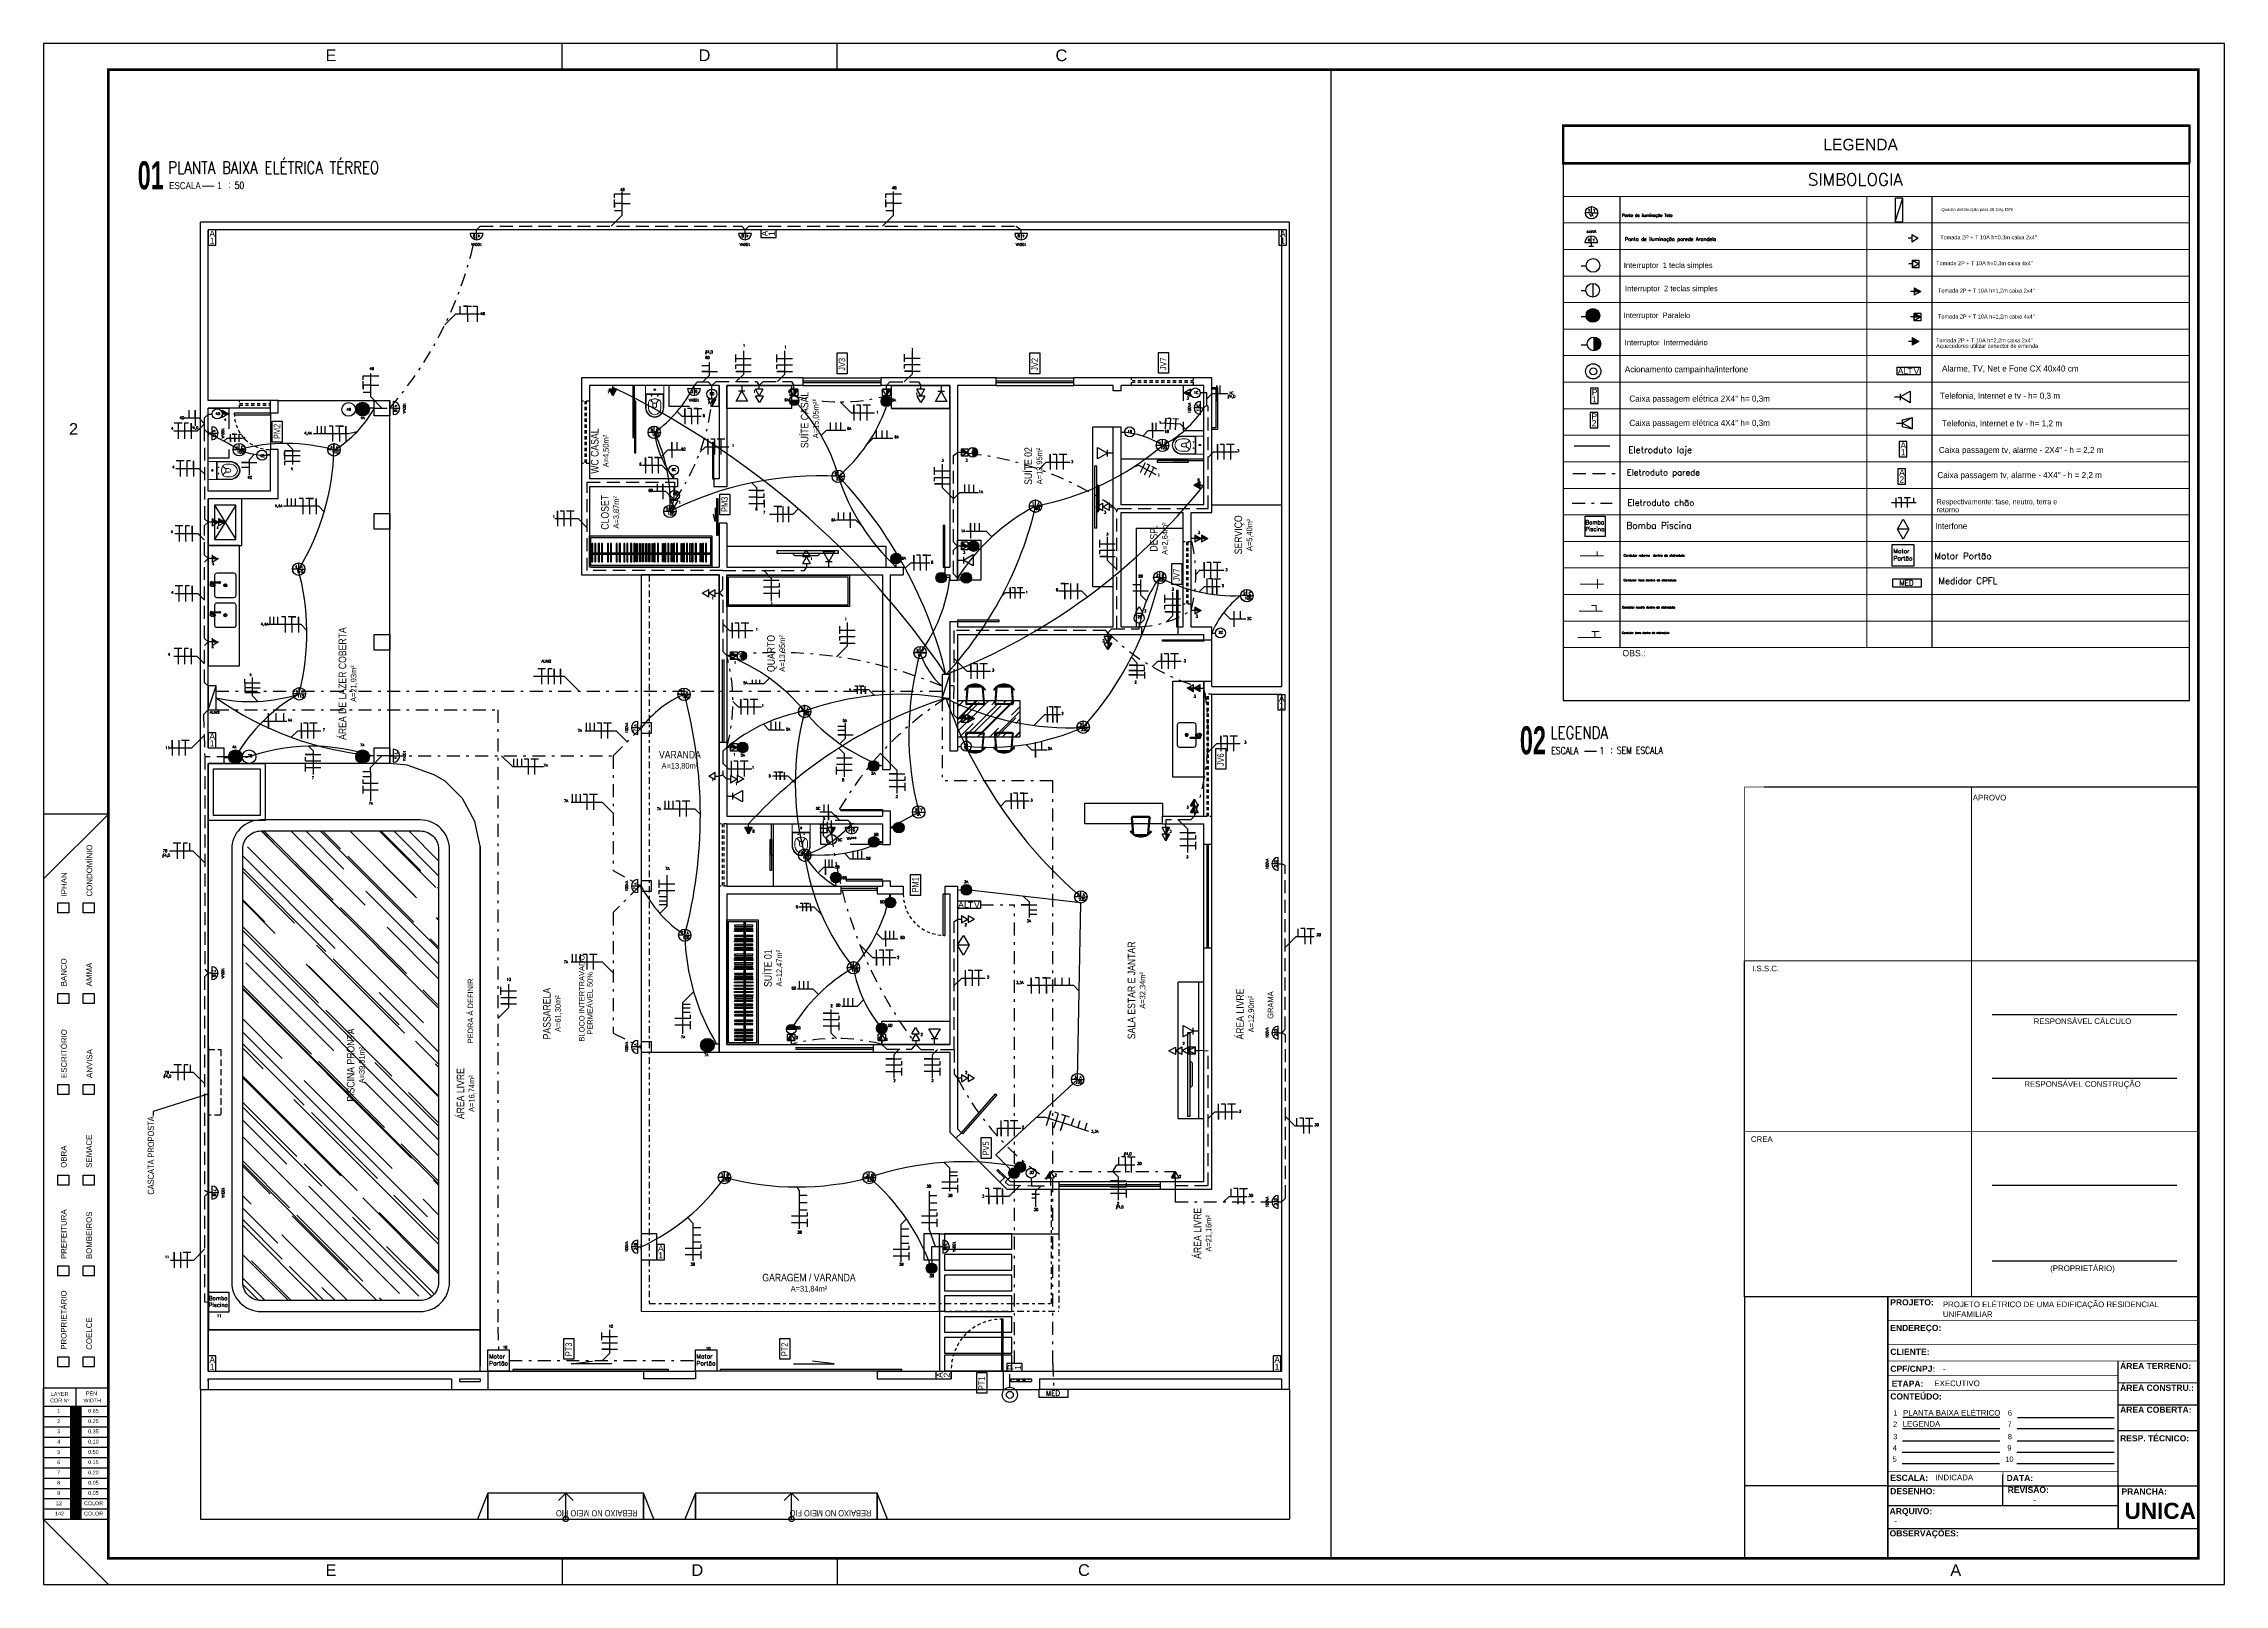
# Model space of a CAD drawing. Header units: millimetres. Extents: x 2718 to 3327, y 272 to 594.
# Drawn here: x 3123.6 to 3207.7, y 409.2 to 468.6 of the extents above; entities that cross this region are included whole.
import ezdxf
from ezdxf.enums import TextEntityAlignment as Align

# ---------------------------------------------------------------- set-up
doc = ezdxf.new("R2010")
doc.units = ezdxf.units.MM
doc.header["$MEASUREMENT"] = 0
for name, pattern in [('ACAD_ISO09W100', [45, 24, -3, 6, -3, 6, -3]), ('CONTINU', [0]), ('DASHDOT', [1, 0.5, -0.25, 0, -0.25]), ('DASHDOT2', [0.5, 0.25, -0.125, 0, -0.125]), ('DASHED', [0.75, 0.5, -0.25]), ('HIDDEN', [0.375, 0.25, -0.125]), ('HIDDEN2', [0.1875, 0.125, -0.0625])]:
    doc.linetypes.add(name, pattern=pattern)
doc.layers.get('0').update_dxf_attribs({"linetype": 'CONTINUOUS'})
for name, color, linetype in [('1', 1, 'CONTINUOUS'), ('A-PEN-R', 1, 'CONTINUOUS'), ('A-PEN-Y', 2, 'CONTINUOUS'), ('AR-AUX1', 1, 'CONTINUOUS'), ('AR-AUX2', 2, 'CONTINUOUS'), ('CABO-ILUM', 3, 'CONTINUOUS'), ('E-txt-g', 3, 'CONTINUOUS'), ('E-TXT-Y', 2, 'CONTINUOUS'), ('eletroduto distribuição CHÃO2', 12, 'DASHDOT'), ('eletroduto iluminação LAJEs', 160, 'CONTINU'), ('HIDROSSANITÁRIO', 8, 'CONTINUOUS'), ('Iluminação', 50, 'CONTINUOUS'), ('Iluminação_Arandela', 50, 'CONTINUOUS'), ('Iluminação_Teto', 50, 'CONTINUOUS'), ('Legendas', 7, 'CONTINUOUS'), ("LINHA - PROJETU'S", 1, 'CONTINUOUS'), ('Motor', 2, 'CONTINUOUS'), ('P2', 1, 'CONTINUOUS'), ('PONTOS_ELETRICOS', 2, 'CONTINUOUS'), ("PRANCHA - PROJETU'S", 7, 'CONTINUOUS'), ('Quadro Distribuição', 10, 'CONTINUOUS'), ('Segurança', 170, 'CONTINUOUS'), ('TEXTO', 2, 'CONTINUOUS'), ('Tomadas_Interruptores', 50, 'CONTINUOUS'), ('TXT_0', 7, 'CONTINUOUS')]:
    doc.layers.add(name, color=color, linetype=linetype)
for name, color, linetype, lineweight in [('Circuito Chuveiros', 10, 'CONTINUOUS', 30), ('Circuito Iluminação 1', 90, 'CONTINUOUS', 30), ('Circuito Iluminação 2', 90, 'CONTINUOUS', 30), ('Circuito Iluminação 3', 90, 'CONTINUOUS', 30), ('Circuito Iluminação 4', 90, 'CONTINUOUS', 30), ('Circuito Iluminação 5', 90, 'CONTINUOUS', 30), ('Circuito Iluminação 6', 90, 'CONTINUOUS', 30), ('Circuito Iluminação 7', 90, 'CONTINUOUS', 30), ('Circuito Tomada 1', 10, 'CONTINUOUS', 30), ('Circuito Tomada 2', 10, 'CONTINUOUS', 30), ('Circuito Tomada 3', 10, 'CONTINUOUS', 30), ('Circuito Tomada 4', 10, 'CONTINUOUS', 30), ('E-Lay-9', 9, 'CONTINUOUS', 9), ('E-Txt-W', 7, 'CONTINUOUS', 20), ('Eletroduto Laje', 40, 'CONTINUOUS', 30), ('Eletroduto_Parede', 200, 'DASHED', 30), ('Eletroduto_Piso', 32, 'DASHDOT', 30), ('LEGENDA', 7, 'CONTINUOUS', 0), ('Motores', 10, 'CONTINUOUS', 30)]:
    doc.layers.add(name, color=color, linetype=linetype, lineweight=lineweight)
doc.styles.add('ARIAL', font='arial.ttf', dxfattribs={"height": 2})
doc.styles.add('CENTURY', font='GOTHIC.TTF')
doc.styles.add('F2', font='ARIALN.TTF')
doc.styles.add('HELVET', font='HELVET.SHX')
doc.styles.add('PADRAO_TXT', font='romans.shx')
doc.styles.add('REG140', font='romans.shx', dxfattribs={"width": 0.8, "height": 0.35})
doc.styles.add('REG60', font='romans.shx', dxfattribs={"width": 0.8, "height": 0.15})
doc.styles.add('REG80', font='romans.shx', dxfattribs={"width": 0.8, "height": 0.2})
doc.styles.add('ROMANS', font='romans.shx', dxfattribs={"height": 0.1})
doc.styles.add('SANSSERIF2', font='sanssb__.ttf', dxfattribs={"width": 0.8})
doc.dimstyles.get("Standard").update_dxf_attribs({"dimtxt": 0.18, "dimasz": 0.18, "dimexe": 0.18, "dimexo": 0.0625, "dimgap": 0.09, "dimtad": 0, "dimtih": 1, "dimtoh": 1, "dimdec": 4, "dimzin": 0, "dimdsep": 46, "dimtxsty": 'Standard', "dimcen": 0.09, "dimadec": 0, "dimazin": 0, "dimtfac": 1, "dimtdec": 4, "dimtofl": 0, "dimtmove": 0, "dimatfit": 3, "dimfxl": 1, "dimtolj": 1, "dimtzin": 0, "dimarcsym": 0})

# ---------------------------------------------------------------- blocks, each defined once
blk = doc.blocks.new('ADFSGASDFG')
at = {"layer": "PRANCHA - PROJETU'S"}
h = blk.add_hatch(color=1, dxfattribs=at)
h.set_gradient(color1=(255, 0, 0), color2=(255, 0, 0), tint=1)
h.paths.add_polyline_path([(278.03, 54.802), (277.634, 54.802), (277.634, 54.406), (278.03, 54.406)])
h = blk.add_hatch(color=1, dxfattribs=at)
h.set_gradient(color1=(255, 255, 0), color2=(255, 255, 0), tint=1)
h.paths.add_polyline_path([(278.03, 54.01), (278.03, 54.406), (277.634, 54.406), (277.634, 54.01)])
h = blk.add_hatch(color=1, dxfattribs=at)
h.set_gradient(color1=(0, 255, 0), color2=(0, 255, 0), tint=1)
h.paths.add_polyline_path([(278.03, 54.01), (277.634, 54.01), (277.634, 53.614), (278.03, 53.614)])
h = blk.add_hatch(color=1, dxfattribs=at)
h.set_gradient(color1=(0, 255, 255), color2=(0, 255, 255), tint=1)
h.paths.add_polyline_path([(278.03, 53.614), (277.634, 53.614), (277.634, 53.218), (278.03, 53.218)])
h = blk.add_hatch(color=1, dxfattribs=at)
h.set_gradient(color1=(0, 0, 255), color2=(0, 0, 255), tint=1)
h.paths.add_polyline_path([(278.03, 53.218), (277.634, 53.218), (277.634, 52.822), (278.03, 52.822)])
h = blk.add_hatch(color=1, dxfattribs=at)
h.set_gradient(color1=(255, 0, 255), color2=(255, 0, 255), tint=1)
h.paths.add_polyline_path([(278.03, 52.822), (277.634, 52.822), (277.634, 52.426), (278.03, 52.426)])
h = blk.add_hatch(color=1, dxfattribs=at)
h.set_gradient(color1=(255, 255, 255), tint=1)
h.paths.add_polyline_path([(278.03, 52.426), (277.634, 52.426), (277.634, 52.03), (278.03, 52.03)])
h = blk.add_hatch(color=1, dxfattribs=at)
h.set_gradient(color1=(128, 128, 128), color2=(128, 128, 128), tint=1)
h.paths.add_polyline_path([(278.03, 52.03), (277.634, 52.03), (277.634, 51.634), (278.03, 51.634)])
h = blk.add_hatch(color=1, dxfattribs=at)
h.set_gradient(color1=(192, 192, 192), color2=(192, 192, 192), tint=1)
h.paths.add_polyline_path([(278.03, 51.634), (277.634, 51.634), (277.634, 51.238), (278.03, 51.238)])
h = blk.add_hatch(color=1, dxfattribs=at)
h.set_gradient(color1=(204, 0, 0), color2=(204, 0, 0), tint=1)
h.paths.add_polyline_path([(278.03, 50.842), (278.03, 51.238), (277.634, 51.238), (277.634, 50.842)])
h = blk.add_hatch(color=1, dxfattribs=at)
h.set_gradient(color1=(0, 153, 204), color2=(0, 153, 204), tint=1)
h.paths.add_polyline_path([(278.03, 50.842), (277.634, 50.842), (277.634, 50.446), (278.03, 50.446)])
at = {"layer": "PRANCHA - PROJETU'S", "color": 1}
for p, q in [((296.578, 106.346), (296.578, 107.346)), ((307.178, 106.346), (307.178, 107.346)), ((279.078, 77.646), (276.578, 75.146)), ((279.078, 77.646), (276.578, 77.646)), ((279.078, 47.946), (276.578, 50.446)), ((296.578, 48.946), (296.578, 47.946)), ((307.178, 48.946), (307.178, 47.946)), ((307.178, 48.946), (307.178, 47.946))]:
    blk.add_line(p, q, dxfattribs=at)
at = {"layer": "PRANCHA - PROJETU'S"}
for p, q in [((279.086, 55.513), (276.578, 55.513)), ((276.578, 50.446), (276.578, 55.513)), ((277.832, 54.802), (277.832, 55.513)), ((279.086, 55.513), (279.086, 50.446)), ((279.086, 54.802), (276.578, 54.802)), ((277.634, 50.446), (277.634, 54.802)), ((278.03, 50.446), (278.03, 54.802)), ((279.086, 54.406), (276.578, 54.406)), ((279.086, 54.01), (276.578, 54.01)), ((279.086, 53.614), (276.578, 53.614)), ((279.086, 53.218), (276.578, 53.218)), ((279.086, 52.822), (276.578, 52.822)), ((279.086, 52.426), (276.578, 52.426)), ((279.086, 52.03), (276.578, 52.03)), ((279.086, 51.634), (276.578, 51.634)), ((279.086, 51.238), (276.578, 51.238)), ((279.086, 50.842), (276.578, 50.842)), ((279.086, 50.446), (276.578, 50.446))]:
    blk.add_line(p, q, dxfattribs=at)
at = {"layer": "PRANCHA - PROJETU'S", "color": 1}
blk.add_lwpolyline([(276.578, 47.946), (360.678, 47.946), (360.678, 107.346), (276.578, 107.346)], close=True, dxfattribs=at)
at = {"layer": "PRANCHA - PROJETU'S", "color": 4, "const_width": 0.1}
blk.add_lwpolyline([(279.078, 106.346), (359.678, 106.346), (359.678, 48.946), (279.078, 48.946)], close=True, dxfattribs=at)
at = {"layer": "PRANCHA - PROJETU'S"}
for points in [[(277.13, 74.223), (277.548, 74.223), (277.548, 73.838), (277.13, 73.838)], [(278.109, 74.223), (278.526, 74.223), (278.526, 73.838), (278.109, 73.838)], [(277.13, 70.723), (277.548, 70.723), (277.548, 70.338), (277.13, 70.338)], [(278.109, 70.723), (278.526, 70.723), (278.526, 70.338), (278.109, 70.338)], [(277.13, 67.223), (277.548, 67.223), (277.548, 66.838), (277.13, 66.838)], [(278.109, 67.223), (278.526, 67.223), (278.526, 66.838), (278.109, 66.838)], [(277.13, 63.723), (277.548, 63.723), (277.548, 63.338), (277.13, 63.338)], [(278.109, 63.723), (278.526, 63.723), (278.526, 63.338), (278.109, 63.338)], [(277.13, 60.223), (277.548, 60.223), (277.548, 59.838), (277.13, 59.838)], [(278.109, 60.223), (278.526, 60.223), (278.526, 59.838), (278.109, 59.838)], [(277.13, 56.723), (277.548, 56.723), (277.548, 56.338), (277.13, 56.338)], [(278.109, 56.723), (278.526, 56.723), (278.526, 56.338), (278.109, 56.338)]]:
    blk.add_lwpolyline(points, close=True, dxfattribs=at)
at = {"layer": "PRANCHA - PROJETU'S", "color": 50, "linetype": 'Continuous', "style": 'ARIAL'}
for s, p in [('E', (287.661, 106.896)), ('D', (302.065, 106.896)), ('C', (315.828, 106.896)), ('2', (277.732, 92.496)), ('E', (287.661, 48.496)), ('D', (301.788, 48.496)), ('C', (316.698, 48.496)), ('C', (316.698, 48.496))]:
    blk.add_text(s, height=0.45, dxfattribs=at).set_placement(p, align=Align.MIDDLE)
at = {"layer": "PRANCHA - PROJETU'S", "color": 2, "style": 'ARIAL'}
for s, height, p in [('CONDOMÍNIO', 0.2168, (278.235, 74.467)), ('IPHAN', 0.2168, (277.256, 74.467)), ('BANCO', 0.2168, (277.245, 71.005)), ('AMMA', 0.2168, (278.224, 71.005)), ('ESCRITÓRIO', 0.2168, (277.256, 67.467)), ('ANVISA', 0.2168, (278.235, 67.467)), ('OBRA', 0.2168, (277.245, 64.005)), ('SEMACE', 0.2168, (278.224, 64.005)), ('PREFEITURA', 0.2168, (277.245, 60.486)), ('BOMBEIROS', 0.2168, (278.224, 60.486)), ('PROPRIETÁRIO', 0.21676, (277.245, 56.992)), ('COELCE', 0.2168, (278.224, 56.992))]:
    blk.add_text(s, height=height, rotation=90, dxfattribs=at).set_placement(p, align=Align.TOP_LEFT)
at = {"layer": "PRANCHA - PROJETU'S", "style": 'ARIAL'}
for s, height, p in [('COR Nº', 0.1479, (276.83, 55.111)), ('LAYER', 0.1479, (276.858, 55.361)), ('1', 0.148, (277.102, 54.71)), ('WIDTH', 0.1479, (278.113, 55.111)), ('PEN', 0.1479, (278.211, 55.384)), ('0.65', 0.1479, (278.298, 54.71)), ('3', 0.148, (277.102, 53.918)), ('2', 0.148, (277.102, 54.314)), ('0.25', 0.1479, (278.298, 54.314)), ('0.35', 0.1479, (278.298, 53.918)), ('4', 0.148, (277.102, 53.522)), ('5', 0.148, (277.102, 53.126)), ('0.10', 0.1479, (278.298, 53.522)), ('0.50', 0.1479, (278.298, 53.126)), ('6', 0.148, (277.102, 52.73)), ('7', 0.148, (277.102, 52.334)), ('0.15', 0.1479, (278.298, 52.73)), ('0.20', 0.1479, (278.298, 52.334)), ('8', 0.148, (277.102, 51.938)), ('9', 0.148, (277.102, 51.542)), ('0.05', 0.1479, (278.298, 51.938)), ('0.05', 0.1479, (278.298, 51.542)), ('142', 0.1479, (277.02, 50.75)), ('12', 0.1479, (277.055, 51.146)), ('COLOR', 0.1479, (278.138, 51.146)), ('COLOR', 0.1479, (278.138, 50.75))]:
    blk.add_text(s, height=height, dxfattribs=at).set_placement(p, align=Align.TOP_LEFT)
blk = doc.blocks.new('vaso-s')
at = {"color": 8}
for start, end in [(0, 180), (180, 0)]:
    blk.add_arc((0.08, 0), 0.0143, start, end, dxfattribs=at)
at = {"layer": 'E-Lay-9', "color": 8}
for p, q in [((0, 0.17), (0, 0)), ((0.426, 0.175), (0.005, 0.175)), ((0.16, 0.17), (0.16, 0.17)), ((0.16, 0.17), (0.16, 0)), ((0.426, 0.165), (0.165, 0.165)), ((0.17, 0), (0.17, 0.16)), ((0.213, 0.06), (0.189, 0.06)), ((0.201, 0.048), (0.201, 0.072)), ((0.341, 0.035), (0.341, 0)), ((0.391, 0.035), (0.341, 0.035)), ((0.431, 0.12), (0.346, 0.12)), ((0, -0.17), (0, 0)), ((0.426, -0.175), (0.005, -0.175)), ((0.16, -0.17), (0.16, 0)), ((0.16, -0.17), (0.16, -0.17)), ((0.426, -0.165), (0.165, -0.165)), ((0.17, 0), (0.17, -0.16)), ((0.213, -0.06), (0.189, -0.06)), ((0.201, -0.048), (0.201, -0.072)), ((0.341, -0.035), (0.341, 0)), ((0.391, -0.035), (0.341, -0.035)), ((0.431, -0.12), (0.346, -0.12))]:
    blk.add_line(p, q, dxfattribs=at)
for centre in [(0.201, 0.06), (0.201, -0.06)]:
    blk.add_circle(centre, 0.005, dxfattribs=at)
for centre, radius, start, end in [((0.005, 0.17), 0.005, 90, 180), ((0.155, 0.17), 0.005, 0, 90), ((0.165, 0.17), 0.00495, 180, 270), ((0.165, 0.16), 0.00495, 0, 90), ((0.518, -0.015), 0.262, 163.0355, 176.7233), ((0.346, 0.038), 0.0825, 90, 163.0355), ((0.375, 0.136), 0.107, 206.9395, 250.9647), ((0.391, -0.015), 0.05, 17.4576, 90), ((0.426, -0.015), 0.19, 4.5281, 90), ((0.426, -0.015), 0.18, 4.7802, 90), ((0.431, -0.015), 0.135, 6.3794, 90), ((0.005, -0.17), 0.005, 180, 270), ((0.155, -0.17), 0.005, 270, 0), ((0.165, -0.17), 0.00495, 90, 180), ((0.165, -0.16), 0.00495, 270, 0), ((0.518, 0.015), 0.262, 183.2767, 196.9645), ((0.346, -0.038), 0.0825, 196.9645, 270), ((0.375, -0.136), 0.107, 109.0353, 153.0605), ((0.391, 0.015), 0.05, 270, 342.5424), ((0.426, 0.015), 0.19, 270, 355.4719), ((0.426, 0.015), 0.18, 270, 355.2198), ((0.431, 0.015), 0.135, 270, 353.6206)]:
    blk.add_arc(centre, radius, start, end, dxfattribs=at)
blk = doc.blocks.new('cadeira3')
at = {"color": 8}
for p, q in [((326.2, -207.8), (327.7, -208.9)), ((332.1, -203.5), (329.2, -240.8)), ((334.3, -201.7), (331.2, -241)), ((335.9, -200.5), (367.1, -200.5)), ((339.4, -198.5), (363.6, -198.5)), ((368.7, -201.7), (371.8, -241)), ((370.9, -203.5), (373.8, -240.8)), ((376.8, -207.8), (375.3, -208.9)), ((371.3, -241.5), (331.7, -241.5)), ((371.3, -243.5), (331.7, -243.5))]:
    blk.add_line(p, q, dxfattribs=at)
for centre, radius, start, end in [((351.5, -223.9), 30, 32.591, 147.409), ((351.5, -223.9), 28.2, 133.4739, 147.6689), ((351.5, -223.9), 28.2, 115.4935, 133.4739), ((351.5, -223.9), 28.2, 64.5065, 115.4935), ((351.5, -223.9), 28.2, 46.5261, 64.5065), ((351.5, -223.9), 28.2, 32.3311, 46.5261), ((331.7, -241), 2.5, 175.5276, 270), ((331.7, -241), 0.5, 175.5276, 270), ((371.3, -241), 2.5, 270, 4.4724), ((371.3, -241), 0.5, 270, 4.4724)]:
    blk.add_arc(centre, radius, start, end, dxfattribs=at)
blk = doc.blocks.new('Cuba coz')
at = {"color": 8}
blk.add_line((7.5, -4.5), (7.5, -2.4), dxfattribs=at)
for points in [[(6.7, 1.7), (6, 1.7, 0.546464), (4.4, -0.7, -0.10784), (4.5, -1.1), (4.5, -5.5)], [(11.7, 2.5), (8, 2.5, 0.133256), (7.3, 2.3, 0.106756), (6.7, 1.8, 0.082828), (6.3, 1, 0.071352), (6.2, 0, 0.071352), (6.3, -1, 0.082828), (6.7, -1.8, 0.106756), (7.3, -2.3, 0.133256), (8, -2.5), (11.7, -2.5)], [(13.4, -6.5), (13.4, -20, 0.414214), (17.4, -24), (44.4, -24, 0.414214), (48.4, -20), (48.4, 20, 0.414214), (44.4, 24), (17.4, 24, 0.414214), (13.4, 20), (13.4, 0.7)], [(4.4, -0.7, 0.293273), (6, -1.8), (6.7, -1.8)], [(13.4, -1), (13.4, -4.5, 0.414214)]]:
    blk.add_lwpolyline(points, format="xyb", dxfattribs=at)
for points in [[(11.7, -2.5, 0.133256), (12.4, -2.3, 0.106756), (13, -1.8, 0.082828), (13.3, -1, 0.071352), (13.5, 0, 0.071352), (13.3, 1, 0.082828), (13, 1.8, 0.106756), (12.4, 2.3, 0.133256), (11.7, 2.5, 0.133256), (11.1, 2.3, 0.106756), (10.5, 1.8, 0.082828), (10.1, 1, 0.071352), (10, 0, 0.071352), (10.1, -1, 0.082828), (10.5, -1.8, 0.106756), (11.1, -2.3, 0.133256)], [(12.5, 0.7, 0.133256), (12.3, 0.7, 0.106756), (12.1, 0.5, 0.082828), (12, 0.3, 0.071352), (11.9, 0, 0.071352), (12, -0.3, 0.082828), (12.1, -0.5, 0.106756), (12.3, -0.7, 0.133256), (12.5, -0.8, 0.133256), (12.7, -0.7, 0.106756), (12.8, -0.5, 0.082828), (13, -0.3, 0.071352), (13, 0, 0.071352), (13, 0.3, 0.082828), (12.8, 0.5, 0.106756), (12.7, 0.7, 0.133256)], [(6, -6.5), (23, -6.5, 1), (23, -4.5), (6, -4.5, 1)]]:
    blk.add_lwpolyline(points, format="xyb", close=True, dxfattribs=at)
for radius in [3, 1.75]:
    blk.add_circle((30.9, 0), radius, dxfattribs=at)
for centre, radius, start, end in [((6, 0), 3.5, 45.5847, 244.6231), ((6, -5.5), 1.5, 41.8103, 318.1897), ((6, 0), 3.5, 295.3769, 314.4153), ((23, -5.5), 1.25, 233.1301, 126.8699)]:
    blk.add_arc(centre, radius, start, end, dxfattribs=at)
blk = doc.blocks.new('TXT-AMB75')
at = {"layer": 'E-txt-g', "style": 'REG80', "width": 0.8, "flags": 8}
blk.add_attdef('TXT', text='', height=0.2, dxfattribs=at).set_placement((0.005, 0.296), align=Align.CENTER)
at = {"layer": 'E-Txt-W', "style": 'REG60', "width": 0.8, "flags": 8}
blk.add_attdef('TXT', text='', height=0.15, dxfattribs=at).set_placement((0.005, 0.027), align=Align.CENTER)
blk = doc.blocks.new('IND_DES')
at = {"layer": 'E-Txt-W', "color": 7}
blk.add_line((0.027, -0.243), (0.198, -0.243), dxfattribs=at)
at = {"layer": 'E-txt-g', "color": 7, "style": 'F2'}
for s, p in [('ESCALA', (-0.446, -0.286)), ('1', (0.243, -0.286)), (':', (0.399, -0.271))]:
    blk.add_text(s, height=0.1, dxfattribs=at).set_placement(p)
blk.add_attdef('ESCALA', (0.49, -0.281), '', height=0.1, dxfattribs=at)
at = {"layer": 'E-Txt-W', "color": 6, "style": 'F2'}
blk.add_attdef('00', text='', height=0.4, dxfattribs=at).set_placement((-0.708, -0.288), align=Align.CENTER)
at = {"layer": 'E-TXT-Y', "color": 7, "style": 'F2'}
for tag, p in [('PROJETO', (-0.456, 0.183)), ('DESENHO', (-0.458, -0.066))]:
    blk.add_attdef(tag, p, '', height=0.175, dxfattribs=at)
blk = doc.blocks.new('CRBODADOSÇ')
at = {"layer": "PRANCHA - PROJETU'S", "color": 3}
blk.add_line((164.825, 196.917), (165.288, 196.917), dxfattribs=at)
at = {"layer": "PRANCHA - PROJETU'S", "color": 3, "style": 'REG80', "width": 0.8}
for s, p in [('ESCALA', (163.548, 196.799)), ('1', (165.407, 196.799)), (':', (165.829, 196.842))]:
    blk.add_text(s, height=0.27, dxfattribs=at).set_placement(p)
at = {"layer": "PRANCHA - PROJETU'S", "color": 2, "style": 'REG140', "width": 0.8}
for tag, p in [('PROJETO', (163.521, 198.067)), ('DESENHO', (163.516, 197.395))]:
    blk.add_attdef(tag, p, '', height=0.472, dxfattribs=at)
at = {"layer": "PRANCHA - PROJETU'S", "style": 'SANSSERIF2', "width": 0.6}
blk.add_attdef('00', text='', height=1.08, dxfattribs=at).set_placement((162.84, 196.795), align=Align.CENTER)
at = {"layer": "PRANCHA - PROJETU'S", "color": 3, "style": 'REG80', "width": 0.8}
blk.add_attdef('ESCALA', (166.075, 196.813), '', height=0.27, dxfattribs=at)
blk = doc.blocks.new('luminaria3')
at = {"layer": 'PONTOS_ELETRICOS'}
for p, q in [((-0.09, 0), (0.09, 0)), ((0, 0.133), (0, 0.383)), ((0, 0.133), (0, 0))]:
    blk.add_line(p, q, dxfattribs=at)
blk.add_lwpolyline([(0.25, 0.133, 1), (-0.25, 0.133)], format="xyb", close=True, dxfattribs=at)
at = {"layer": 'TXT_0', "style": 'PADRAO_TXT', "flags": 8}
for tag, p in [('CI', (-0.089, 0.232)), ('PO', (-0.001, 0.563)), ('CO', (0.091, 0.229))]:
    blk.add_attdef(tag, text='', height=0.1, dxfattribs=at).set_placement(p, align=Align.MIDDLE)
blk = doc.blocks.new('medi')
at = {"layer": 'PONTOS_ELETRICOS'}
blk.add_lwpolyline([(-0.282, -0.074), (0.282, -0.074), (0.282, 0.074), (-0.282, 0.074)], close=True, dxfattribs=at)
at = {"layer": 'TXT_0', "style": 'PADRAO_TXT'}
blk.add_text('MED', height=0.1, dxfattribs=at).set_placement((-0.148, -0.049))

msp = doc.modelspace()

# ---------------------------------------------------------------- hatches: boundary and pattern name
at = {"layer": 'HIDROSSANITÁRIO', "linetype": 'CONTINU'}
h = msp.add_hatch(dxfattribs=at)
h.set_pattern_fill('AR-RROOF', color=8, scale=0.02, angle=405, style=0)
h.set_pattern_definition([(45, (-7532.50966, -1471.22867), (0.431052294, 1.149472783), [7.62, -1.016, 2.54, -0.508]), (45, (-7532.2115, -1470.5713), (-0.83695987, 0.11853938), [1.524, -0.16764, 3.048, -0.381]), (45, (-7532.63538, -1470.74373), (1.627222409, 2.108564137), [4.064, -0.7112, 2.032, -0.508])])
h.paths.add_polyline_path([(3161.261, 443.244), (3160.996, 443.244), (3161.005, 443.127, -0.437265), (3160.965, 443.084), (3160.331, 443.084, -0.437265), (3160.292, 443.127), (3160.301, 443.244), (3159.876, 443.244), (3159.885, 443.127, -0.437265), (3159.845, 443.084), (3159.211, 443.084, -0.437265), (3159.172, 443.127), (3159.181, 443.244), (3158.861, 443.244), (3158.861, 442.25), (3158.861, 441.844), (3159.181, 441.844), (3159.172, 441.961, -0.437265), (3159.211, 442.004), (3159.845, 442.004, -0.437265), (3159.885, 441.961), (3159.876, 441.844), (3160.301, 441.844), (3160.292, 441.961, -0.437265), (3160.331, 442.004), (3160.965, 442.004, -0.437265), (3161.005, 441.961), (3160.996, 441.844), (3161.261, 441.844)])
h.paths.add_polyline_path([(3159.844, 443.244), (3159.213, 443.244), (3159.203, 443.125, 0.437265), (3159.211, 443.116), (3159.845, 443.116, 0.437265), (3159.853, 443.125)], flags=17)
h.paths.add_polyline_path([(3160.964, 443.244), (3160.333, 443.244), (3160.323, 443.125, 0.437265), (3160.331, 443.116), (3160.965, 443.116, 0.437265), (3160.973, 443.125)], flags=17)
h.paths.add_polyline_path([(3160.973, 441.964, 0.437265), (3160.965, 441.972), (3160.331, 441.972, 0.437265), (3160.323, 441.964), (3160.333, 441.844), (3160.964, 441.844)], flags=17)
h.paths.add_polyline_path([(3159.853, 441.964, 0.437265), (3159.845, 441.972), (3159.211, 441.972, 0.437265), (3159.203, 441.964), (3159.213, 441.844), (3159.844, 441.844)], flags=17)
at = {"layer": 'HIDROSSANITÁRIO'}
h = msp.add_hatch(dxfattribs=at)
h.set_pattern_fill('AR-RROOF', color=8, scale=1.2, angle=135, style=0)
h.set_pattern_definition([(135, (3357.845, -2574.1792), (-2.71529004, 1.01823376), [18, -2.4, 6, -1.2]), (135, (3356.2922, -2573.4749), (-0.2800143, -1.9770706), [3.6, -0.396, 7.2, -0.9]), (135, (3356.6995, -2574.4762), (-4.98086017, 3.84383246), [9.6, -1.68, 4.8, -1.2])])
edge = h.paths.add_edge_path()
edge.add_arc((3138.137, 437.509), 0.706, 0, 90, ccw=False)
edge.add_line((3138.842, 437.509), (3138.842, 420.815))
edge.add_arc((3138.137, 420.815), 0.706, -90, 0, ccw=False)
edge.add_line((3138.137, 420.109), (3131.995, 420.109))
edge.add_arc((3131.995, 420.815), 0.706, 180, 270, ccw=False)
edge.add_line((3131.29, 420.815), (3131.29, 437.509))
edge.add_arc((3131.995, 437.509), 0.706, 90, 180, ccw=False)
edge.add_line((3131.995, 438.214), (3138.137, 438.214))
h.paths.add_polyline_path([(3135.68, 427.701), (3135.68, 430.674), (3135.227, 430.674), (3135.227, 427.701)], flags=24)
h.paths.add_polyline_path([(3136.101, 428.505), (3136.101, 429.87), (3135.707, 429.87), (3135.707, 428.505)], flags=24)
at = {"layer": 'Tomadas_Interruptores'}
h = msp.add_hatch(color=256, dxfattribs=at)
h.dxf.hatch_style = 1
h.paths.add_polyline_path([(3183.095, 458.089, 1), (3183.621, 458.089, 1)])
h = msp.add_hatch(color=256, dxfattribs=at)
h.dxf.hatch_style = 1
h.paths.add_polyline_path([(3196.003, 459.011), (3195.753, 459.156), (3195.753, 459.011)])
h = msp.add_hatch(color=256, dxfattribs=at)
h.dxf.hatch_style = 1
h.paths.add_polyline_path([(3195.753, 458.176), (3195.753, 458.031), (3196.003, 458.031), (3196.003, 458.031)])
h = msp.add_hatch(color=256, dxfattribs=at)
h.dxf.hatch_style = 1
h.paths.add_polyline_path([(3183.401, 456.729, 0.414214), (3183.665, 456.992, 0.414214), (3183.401, 457.255)])
h = msp.add_hatch(color=256, dxfattribs=at)
h.dxf.hatch_style = 1
h.paths.add_polyline_path([(3195.677, 456.945), (3195.927, 457.089), (3195.677, 457.234)])
h = msp.add_hatch(color=256, dxfattribs=at)
h.dxf.hatch_style = 1
h.paths.add_polyline_path([(3145.419, 455.241), (3145.563, 454.99), (3145.708, 455.241)])
h = msp.add_hatch(color=256, dxfattribs=at)
h.dxf.hatch_style = 1
h.paths.add_polyline_path([(3152.692, 455.241), (3152.547, 455.241), (3152.547, 454.991), (3152.547, 454.991)])
h = msp.add_hatch(color=256, dxfattribs=at)
h.dxf.hatch_style = 1
h.paths.add_polyline_path([(3156.256, 455.241), (3156.112, 455.241), (3156.112, 454.991), (3156.112, 454.991)])
h = msp.add_hatch(color=256, dxfattribs=at)
h.dxf.hatch_style = 1
h.paths.add_polyline_path([(3167.585, 455.109), (3167.835, 454.965), (3167.835, 455.109)])
h = msp.add_hatch(color=256, dxfattribs=at)
h.dxf.hatch_style = 1
h.paths.add_polyline_path([(3130.748, 454.293), (3130.498, 454.437), (3130.498, 454.293)])
h = msp.add_hatch(color=256, dxfattribs=at)
h.dxf.hatch_style = 1
h.paths.add_polyline_path([(3136.176, 454.476, 1), (3135.649, 454.476, 1)])
h = msp.add_hatch(color=256, dxfattribs=at)
h.dxf.hatch_style = 1
h.paths.add_polyline_path([(3149.386, 454.609), (3149.53, 454.859), (3149.386, 454.859)])
h = msp.add_hatch(color=256, dxfattribs=at)
h.dxf.hatch_style = 1
h.paths.add_polyline_path([(3152.369, 454.803, 1), (3152.734, 454.803)])
h = msp.add_hatch(color=256, dxfattribs=at)
h.dxf.hatch_style = 1
h.paths.add_polyline_path([(3156.314, 454.775, 1), (3155.905, 454.775, 1)])
h = msp.add_hatch(color=256, dxfattribs=at)
h.dxf.hatch_style = 1
h.paths.add_polyline_path([(3159.006, 452.95), (3159.006, 452.806), (3159.256, 452.806), (3159.256, 452.806)])
h = msp.add_hatch(color=256, dxfattribs=at)
h.dxf.hatch_style = 1
h.paths.add_polyline_path([(3159.444, 452.627, 0.414214), (3159.627, 452.81, 0.414214), (3159.444, 452.992)])
h = msp.add_hatch(color=256, dxfattribs=at)
h.dxf.hatch_style = 1
h.paths.add_polyline_path([(3168.216, 451.688), (3167.966, 451.543), (3168.216, 451.398)])
h = msp.add_hatch(color=256, dxfattribs=at)
h.dxf.hatch_style = 1
h.paths.add_polyline_path([(3130.356, 450.114), (3130.106, 450.259), (3130.106, 450.114)])
h = msp.add_hatch(color=256, dxfattribs=at)
h.dxf.hatch_style = 1
h.paths.add_polyline_path([(3130.612, 450.116), (3130.361, 450.26), (3130.361, 450.116)])
h = msp.add_hatch(color=256, dxfattribs=at)
h.dxf.hatch_style = 1
h.paths.add_polyline_path([(3159.006, 449.341), (3159.006, 449.197), (3159.256, 449.197), (3159.256, 449.197)])
h = msp.add_hatch(color=256, dxfattribs=at)
h.dxf.hatch_style = 1
h.paths.add_polyline_path([(3159.268, 449.195, 1), (3159.677, 449.195, 1)])
h = msp.add_hatch(color=256, dxfattribs=at)
h.dxf.hatch_style = 1
h.paths.add_polyline_path([(3168.256, 449.489), (3168.006, 449.634), (3168.006, 449.489)])
h = msp.add_hatch(color=256, dxfattribs=at)
h.dxf.hatch_style = 1
h.paths.add_polyline_path([(3168.512, 449.49), (3168.261, 449.635), (3168.261, 449.49)])
h = msp.add_hatch(color=256, dxfattribs=at)
h.dxf.hatch_style = 1
h.paths.add_polyline_path([(3130.357, 448.712), (3130.107, 448.857), (3130.107, 448.712)])
h = msp.add_hatch(color=256, dxfattribs=at)
h.dxf.hatch_style = 1
h.paths.add_polyline_path([(3156.284, 448.718, 1), (3156.693, 448.718, 1)])
h = msp.add_hatch(color=256, dxfattribs=at)
h.dxf.hatch_style = 1
h.paths.add_polyline_path([(3158.433, 447.978, 1), (3158.024, 447.978, 1)])
h = msp.add_hatch(color=256, dxfattribs=at)
h.dxf.hatch_style = 1
h.paths.add_polyline_path([(3158.989, 447.972, 1), (3159.398, 447.972, 1)])
h = msp.add_hatch(color=256, dxfattribs=at)
h.dxf.hatch_style = 1
h.paths.add_polyline_path([(3168.256, 446.712), (3168.006, 446.857), (3168.006, 446.712)])
h = msp.add_hatch(color=256, dxfattribs=at)
h.dxf.hatch_style = 1
h.paths.add_polyline_path([(3130.356, 445.501), (3130.106, 445.645), (3130.106, 445.501)])
h = msp.add_hatch(color=256, dxfattribs=at)
h.dxf.hatch_style = 1
h.paths.add_polyline_path([(3150.106, 445.118), (3150.106, 444.974), (3150.356, 444.974), (3150.356, 444.974)])
h = msp.add_hatch(color=256, dxfattribs=at)
h.dxf.hatch_style = 1
h.paths.add_polyline_path([(3150.534, 444.78, 0.414214), (3150.716, 444.963, 0.414214), (3150.534, 445.145)])
h = msp.add_hatch(color=256, dxfattribs=at)
h.dxf.hatch_style = 1
h.paths.add_polyline_path([(3164.658, 445.463), (3164.802, 445.713), (3164.658, 445.713)])
h = msp.add_hatch(color=256, dxfattribs=at)
h.dxf.hatch_style = 1
h.paths.add_polyline_path([(3164.659, 445.207), (3164.804, 445.458), (3164.659, 445.458)])
h = msp.add_hatch(color=256, dxfattribs=at)
h.dxf.hatch_style = 1
h.paths.add_polyline_path([(3167.71, 443.715), (3167.961, 443.571), (3167.961, 443.715)])
h = msp.add_hatch(color=256, dxfattribs=at)
h.dxf.hatch_style = 1
h.paths.add_polyline_path([(3167.966, 443.717), (3168.216, 443.572), (3168.216, 443.717)])
h = msp.add_hatch(color=256, dxfattribs=at)
h.dxf.hatch_style = 1
h.paths.add_polyline_path([(3159.006, 442.691), (3159.006, 442.546), (3159.256, 442.546), (3159.256, 442.546)])
h = msp.add_hatch(color=256, dxfattribs=at)
h.dxf.hatch_style = 1
h.paths.add_polyline_path([(3159.507, 442.546), (3159.256, 442.691), (3159.256, 442.546)])
h = msp.add_hatch(color=256, dxfattribs=at)
h.dxf.hatch_style = 1
h.paths.add_polyline_path([(3150.106, 441.58), (3150.106, 441.435), (3150.356, 441.435), (3150.356, 441.435)])
h = msp.add_hatch(color=256, dxfattribs=at)
h.dxf.hatch_style = 1
h.paths.add_polyline_path([(3150.368, 441.433, 1), (3150.777, 441.433, 1)])
h = msp.add_hatch(color=256, dxfattribs=at)
h.dxf.hatch_style = 1
h.paths.add_polyline_path([(3130.747, 441.077, 1), (3131.273, 441.077, 1)])
h = msp.add_hatch(color=256, dxfattribs=at)
h.dxf.hatch_style = 1
h.paths.add_polyline_path([(3136.176, 441.076, 1), (3135.649, 441.076, 1)])
h = msp.add_hatch(color=256, dxfattribs=at)
h.dxf.hatch_style = 1
h.paths.add_polyline_path([(3155.827, 440.718, 1), (3155.418, 440.718, 1)])
h = msp.add_hatch(color=256, dxfattribs=at)
h.dxf.hatch_style = 1
h.paths.add_polyline_path([(3167.991, 439.436), (3167.846, 439.186), (3167.991, 439.186)])
h = msp.add_hatch(color=256, dxfattribs=at)
h.dxf.hatch_style = 1
h.paths.add_polyline_path([(3167.992, 439.181), (3167.847, 438.93), (3167.992, 438.93)])
h = msp.add_hatch(color=256, dxfattribs=at)
h.dxf.hatch_style = 1
h.paths.add_polyline_path([(3150.649, 438.341), (3150.794, 438.09), (3150.939, 438.341)])
h = msp.add_hatch(color=256, dxfattribs=at)
h.dxf.hatch_style = 1
h.paths.add_polyline_path([(3154.134, 438.341), (3153.989, 438.341), (3153.989, 438.091), (3153.989, 438.091)])
h = msp.add_hatch(color=256, dxfattribs=at)
h.dxf.hatch_style = 1
h.paths.add_polyline_path([(3156.389, 438.343, 1), (3156.798, 438.343, 1)])
h = msp.add_hatch(color=256, dxfattribs=at)
h.dxf.hatch_style = 1
h.paths.add_polyline_path([(3166.89, 438.09), (3167.034, 438.341), (3166.89, 438.341)])
h = msp.add_hatch(color=256, dxfattribs=at)
h.dxf.hatch_style = 1
h.paths.add_polyline_path([(3155.833, 437.791, 1), (3155.424, 437.791, 1)])
h = msp.add_hatch(color=256, dxfattribs=at)
h.dxf.hatch_style = 1
h.paths.add_polyline_path([(3166.891, 437.835), (3167.036, 438.086), (3166.891, 438.086)])
h = msp.add_hatch(color=256, dxfattribs=at)
h.dxf.hatch_style = 1
h.paths.add_polyline_path([(3153.961, 436.418, 1), (3154.37, 436.418, 1)])
h = msp.add_hatch(color=256, dxfattribs=at)
h.dxf.hatch_style = 1
h.paths.add_polyline_path([(3156.473, 435.453, 1), (3156.064, 435.453, 1)])
h = msp.add_hatch(color=256, dxfattribs=at)
h.dxf.hatch_style = 1
h.paths.add_polyline_path([(3158.992, 435.942, 1), (3159.401, 435.942, 1)])
h = msp.add_hatch(color=256, dxfattribs=at)
h.dxf.hatch_style = 1
h.paths.add_polyline_path([(3152.63, 430.569, 1), (3152.265, 430.569)])
h = msp.add_hatch(color=256, dxfattribs=at)
h.dxf.hatch_style = 1
h.paths.add_polyline_path([(3156.14, 430.604, 1), (3155.731, 430.604, 1)])
h = msp.add_hatch(color=256, dxfattribs=at)
h.dxf.hatch_style = 1
h.paths.add_polyline_path([(3149.476, 429.955, 1), (3148.949, 429.955, 1)])
h = msp.add_hatch(color=256, dxfattribs=at)
h.dxf.hatch_style = 1
h.paths.add_polyline_path([(3152.298, 430.13), (3152.442, 430.13), (3152.443, 430.38), (3152.442, 430.38)])
h = msp.add_hatch(color=256, dxfattribs=at)
h.dxf.hatch_style = 1
h.paths.add_polyline_path([(3155.791, 430.13), (3155.936, 430.13), (3155.936, 430.381)])
h = msp.add_hatch(color=256, dxfattribs=at)
h.dxf.hatch_style = 1
h.paths.add_polyline_path([(3160.833, 425.02, 1), (3161.242, 425.02, 1)])
h = msp.add_hatch(color=256, dxfattribs=at)
h.dxf.hatch_style = 1
h.paths.add_polyline_path([(3161.072, 425.252, 1), (3161.481, 425.252, 1)])
h = msp.add_hatch(color=256, dxfattribs=at)
h.dxf.hatch_style = 1
h.paths.add_polyline_path([(3162.437, 425.087), (3162.293, 424.837), (3162.437, 424.837)])
h = msp.add_hatch(color=256, dxfattribs=at)
h.dxf.hatch_style = 1
h.paths.add_polyline_path([(3167.25, 425.087), (3167.105, 424.837), (3167.25, 424.837)])
h = msp.add_hatch(color=256, dxfattribs=at)
h.dxf.hatch_style = 1
h.paths.add_polyline_path([(3158.059, 421.352, 1), (3157.65, 421.352, 1)])

# ---------------------------------------------------------------- linework, layer by layer
at = {"lineweight": 20}
msp.add_line((3193.919, 462.676), (3193.919, 445.283), dxfattribs=at)
at = {"color": 4}
msp.add_line((3206.712, 420.052), (3206.712, 439.786), dxfattribs=at)
for p, q in [((3152.96, 437.279, 0.26), (3152.96, 437.518, 0.26)), ((3152.96, 437.279, 0.26), (3152.721, 437.279, 0.26)), ((3152.962, 437.283, 0.26), (3152.958, 437.279, 0.26)), ((3152.962, 437.284), (3152.959, 437.28)), ((3152.959, 437.279, 1.243), (3152.962, 437.283, 1.245)), ((3152.963, 437.283, -0.13), (3152.959, 437.28, -0.13)), ((3152.963, 437.282, 0.13), (3152.959, 437.279, 0.13)), ((3152.959, 437.28), (3152.961, 437.279)), ((3152.96, 437.285, 0.26), (3152.965, 437.279, 0.26)), ((3152.96, 437.28, 0.983), (3152.962, 437.284, 0.985)), ((3152.96, 437.283, 0.26), (3152.964, 437.279, 0.26)), ((3152.96, 437.281, 0.333), (3152.963, 437.279, 0.333)), ((3152.963, 437.281, 7.578), (3152.96, 437.279, 7.568)), ((3152.96, 437.281, -0.26), (3152.962, 437.28, -0.26)), ((3152.961, 437.286), (3152.966, 437.28)), ((3152.961, 437.284), (3152.964, 437.28)), ((3152.961, 437.282, 0.073), (3152.964, 437.28, 0.073)), ((3152.964, 437.282, 7.318), (3152.961, 437.28, 7.308)), ((3158.558, 435.79), (3158.555, 435.786)), ((3158.555, 435.786, 0.983), (3158.558, 435.789, 0.985)), ((3158.559, 435.788, -0.13), (3158.555, 435.786, -0.13)), ((3158.559, 435.788, 7.318), (3158.556, 435.786, 7.308)), ((3158.556, 435.787, -0.26), (3158.557, 435.786, -0.26)), ((3158.557, 435.791), (3158.561, 435.786)), ((3158.557, 435.79), (3158.56, 435.786)), ((3158.557, 435.787, 0.073), (3158.559, 435.786, 0.073))]:
    msp.add_line(p, q)
msp.add_lwpolyline([(3182.212, 463.956), (3182.218, 443.237), (3206.368, 443.237), (3206.368, 463.956)])
at = {"layer": '1'}
msp.add_line((3195.018, 461.694), (3195.318, 462.613), dxfattribs=at)
at = {"layer": '1', "ltscale": 0.5, "const_width": 0.032}
msp.add_lwpolyline([(3182.213, 462.676), (3206.368, 462.676)], dxfattribs=at)
at = {"layer": '1'}
msp.add_lwpolyline([(3195.018, 461.694), (3195.318, 461.694), (3195.318, 462.613), (3195.018, 462.613)], close=True, dxfattribs=at)
at = {"layer": 'A-PEN-R'}
msp.add_line((3173.247, 467.567), (3173.247, 410.167), dxfattribs=at)
at = {"layer": 'A-PEN-Y'}
msp.add_line((3189.963, 439.909), (3206.712, 439.909), dxfattribs=at)
at = {"layer": 'AR-AUX1', "linetype": 'Continuous', "const_width": 0.1}
for points in [[(3206.368, 465.403), (3182.212, 465.403), (3182.212, 463.956), (3206.368, 463.956)], [(3206.368, 465.437), (3206.368, 463.956)]]:
    msp.add_lwpolyline(points, dxfattribs=at)
at = {"layer": 'AR-AUX2'}
for p, q in [((3184.413, 445.283), (3184.414, 462.676)), ((3196.441, 445.283), (3196.443, 462.676))]:
    msp.add_line(p, q, dxfattribs=at)
at = {"layer": 'Circuito Chuveiros', "lineweight": 30}
for p, q in [((3152.503, 450.416), (3151.603, 450.416)), ((3152.076, 450.716), (3151.776, 450.716)), ((3151.926, 450.116), (3151.926, 450.716)), ((3152.132, 450.116), (3152.132, 450.716)), ((3152.334, 450.416), (3152.334, 450.716)), ((3152.334, 450.716), (3152.334, 450.116)), ((3152.715, 450.628), (3152.503, 450.416)), ((3163.654, 447.454), (3162.754, 447.454)), ((3162.992, 447.754), (3162.842, 447.754)), ((3162.842, 447.754), (3163.142, 447.754)), ((3162.992, 447.154), (3162.992, 447.754)), ((3162.992, 447.454), (3162.992, 447.154)), ((3163.231, 447.154), (3163.231, 447.754)), ((3163.481, 447.454), (3163.481, 447.754)), ((3163.481, 447.754), (3163.481, 447.154)), ((3163.866, 447.242), (3163.654, 447.454)), ((3154.191, 441.03), (3154.791, 441.03)), ((3154.791, 440.78), (3154.191, 440.78)), ((3154.191, 440.39), (3154.191, 440.69)), ((3154.284, 441.41), (3154.491, 441.203)), ((3154.491, 441.203), (3154.491, 440.303)), ((3154.791, 440.54), (3154.191, 440.54))]:
    msp.add_line(p, q, dxfattribs=at)
at = {"layer": 'Circuito Iluminação 1', "lineweight": 30}
for p, q in [((3168.471, 454.873), (3168.683, 455.085)), ((3168.683, 455.085), (3169.287, 455.085)), ((3168.851, 455.085), (3168.851, 455.385)), ((3168.851, 455.385), (3168.851, 454.785)), ((3168.985, 455.085), (3168.985, 455.385)), ((3165.997, 453.44), (3166.209, 453.652)), ((3166.209, 453.652), (3166.812, 453.652)), ((3166.377, 453.652), (3166.377, 453.952)), ((3166.377, 453.952), (3166.377, 453.352)), ((3166.511, 453.652), (3166.511, 453.952)), ((3166.698, 453.945), (3167.443, 453.907)), ((3166.891, 454.132), (3166.869, 453.699)), ((3166.881, 453.936), (3166.891, 454.132)), ((3166.955, 454.129), (3167.072, 454.123)), ((3167.072, 454.123), (3167.05, 453.69)), ((3167.159, 454.118), (3167.38, 454.107)), ((3167.27, 454.113), (3167.248, 453.68)), ((3167.655, 453.695), (3167.443, 453.907)), ((3165.653, 452.254), (3165.845, 452.312)), ((3165.845, 452.312), (3166.503, 451.962)), ((3166.098, 452.4), (3165.895, 452.017)), ((3166.006, 452.227), (3166.098, 452.4)), ((3166.259, 452.315), (3166.055, 451.932)), ((3166.155, 452.37), (3166.259, 452.315)), ((3166.433, 452.222), (3166.23, 451.839)), ((3166.336, 452.274), (3166.531, 452.17)), ((3158.705, 451.019), (3158.95, 451.264)), ((3158.95, 451.264), (3159.66, 451.264)), ((3159.138, 451.264), (3159.138, 451.564)), ((3159.305, 451.264), (3159.305, 451.564)), ((3159.483, 451.264), (3159.483, 451.56)), ((3159.352, 449.763, 7.058), (3159.352, 450.078, 7.058)), ((3159.352, 450.078, 7.058), (3159.352, 449.497, 7.058)), ((3159.521, 449.763, 7.058), (3159.521, 450.078, 7.058)), ((3159.695, 450.078, 7.058), (3159.695, 449.763, 7.058)), ((3159.968, 449.763, 7.058), (3159.18, 449.763, 7.058)), ((3160.181, 449.55, 7.058), (3159.968, 449.763, 7.058)), ((3160.891, 447.408), (3160.891, 447.604)), ((3160.891, 447.604), (3160.891, 447.171)), ((3160.955, 447.604), (3161.072, 447.604)), ((3161.072, 447.604), (3161.072, 447.171)), ((3161.16, 447.604), (3161.381, 447.604)), ((3161.27, 447.604), (3161.27, 447.171)), ((3160.567, 447.266), (3160.708, 447.408)), ((3160.708, 447.408), (3161.454, 447.408))]:
    msp.add_line(p, q, dxfattribs=at)
at = {"layer": 'Circuito Iluminação 2', "lineweight": 30}
for p, q in [((3165.922, 447.706, 7.318), (3165.622, 447.706, 7.318)), ((3166.222, 447.457, 7.318), (3165.622, 447.457, 7.318)), ((3165.922, 447.306, 7.318), (3165.922, 447.906, 7.318)), ((3168.172, 447.431), (3168.384, 447.643)), ((3168.384, 447.643), (3168.984, 447.643)), ((3168.48, 447.343), (3168.48, 447.943)), ((3168.684, 447.939), (3168.532, 447.939)), ((3168.684, 447.339), (3168.684, 447.939)), ((3168.684, 447.643), (3168.684, 447.339)), ((3168.729, 447.939), (3168.993, 447.939)), ((3168.852, 447.339), (3168.852, 447.939)), ((3168.852, 447.639), (3168.852, 447.339)), ((3166.14, 447.089, 7.318), (3165.922, 447.306, 7.318)), ((3169.122, 446.634), (3169.371, 446.386)), ((3169.522, 446.086), (3169.522, 446.686)), ((3169.771, 446.386), (3169.771, 446.686)), ((3169.371, 446.386), (3169.971, 446.386)), ((3165.561, 444.908, -0.26), (3165.773, 444.696, -0.26)), ((3165.773, 444.396, -0.26), (3165.469, 444.396, -0.26)), ((3165.469, 444.396, -0.26), (3166.069, 444.396, -0.26)), ((3165.769, 444.228, -0.26), (3165.469, 444.228, -0.26)), ((3165.469, 444.228, -0.26), (3166.069, 444.228, -0.26)), ((3165.773, 444.6, -0.26), (3165.473, 444.6, -0.26)), ((3165.473, 444.6, -0.26), (3166.073, 444.6, -0.26)), ((3165.773, 444.696, -0.26), (3165.773, 444.096, -0.26)), ((3166.069, 444.396, -0.26), (3166.069, 444.548, -0.26)), ((3166.069, 444.351, -0.26), (3166.069, 444.087, -0.26)), ((3161.803, 442.28), (3162.015, 442.492)), ((3162.015, 442.492), (3162.227, 442.704)), ((3162.227, 442.704), (3162.827, 442.704)), ((3162.323, 442.404), (3162.323, 443.004)), ((3162.323, 442.704), (3162.323, 442.404)), ((3162.527, 442.999), (3162.375, 442.999)), ((3162.527, 442.399), (3162.527, 442.999)), ((3162.527, 442.704), (3162.527, 442.399)), ((3162.695, 442.999), (3162.572, 442.999)), ((3162.572, 442.999), (3162.836, 442.999)), ((3162.695, 442.399), (3162.695, 442.999)), ((3162.695, 442.699), (3162.695, 442.399)), ((3161.498, 441.552), (3161.71, 441.34)), ((3161.861, 441.04), (3161.861, 441.64)), ((3162.111, 441.34), (3162.111, 441.64)), ((3161.71, 441.34), (3162.31, 441.34)), ((3161.861, 441.34), (3161.861, 441.04))]:
    msp.add_line(p, q, dxfattribs=at)
at = {"layer": 'Circuito Iluminação 3', "lineweight": 30}
for p, q in [((3151.926, 450.716), (3152.076, 450.716)), ((3160.508, 439.159), (3160.72, 439.371)), ((3160.72, 439.371), (3161.62, 439.371)), ((3160.931, 439.371), (3160.931, 439.671)), ((3160.931, 439.671), (3160.931, 439.071)), ((3161.17, 439.671), (3161.018, 439.671)), ((3161.17, 439.371), (3161.17, 439.671)), ((3161.17, 439.371), (3161.17, 439.071)), ((3161.412, 439.671), (3161.266, 439.671)), ((3161.266, 439.671), (3161.566, 439.671)), ((3161.412, 439.071), (3161.412, 439.671)), ((3161.412, 439.371), (3161.412, 439.071)), ((3161.405, 435.69, -0.13), (3161.617, 435.478, -0.13)), ((3161.617, 435.362, -0.13), (3161.317, 435.362, -0.13)), ((3161.317, 435.362, -0.13), (3161.917, 435.362, -0.13)), ((3161.617, 435.478, -0.13), (3161.617, 434.878, -0.13)), ((3161.617, 435.178, -0.13), (3161.917, 435.178, -0.13)), ((3161.617, 435.006, -0.13), (3161.917, 435.006, -0.13)), ((3171.488, 433.722), (3171.913, 434.147)), ((3171.913, 434.147), (3172.363, 434.147)), ((3171.991, 434.147), (3171.991, 434.444)), ((3172.249, 434.447), (3172.097, 434.447)), ((3172.249, 434.147), (3172.249, 434.447)), ((3172.249, 434.147), (3172.249, 433.85)), ((3172.323, 434.447), (3172.624, 434.447)), ((3172.363, 434.147), (3172.611, 434.147)), ((3172.474, 434.447), (3172.474, 433.85)), ((3161.699, 432.249, -0.13), (3161.699, 432.549, -0.13)), ((3161.699, 432.549, -0.13), (3161.699, 431.949, -0.13)), ((3162.007, 432.549, -0.13), (3161.857, 432.549, -0.13)), ((3162.007, 432.249, -0.13), (3162.007, 432.549, -0.13)), ((3162.289, 432.549, -0.13), (3162.139, 432.549, -0.13)), ((3162.139, 432.549, -0.13), (3162.439, 432.549, -0.13)), ((3162.289, 431.949, -0.13), (3162.289, 432.549, -0.13)), ((3162.625, 432.249, -0.13), (3162.625, 432.549, -0.13)), ((3162.889, 432.249, -0.13), (3162.889, 432.549, -0.13)), ((3163.176, 432.249, -0.13), (3163.176, 432.549, -0.13)), ((3162.139, 432.249, -0.13), (3161.539, 432.249, -0.13)), ((3162.007, 432.249, -0.13), (3162.007, 431.949, -0.13)), ((3162.439, 432.249, -0.13), (3162.139, 432.249, -0.13)), ((3162.289, 432.249, -0.13), (3162.289, 431.949, -0.13)), ((3163.339, 432.249, -0.13), (3162.439, 432.249, -0.13)), ((3163.551, 432.036, -0.13), (3163.339, 432.249, -0.13)), ((3162.454, 427.417), (3162.271, 426.846)), ((3162.362, 427.132), (3162.454, 427.417)), ((3162.747, 427.323), (3162.604, 427.369)), ((3162.656, 427.037), (3162.747, 427.323)), ((3162.833, 426.666), (3163.016, 427.237)), ((3163.016, 427.237), (3162.873, 427.283)), ((3162.873, 427.283), (3163.159, 427.191)), ((3161.91, 427.18), (3162.21, 427.18)), ((3162.781, 426.997), (3162.21, 427.18)), ((3162.656, 427.037), (3162.564, 426.752)), ((3163.067, 426.906), (3162.781, 426.997)), ((3162.924, 426.951), (3162.833, 426.666)), ((3163.924, 426.631), (3163.067, 426.906)), ((3163.245, 426.849), (3163.336, 427.135)), ((3163.496, 426.768), (3163.587, 427.054)), ((3163.769, 426.681), (3163.861, 426.966)), ((3171.505, 427.201), (3171.86, 426.845)), ((3171.86, 426.845), (3172.31, 426.845)), ((3171.938, 426.845), (3171.938, 427.142)), ((3172.196, 427.146), (3172.044, 427.146)), ((3172.196, 426.845), (3172.196, 427.146)), ((3172.196, 426.845), (3172.196, 426.548)), ((3172.27, 427.146), (3172.571, 427.146)), ((3172.31, 426.845), (3172.558, 426.845)), ((3172.421, 427.146), (3172.421, 426.548)), ((3165.073, 425.346), (3165.073, 425.643)), ((3165.331, 425.647), (3165.18, 425.647)), ((3165.331, 425.346), (3165.331, 425.647)), ((3165.406, 425.647), (3165.706, 425.647)), ((3165.556, 425.647), (3165.556, 425.049)), ((3158.341, 425.434), (3158.553, 425.222)), ((3158.553, 425.222), (3158.553, 424.322)), ((3158.553, 425.07), (3158.854, 425.07)), ((3158.553, 424.927), (3158.854, 424.927)), ((3158.854, 424.827), (3158.854, 424.674)), ((3164.844, 425.087), (3164.996, 425.346)), ((3164.996, 425.346), (3165.446, 425.346)), ((3165.331, 425.346), (3165.331, 425.049)), ((3165.446, 425.346), (3165.694, 425.346)), ((3152.661, 424.487, -0.26), (3152.756, 424.333, -0.02)), ((3152.756, 424.333, -0.02), (3152.756, 423.433, -0.02)), ((3152.756, 424.166, -0.02), (3153.056, 424.166, -0.02)), ((3152.756, 423.883, -0.02), (3153.056, 423.883, -0.02)), ((3157.761, 424.332), (3157.761, 423.432)), ((3157.761, 424.165), (3158.061, 424.165)), ((3157.761, 423.882), (3158.061, 423.882)), ((3158.854, 424.674), (3158.252, 424.674)), ((3158.854, 424.425), (3158.252, 424.425)), ((3158.854, 424.574), (3158.854, 424.277)), ((3160.069, 424.424), (3159.919, 424.424)), ((3160.83, 424.124), (3159.93, 424.124)), ((3160.069, 423.824), (3160.069, 424.424)), ((3160.069, 424.124), (3160.069, 423.824)), ((3160.531, 424.424), (3160.233, 424.424)), ((3160.38, 423.824), (3160.38, 424.424)), ((3160.38, 424.424), (3160.531, 424.424)), ((3160.38, 424.124), (3160.38, 423.824)), ((3160.591, 424.124), (3160.591, 424.424)), ((3160.591, 424.424), (3160.591, 424.124)), ((3160.591, 424.124), (3160.591, 423.824)), ((3161.257, 424.551), (3160.83, 424.124)), ((3161.869, 424.213), (3161.719, 424.213)), ((3161.719, 424.213), (3162.019, 424.213)), ((3161.869, 424.062), (3161.719, 424.062)), ((3162.081, 424.537), (3161.869, 424.325)), ((3161.869, 424.325), (3161.869, 423.725)), ((3169.114, 423.911), (3169.326, 424.123)), ((3169.326, 424.123), (3169.776, 424.123)), ((3169.404, 424.123), (3169.404, 424.42)), ((3169.662, 424.423), (3169.51, 424.423)), ((3169.662, 424.123), (3169.662, 424.423)), ((3169.662, 424.123), (3169.662, 423.826)), ((3169.736, 424.423), (3170.037, 424.423)), ((3169.776, 424.123), (3170.024, 424.123)), ((3169.887, 424.423), (3169.887, 423.826)), ((3148.443, 423.307), (3148.655, 423.095)), ((3148.655, 423.095), (3148.655, 422.195)), ((3153.056, 423.359, -0.02), (3152.456, 423.359, -0.02)), ((3153.056, 423.108, -0.02), (3152.456, 423.108, -0.02)), ((3152.756, 423.607, -0.02), (3153.056, 423.607, -0.02)), ((3152.756, 423.433, -0.02), (3152.756, 422.878, -0.02)), ((3153.056, 423.504, -0.02), (3153.056, 423.359, -0.02)), ((3153.056, 423.259, -0.02), (3153.056, 422.957, -0.02)), ((3156.887, 423.259), (3156.675, 423.047)), ((3156.675, 423.047), (3156.675, 422.147)), ((3158.061, 423.358), (3157.462, 423.358)), ((3158.061, 423.107), (3157.462, 423.107)), ((3157.761, 423.606), (3158.061, 423.606)), ((3157.761, 423.432), (3157.761, 422.877)), ((3158.061, 423.504), (3158.061, 423.358)), ((3158.061, 423.258), (3158.061, 422.956)), ((3148.655, 422.928), (3148.955, 422.928)), ((3148.655, 422.645), (3148.955, 422.645)), ((3148.655, 422.369), (3148.955, 422.369)), ((3148.655, 422.195), (3148.655, 421.64)), ((3148.955, 422.266), (3148.955, 422.121)), ((3156.675, 422.88), (3156.975, 422.88)), ((3156.675, 422.597), (3156.975, 422.597)), ((3156.675, 422.321), (3156.975, 422.321)), ((3156.975, 422.219), (3156.975, 422.073)), ((3158.006, 422.185), (3157.761, 422.877)), ((3148.955, 422.121), (3148.356, 422.121)), ((3148.955, 421.87), (3148.356, 421.87)), ((3148.955, 422.021), (3148.955, 421.719)), ((3156.975, 422.073), (3156.376, 422.073)), ((3156.975, 421.822), (3156.376, 421.822)), ((3156.675, 422.147), (3156.675, 421.592)), ((3156.975, 421.973), (3156.975, 421.671))]:
    msp.add_line(p, q, dxfattribs=at)
at = {"layer": 'Circuito Iluminação 4', "lineweight": 30}
for p, q in [((3145.627, 462.616), (3145.627, 462.773)), ((3145.627, 462.773), (3146.232, 462.773)), ((3145.627, 462.254), (3145.627, 462.557)), ((3145.924, 461.954), (3145.924, 462.865)), ((3156.093, 462.617), (3156.093, 462.775)), ((3156.093, 462.775), (3156.698, 462.775)), ((3156.093, 462.256), (3156.093, 462.559)), ((3156.39, 461.955), (3156.39, 462.866)), ((3145.497, 461.526), (3145.924, 461.954)), ((3145.924, 462.121), (3145.626, 462.121)), ((3145.924, 462.409), (3145.627, 462.409)), ((3145.627, 462.409), (3145.627, 462.254)), ((3145.924, 462.409), (3146.225, 462.409)), ((3146.225, 462.409), (3146.234, 462.409)), ((3155.964, 461.529), (3156.39, 461.955)), ((3156.39, 462.122), (3156.092, 462.122)), ((3156.39, 462.411), (3156.093, 462.411)), ((3156.093, 462.411), (3156.093, 462.256)), ((3156.39, 462.411), (3156.691, 462.411)), ((3156.691, 462.411), (3156.7, 462.411)), ((3139.676, 458.15, -7.812), (3139.676, 458.448, -7.812)), ((3139.965, 458.447, -7.812), (3139.81, 458.447, -7.812)), ((3139.81, 458.447, -7.812), (3140.113, 458.447, -7.812)), ((3139.965, 458.15, -7.812), (3139.965, 458.447, -7.812)), ((3140.171, 458.447, -7.812), (3140.329, 458.447, -7.812)), ((3140.329, 458.447, -7.812), (3140.329, 457.842, -7.812)), ((3139.088, 457.729, -7.812), (3139.509, 458.15, -7.812)), ((3139.509, 458.15, -7.812), (3140.42, 458.15, -7.812)), ((3139.965, 458.15, -7.812), (3139.965, 457.849, -7.812)), ((3139.965, 457.849, -7.812), (3139.965, 457.84, -7.812)), ((3136.23, 454.945, -0.493), (3136.23, 455.856, -0.493)), ((3135.933, 455.607, -0.493), (3135.933, 455.764, -0.493)), ((3135.933, 455.764, -0.493), (3136.539, 455.764, -0.493)), ((3135.933, 455.245, -0.493), (3135.933, 455.549, -0.493)), ((3136.23, 455.4, -0.493), (3135.933, 455.4, -0.493)), ((3135.933, 455.4, -0.493), (3135.933, 455.245, -0.493)), ((3136.23, 455.112, -0.493), (3135.933, 455.112, -0.493)), ((3136.23, 455.4, -0.493), (3136.531, 455.4, -0.493)), ((3136.531, 455.4, -0.493), (3136.54, 455.4, -0.493)), ((3129.231, 454.128, -0.16), (3129.231, 454.43, -0.16)), ((3129.453, 454.128, -0.16), (3129.453, 454.43, -0.16)), ((3129.453, 454.43, -0.16), (3129.453, 453.834, -0.16)), ((3136.661, 454.514, -0.493), (3136.23, 454.945, -0.493)), ((3129.606, 454.128, -0.16), (3129.005, 454.128, -0.16)), ((3129.821, 453.914, -0.16), (3129.606, 454.128, -0.16)), ((3130.564, 453.238, -0.16), (3130.685, 453.359, -0.16)), ((3130.685, 453.359, -0.16), (3131.284, 453.359, -0.16)), ((3130.817, 453.209, -0.16), (3130.817, 453.505, -0.16)), ((3130.817, 453.359, -0.16), (3130.817, 453.209, -0.16)), ((3130.985, 453.505, -0.16), (3130.884, 453.505, -0.16)), ((3130.884, 453.505, -0.16), (3131.079, 453.505, -0.16)), ((3130.985, 453.209, -0.16), (3130.985, 453.505, -0.16)), ((3130.985, 453.359, -0.16), (3130.985, 453.209, -0.16)), ((3131.136, 453.505, -0.16), (3131.239, 453.505, -0.16)), ((3131.136, 453.505, -0.16), (3131.136, 453.209, -0.16)), ((3134.174, 453.525), (3134.021, 453.525)), ((3134.174, 453.525), (3134.174, 453.825)), ((3134.474, 453.525), (3134.174, 453.525)), ((3134.324, 453.525), (3134.324, 453.825)), ((3134.474, 453.525), (3134.474, 453.825)), ((3135.374, 453.525), (3134.474, 453.525)), ((3134.771, 453.825), (3134.621, 453.825)), ((3134.771, 453.225), (3134.771, 453.825)), ((3135.175, 453.825), (3134.875, 453.825)), ((3135.021, 453.525), (3135.021, 453.825)), ((3135.021, 453.825), (3135.175, 453.825)), ((3135.021, 453.525), (3135.021, 453.225)), ((3135.272, 453.525), (3135.272, 453.825)), ((3135.272, 453.825), (3135.272, 453.225)), ((3135.698, 453.605, -0.493), (3135.374, 453.525)), ((3131.747, 452.736, -0.233), (3131.538, 452.527, -0.233)), ((3131.538, 452.527, -0.233), (3131.538, 451.924, -0.233)), ((3133.204, 452.872, -0.493), (3132.904, 452.872, -0.493)), ((3132.904, 452.872, -0.493), (3133.504, 452.872, -0.493)), ((3132.904, 452.677, -0.493), (3132.904, 452.829, -0.493)), ((3132.904, 452.829, -0.493), (3132.904, 452.526, -0.493)), ((3133.504, 452.677, -0.493), (3132.904, 452.677, -0.493)), ((3132.904, 452.468, -0.493), (3132.904, 452.321, -0.493)), ((3132.904, 452.468, -0.493), (3133.504, 452.468, -0.493)), ((3132.991, 453.151, -0.493), (3133.204, 452.937, -0.493)), ((3133.204, 452.937, -0.493), (3133.204, 452.337, -0.493)), ((3131.538, 452.421, -0.233), (3131.238, 452.421, -0.233)), ((3131.238, 452.421, -0.233), (3131.838, 452.421, -0.233)), ((3131.538, 452.225, -0.233), (3131.238, 452.225, -0.233)), ((3133.022, 450.73, -0.26), (3133.022, 451.03, -0.26)), ((3133.172, 450.73, -0.26), (3133.172, 451.03, -0.26)), ((3133.322, 450.73, -0.26), (3133.322, 451.03, -0.26)), ((3133.619, 451.03, -0.26), (3133.469, 451.03, -0.26)), ((3133.619, 450.43, -0.26), (3133.619, 451.03, -0.26)), ((3134.023, 451.03, -0.26), (3133.723, 451.03, -0.26)), ((3133.869, 450.73, -0.26), (3133.869, 451.03, -0.26)), ((3133.869, 451.03, -0.26), (3134.023, 451.03, -0.26)), ((3134.12, 450.73, -0.26), (3134.12, 451.03, -0.26)), ((3134.12, 451.03, -0.26), (3134.12, 450.43, -0.26)), ((3133.022, 450.73, -0.26), (3132.869, 450.73, -0.26)), ((3133.322, 450.73, -0.26), (3133.022, 450.73, -0.26)), ((3134.222, 450.73, -0.26), (3133.322, 450.73, -0.26)), ((3133.869, 450.73, -0.26), (3133.869, 450.43, -0.26)), ((3134.434, 450.518, -0.26), (3134.222, 450.73, -0.26)), ((3132.343, 446.168), (3132.19, 446.168)), ((3132.343, 446.168), (3132.343, 446.468)), ((3132.643, 446.168), (3132.343, 446.168)), ((3132.493, 446.168), (3132.493, 446.468)), ((3132.643, 446.168), (3132.643, 446.468)), ((3133.543, 446.168), (3132.643, 446.168)), ((3132.94, 446.468), (3132.79, 446.468)), ((3132.94, 445.868), (3132.94, 446.468)), ((3133.344, 446.468), (3133.044, 446.468)), ((3133.19, 446.168), (3133.19, 446.468)), ((3133.19, 446.468), (3133.344, 446.468)), ((3133.19, 446.168), (3133.19, 445.868)), ((3133.441, 446.168), (3133.441, 446.468)), ((3133.441, 446.468), (3133.441, 445.868)), ((3133.763, 445.948), (3133.543, 446.168)), ((3131.367, 443.923), (3131.367, 444.071)), ((3131.663, 444.025), (3131.663, 444.125)), ((3131.367, 443.923), (3131.964, 443.923)), ((3131.367, 443.923), (3131.367, 443.776)), ((3131.663, 443.725), (3131.367, 443.725)), ((3131.367, 443.725), (3131.367, 443.575)), ((3131.663, 443.549), (3131.367, 443.549)), ((3131.367, 443.549), (3131.964, 443.549)), ((3131.663, 443.426), (3131.663, 444.025)), ((3131.663, 443.725), (3131.964, 443.725)), ((3131.879, 443.209), (3131.663, 443.426)), ((3132.081, 442.45, 0.26), (3132.986, 442.45, 0.26)), ((3132.285, 442.153, 0.26), (3132.285, 442.757, 0.26)), ((3132.285, 442.45, 0.26), (3132.285, 442.153, 0.26)), ((3132.581, 442.45, 0.26), (3132.581, 442.757, 0.26)), ((3132.878, 442.45, 0.26), (3132.878, 442.757, 0.26))]:
    msp.add_line(p, q, dxfattribs=at)
at = {"layer": 'Circuito Iluminação 5', "lineweight": 30}
for p, q in [((3151.603, 444.098), (3151.391, 443.886)), ((3151.391, 443.886), (3150.791, 443.886)), ((3150.949, 443.886), (3150.949, 444.036)), ((3151.091, 443.886), (3151.091, 444.036)), ((3151.237, 443.886), (3151.237, 444.036)), ((3155.441, 443.65), (3154.841, 443.65)), ((3154.998, 443.8), (3154.896, 443.8)), ((3154.998, 443.5), (3154.998, 443.8)), ((3155.241, 443.8), (3155.039, 443.8)), ((3155.141, 443.5), (3155.141, 443.8)), ((3155.141, 443.8), (3155.241, 443.8)), ((3155.141, 443.65), (3155.141, 443.5)), ((3155.305, 443.5), (3155.301, 443.8)), ((3155.305, 443.65), (3155.305, 443.5)), ((3155.653, 443.438), (3155.441, 443.65)), ((3151.667, 442.117), (3151.667, 442.417)), ((3151.849, 442.397), (3151.849, 442.417)), ((3151.849, 442.117), (3151.849, 442.397)), ((3151.999, 442.117), (3151.999, 442.417)), ((3154.535, 441.788), (3154.535, 442.388)), ((3151.369, 442.329), (3151.582, 442.117)), ((3151.582, 442.117), (3152.182, 442.117)), ((3154.535, 442.241), (3154.235, 442.241)), ((3154.535, 442.088), (3154.235, 442.088)), ((3154.535, 441.914), (3154.235, 441.914)), ((3154.235, 441.914), (3154.835, 441.914)), ((3154.322, 441.576), (3154.535, 441.788)), ((3152.32, 440.33, -0.26), (3151.72, 440.33, -0.26)), ((3151.877, 440.48, -0.26), (3151.776, 440.48, -0.26)), ((3151.877, 440.18, -0.26), (3151.877, 440.48, -0.26)), ((3152.12, 440.48, -0.26), (3151.918, 440.48, -0.26)), ((3152.02, 440.18, -0.26), (3152.02, 440.48, -0.26)), ((3152.02, 440.48, -0.26), (3152.12, 440.48, -0.26)), ((3152.02, 440.33, -0.26), (3152.02, 440.18, -0.26)), ((3152.184, 440.18, -0.26), (3152.18, 440.48, -0.26)), ((3152.184, 440.33, -0.26), (3152.184, 440.18, -0.26)), ((3152.601, 440.05, -0.26), (3152.32, 440.33, -0.26)), ((3153.719, 438.935), (3153.719, 439.232)), ((3153.886, 438.634), (3153.886, 439.232)), ((3153.542, 438.462), (3153.842, 438.462)), ((3153.692, 438.319), (3153.542, 438.319)), ((3153.542, 438.319), (3153.842, 438.319)), ((3153.996, 438.935), (3153.546, 438.935)), ((3153.692, 438.019), (3153.692, 438.619)), ((3153.842, 438.462), (3153.842, 438.564)), ((3153.842, 438.22), (3153.842, 438.422)), ((3153.842, 438.319), (3153.842, 438.22)), ((3153.886, 438.935), (3153.886, 438.634)), ((3154.314, 438.618), (3153.996, 438.935)), ((3153.542, 438.155), (3153.842, 438.16)), ((3153.692, 438.155), (3153.542, 438.155)), ((3153.947, 437.764), (3153.692, 438.019)), ((3154.493, 437.358), (3154.706, 437.145)), ((3154.829, 437.145), (3154.829, 437.445)), ((3155.006, 437.145), (3155.006, 437.445)), ((3155.161, 437.145), (3155.161, 437.444)), ((3153.487, 436.602, 0.26), (3153.702, 436.817, 0.26)), ((3153.702, 436.817, 0.26), (3154.109, 436.817, 0.26)), ((3153.769, 436.517, 0.26), (3153.769, 437.117, 0.26)), ((3153.769, 436.817, 0.26), (3153.769, 436.517, 0.26)), ((3153.906, 436.817, 0.26), (3153.906, 437.117, 0.26)), ((3154.017, 436.817, 0.26), (3154.017, 437.117, 0.26)), ((3154.706, 437.145), (3155.306, 437.145)), ((3153.333, 435.27, 0.26), (3152.733, 435.27, 0.26)), ((3152.89, 435.419, 0.26), (3152.789, 435.419, 0.26)), ((3152.89, 435.12, 0.26), (3152.89, 435.419, 0.26)), ((3153.133, 435.419, 0.26), (3152.931, 435.419, 0.26)), ((3153.033, 435.12, 0.26), (3153.033, 435.419, 0.26)), ((3153.033, 435.419, 0.26), (3153.133, 435.419, 0.26)), ((3153.033, 435.27, 0.26), (3153.033, 435.12, 0.26)), ((3153.197, 435.12, 0.26), (3153.193, 435.419, 0.26)), ((3153.197, 435.27, 0.26), (3153.197, 435.12, 0.26)), ((3153.615, 434.988, 0.26), (3153.333, 435.27, 0.26)), ((3155.738, 434.271), (3155.951, 434.059)), ((3155.951, 434.059), (3156.551, 434.059)), ((3156.078, 434.059), (3156.078, 434.359)), ((3156.078, 434.359), (3156.078, 433.759)), ((3156.251, 434.059), (3156.251, 434.359)), ((3156.405, 434.059), (3156.405, 434.359)), ((3152.764, 432.124, -0.26), (3152.764, 432.424, -0.26)), ((3152.927, 432.124, -0.26), (3152.927, 432.424, -0.26)), ((3153.097, 432.124, -0.26), (3153.097, 432.424, -0.26)), ((3152.679, 432.124, -0.26), (3153.279, 432.124, -0.26)), ((3153.491, 431.912, -0.26), (3153.279, 432.124, -0.26)), ((3154.397, 431.462), (3154.997, 431.462)), ((3154.482, 431.462), (3154.482, 431.762)), ((3154.645, 431.462), (3154.645, 431.762)), ((3154.815, 431.462), (3154.815, 431.762)), ((3155.234, 431.699), (3154.997, 431.462))]:
    msp.add_line(p, q, dxfattribs=at)
at = {"layer": 'Circuito Iluminação 6', "lineweight": 30}
for p, q in [((3149.295, 456.14), (3148.998, 456.14)), ((3149.295, 455.931), (3148.998, 455.931)), ((3148.998, 455.931), (3149.594, 455.931)), ((3149.295, 455.784), (3149.295, 456.283)), ((3149.034, 455.524), (3149.295, 455.784)), ((3148.045, 454.381, 0.26), (3148.222, 454.204, 0.26)), ((3148.222, 454.204, 0.26), (3148.968, 454.204, 0.26)), ((3148.222, 454.204, 0.26), (3148.341, 454.204, 0.26)), ((3148.341, 454.204, 0.26), (3148.341, 454.502, 0.26)), ((3148.341, 454.502, 0.26), (3148.341, 453.901, 0.26)), ((3148.341, 454.204, 0.26), (3148.341, 454.204, 0.26)), ((3148.595, 454.501, 0.26), (3148.447, 454.501, 0.26)), ((3148.595, 454.204, 0.26), (3148.595, 454.501, 0.26)), ((3148.595, 454.204, 0.26), (3148.595, 453.901, 0.26)), ((3148.837, 454.501, 0.26), (3148.691, 454.501, 0.26)), ((3148.691, 454.501, 0.26), (3148.994, 454.501, 0.26)), ((3148.837, 453.901, 0.26), (3148.837, 454.501, 0.26)), ((3153.599, 453.457), (3153.809, 453.666)), ((3153.809, 453.666), (3154.552, 453.666)), ((3153.958, 453.666), (3153.958, 453.966)), ((3154.18, 453.666), (3154.18, 453.966)), ((3154.358, 453.666), (3154.358, 453.966)), ((3155.364, 453.106), (3155.608, 453.351)), ((3155.608, 453.351), (3156.358, 453.351)), ((3155.735, 453.351), (3155.735, 453.653)), ((3155.948, 453.351), (3155.948, 453.653)), ((3156.143, 453.351), (3156.143, 453.653)), ((3146.827, 452.311), (3146.827, 452.609)), ((3146.827, 452.609), (3146.827, 452.008)), ((3147.081, 452.609), (3146.932, 452.609)), ((3147.081, 452.311), (3147.081, 452.609)), ((3147.323, 452.609), (3147.176, 452.609)), ((3147.176, 452.609), (3147.479, 452.609)), ((3147.323, 452.008), (3147.323, 452.609)), ((3147.424, 452.639, 7.318), (3147.687, 452.902, 7.318)), ((3147.687, 452.902, 7.318), (3148.185, 452.902, 7.318)), ((3147.833, 452.902, 7.318), (3147.833, 453.198, 7.318)), ((3147.833, 453.198, 7.318), (3147.833, 452.603, 7.318)), ((3148.042, 452.902, 7.318), (3148.042, 453.198, 7.318)), ((3146.708, 452.311), (3147.454, 452.311)), ((3146.708, 452.311), (3146.827, 452.311)), ((3146.827, 452.311), (3146.827, 452.311)), ((3147.081, 452.311), (3147.081, 452.008)), ((3147.663, 452.102), (3147.454, 452.311)), ((3150.924, 451.637), (3151.108, 451.453)), ((3147.612, 451.297, 0.26), (3147.079, 451.297, 0.26)), ((3147.281, 451.297, 0.26), (3147.281, 451.601, 0.26)), ((3147.496, 451.297, 0.26), (3147.496, 451.601, 0.26)), ((3147.496, 451.601, 0.26), (3147.496, 451.005, 0.26)), ((3147.911, 450.999, 0.26), (3147.612, 451.297, 0.26)), ((3151.406, 451.334), (3150.805, 451.334)), ((3151.108, 451.08), (3150.805, 451.08)), ((3150.805, 450.838), (3151.405, 450.838)), ((3151.108, 451.453), (3151.108, 450.707)), ((3151.108, 451.453), (3151.108, 451.334)), ((3151.108, 451.334), (3151.108, 451.334)), ((3151.108, 451.334), (3151.406, 451.334)), ((3151.108, 451.08), (3151.405, 451.08)), ((3151.405, 451.08), (3151.405, 451.228)), ((3151.405, 450.838), (3151.405, 450.984)), ((3151.405, 450.984), (3151.405, 450.681)), ((3154.936, 450.201), (3154.186, 450.201)), ((3154.266, 450.201), (3154.266, 450.497)), ((3154.474, 450.201), (3154.474, 450.497)), ((3154.721, 450.201), (3154.721, 450.497)), ((3154.721, 450.497), (3154.721, 449.896)), ((3155.148, 449.989), (3154.936, 450.201)), ((3156.839, 448.342), (3157.05, 448.552)), ((3157.05, 448.552), (3157.795, 448.552)), ((3157.05, 448.552), (3157.168, 448.552)), ((3157.168, 448.552), (3157.168, 448.85)), ((3157.168, 448.85), (3157.168, 448.249)), ((3157.168, 448.552), (3157.168, 448.552)), ((3157.422, 448.85), (3157.274, 448.85)), ((3157.422, 448.552), (3157.422, 448.85)), ((3157.422, 448.552), (3157.422, 448.249)), ((3157.664, 448.85), (3157.518, 448.85)), ((3157.518, 448.85), (3157.821, 448.85)), ((3157.664, 448.249), (3157.664, 448.85))]:
    msp.add_line(p, q, dxfattribs=at)
at = {"layer": 'Circuito Iluminação 7', "lineweight": 30}
for p, q in [((3133.555, 441.775), (3133.555, 442.378)), ((3133.64, 442.378), (3133.793, 442.378)), ((3133.793, 442.378), (3133.793, 441.775)), ((3133.864, 442.378), (3134.163, 442.378)), ((3134.014, 442.378), (3134.014, 441.775)), ((3144.55, 442.073, -0.247), (3144.55, 442.376, -0.247)), ((3144.694, 442.073, -0.247), (3144.694, 442.376, -0.247)), ((3144.862, 442.073, -0.247), (3144.862, 442.376, -0.247)), ((3144.957, 442.376, -0.247), (3145.108, 442.376, -0.247)), ((3145.108, 442.376, -0.247), (3145.108, 441.776, -0.247)), ((3145.205, 442.376, -0.247), (3145.509, 442.376, -0.247)), ((3145.357, 442.376, -0.247), (3145.357, 441.776, -0.247)), ((3133.164, 441.826), (3133.41, 442.072)), ((3133.41, 442.072), (3134.308, 442.072)), ((3133.555, 442.072), (3133.555, 441.775)), ((3144.502, 442.073, -0.247), (3145.698, 442.073, -0.247)), ((3146.121, 441.65, -0.247), (3145.698, 442.073, -0.247)), ((3134.007, 441.161, -0.493), (3133.703, 441.161, -0.493)), ((3133.703, 441.161, -0.493), (3134.305, 441.161, -0.493)), ((3133.703, 441.064, -0.493), (3133.703, 440.914, -0.493)), ((3133.703, 440.914, -0.493), (3134.305, 440.914, -0.493)), ((3133.703, 440.81, -0.493), (3133.703, 440.506, -0.493)), ((3133.825, 441.478, -0.493), (3134.007, 441.296, -0.493)), ((3134.007, 441.296, -0.493), (3134.007, 440.396, -0.493)), ((3136.661, 441.114, -0.493), (3136.213, 440.666, -0.493)), ((3141.271, 441.114, -0.493), (3141.693, 440.692, -0.493)), ((3141.693, 440.692, -0.493), (3142.89, 440.692, -0.493)), ((3141.741, 440.692, -0.493), (3141.741, 440.995, -0.493)), ((3141.886, 440.692, -0.493), (3141.886, 440.995, -0.493)), ((3142.053, 440.692, -0.493), (3142.053, 440.995, -0.493)), ((3142.148, 440.995, -0.493), (3142.299, 440.995, -0.493)), ((3142.299, 440.995, -0.493), (3142.299, 440.395, -0.493)), ((3142.397, 440.995, -0.493), (3142.7, 440.995, -0.493)), ((3142.548, 440.995, -0.493), (3142.548, 440.395, -0.493)), ((3133.703, 440.658, -0.493), (3134.305, 440.658, -0.493)), ((3136.213, 440.489, -0.493), (3135.917, 440.489, -0.493)), ((3136.213, 440.304, -0.493), (3135.917, 440.304, -0.493)), ((3135.917, 440.199, -0.493), (3135.917, 440.054, -0.493)), ((3135.917, 440.054, -0.493), (3136.513, 440.054, -0.493)), ((3135.917, 439.953, -0.493), (3135.917, 439.653, -0.493)), ((3136.213, 440.489, -0.493), (3136.213, 440.666, -0.493)), ((3136.213, 440.489, -0.493), (3136.213, 439.372, -0.493)), ((3135.917, 439.803, -0.493), (3136.513, 439.803, -0.493)), ((3143.96, 439.327, -0.493), (3145.157, 439.327, -0.493)), ((3144.008, 439.327, -0.493), (3144.008, 439.63, -0.493)), ((3144.153, 439.327, -0.493), (3144.153, 439.63, -0.493)), ((3144.32, 439.327, -0.493), (3144.32, 439.63, -0.493)), ((3144.415, 439.63, -0.493), (3144.566, 439.63, -0.493)), ((3144.566, 439.63, -0.493), (3144.566, 439.03, -0.493)), ((3144.663, 439.63, -0.493), (3144.967, 439.63, -0.493)), ((3144.815, 439.63, -0.493), (3144.815, 439.03, -0.493)), ((3145.581, 438.902, -0.493), (3145.157, 439.327, -0.493)), ((3147.532, 439.069, 7.308), (3148.728, 439.069, 7.308)), ((3147.58, 439.069, 7.308), (3147.58, 439.372, 7.308)), ((3147.724, 439.069, 7.308), (3147.724, 439.372, 7.308)), ((3147.892, 439.069, 7.308), (3147.892, 439.372, 7.308)), ((3147.987, 439.372, 7.308), (3148.138, 439.372, 7.308)), ((3148.138, 439.372, 7.308), (3148.138, 438.772, 7.308)), ((3148.235, 439.372, 7.308), (3148.539, 439.372, 7.308)), ((3148.387, 439.372, 7.308), (3148.387, 438.772, 7.308)), ((3148.938, 438.859, 7.308), (3148.728, 439.069, 7.308)), ((3129.374, 437.435, -0.493), (3128.47, 437.435, -0.493)), ((3128.908, 437.737, -0.493), (3128.613, 437.737, -0.493)), ((3128.761, 437.737, -0.493), (3128.761, 437.136, -0.493)), ((3129.157, 437.737, -0.493), (3129.01, 437.737, -0.493)), ((3129.01, 437.737, -0.493), (3129.01, 437.136, -0.493)), ((3129.256, 437.435, -0.493), (3129.256, 437.737, -0.493)), ((3129.825, 436.984, -0.493), (3129.374, 437.435, -0.493)), ((3147.659, 435.316), (3147.659, 436.512)), ((3147.355, 436.019), (3147.355, 436.323)), ((3147.355, 436.171), (3147.955, 436.171)), ((3147.355, 435.771), (3147.355, 435.922)), ((3147.355, 435.922), (3147.955, 435.922)), ((3147.659, 435.676), (3147.355, 435.676)), ((3147.659, 435.508), (3147.355, 435.508)), ((3147.659, 435.364), (3147.355, 435.364)), ((3147.375, 435.033), (3147.659, 435.316)), ((3143.955, 433.166), (3145.152, 433.166)), ((3144.003, 433.166), (3144.003, 433.469)), ((3144.148, 433.166), (3144.148, 433.469)), ((3144.315, 433.166), (3144.315, 433.469)), ((3144.411, 433.469), (3144.561, 433.469)), ((3144.561, 433.469), (3144.561, 432.869)), ((3144.659, 433.469), (3144.962, 433.469)), ((3144.811, 433.469), (3144.811, 432.869)), ((3145.574, 432.744), (3145.152, 433.166)), ((3148.678, 432.013, -0.26), (3148.249, 431.584, -0.26)), ((3148.249, 431.584, -0.26), (3148.249, 430.388, -0.26)), ((3148.249, 431.537, -0.26), (3148.552, 431.537, -0.26)), ((3148.552, 430.978, -0.26), (3147.952, 430.978, -0.26)), ((3148.552, 430.729, -0.26), (3147.952, 430.729, -0.26)), ((3148.249, 431.392, -0.26), (3148.552, 431.392, -0.26)), ((3148.249, 431.224, -0.26), (3148.552, 431.224, -0.26)), ((3148.552, 431.129, -0.26), (3148.552, 430.978, -0.26)), ((3148.552, 430.881, -0.26), (3148.552, 430.577, -0.26)), ((3128.933, 429.203, -215.863), (3128.637, 429.203, -215.863)), ((3128.785, 429.203, -215.863), (3128.785, 428.602, -215.863)), ((3129.181, 429.203, -215.863), (3129.035, 429.203, -215.863)), ((3129.035, 429.203, -215.863), (3129.035, 428.602, -215.863)), ((3129.28, 428.902, -215.863), (3129.28, 429.203, -215.863)), ((3129.398, 428.902, -215.863), (3128.495, 428.902, -215.863)), ((3129.822, 428.478, -215.863), (3129.398, 428.902, -215.863))]:
    msp.add_line(p, q, dxfattribs=at)
at = {"layer": 'Circuito Tomada 1', "lineweight": 30}
for p, q in [((3150.611, 455.83), (3150.611, 456.728)), ((3152.192, 455.827), (3152.192, 456.725)), ((3157.119, 455.841), (3157.119, 456.739)), ((3150.307, 456.284), (3150.307, 456.582)), ((3150.307, 456.433), (3150.905, 456.433)), ((3150.307, 456.035), (3150.307, 456.182)), ((3150.307, 456.182), (3150.905, 456.182)), ((3150.611, 455.931), (3150.307, 455.931)), ((3150.307, 455.931), (3150.905, 455.931)), ((3150.325, 455.544), (3150.611, 455.83)), ((3151.889, 456.281), (3151.889, 456.579)), ((3151.889, 456.43), (3152.487, 456.43)), ((3151.889, 456.032), (3151.889, 456.179)), ((3151.889, 456.179), (3152.487, 456.179)), ((3152.192, 455.928), (3151.889, 455.928)), ((3151.889, 455.928), (3152.487, 455.928)), ((3151.908, 455.543), (3152.192, 455.827)), ((3156.803, 455.525), (3157.119, 455.841)), ((3156.815, 456.295), (3156.815, 456.592)), ((3156.815, 456.444), (3157.413, 456.444)), ((3156.815, 456.045), (3156.815, 456.193)), ((3156.815, 456.193), (3157.413, 456.193)), ((3157.119, 455.941), (3156.815, 455.941)), ((3156.815, 455.941), (3157.413, 455.941)), ((3154.33, 454.756), (3154.751, 454.334)), ((3154.751, 454.334), (3155.65, 454.334)), ((3154.852, 454.334), (3154.852, 454.638)), ((3154.852, 454.638), (3154.852, 454.04)), ((3154.956, 454.638), (3155.104, 454.638)), ((3155.104, 454.638), (3155.104, 454.04)), ((3155.206, 454.638), (3155.503, 454.638)), ((3155.354, 454.638), (3155.354, 454.04)), ((3149.233, 453.025), (3149.233, 453.329)), ((3149.233, 453.329), (3149.233, 452.731)), ((3149.337, 453.329), (3149.485, 453.329)), ((3149.485, 453.329), (3149.485, 452.731)), ((3149.587, 453.329), (3149.884, 453.329)), ((3149.735, 453.329), (3149.735, 452.731)), ((3148.922, 452.814), (3149.132, 453.025)), ((3149.132, 453.025), (3150.031, 453.025)), ((3143.324, 450.256), (3144.222, 450.256)), ((3143.424, 450.256), (3143.424, 450.56)), ((3143.424, 450.56), (3143.424, 449.962)), ((3143.528, 450.56), (3143.676, 450.56)), ((3143.676, 450.56), (3143.676, 449.962)), ((3143.778, 450.56), (3144.075, 450.56)), ((3143.927, 450.56), (3143.927, 449.962)), ((3144.58, 449.898), (3144.222, 450.256)), ((3151.972, 447.865), (3151.374, 447.865)), ((3151.972, 447.613), (3151.374, 447.613)), ((3151.384, 448.249), (3151.668, 447.965)), ((3151.668, 447.965), (3151.668, 447.067)), ((3151.972, 447.761), (3151.972, 447.613)), ((3151.972, 447.511), (3151.972, 447.214)), ((3151.972, 447.362), (3151.374, 447.362)), ((3149.816, 446.182), (3150.061, 445.937)), ((3150.061, 445.937), (3150.959, 445.937)), ((3150.162, 445.937), (3150.162, 446.241)), ((3150.162, 446.241), (3150.162, 445.643)), ((3150.266, 446.241), (3150.413, 446.241)), ((3150.413, 446.241), (3150.413, 445.643)), ((3150.515, 446.241), (3150.813, 446.241)), ((3150.664, 446.241), (3150.664, 445.643)), ((3154.312, 445.81), (3154.312, 446.107)), ((3154.312, 445.958), (3154.91, 445.958)), ((3154.615, 445.355), (3154.615, 446.254)), ((3154.189, 444.929), (3154.615, 445.355)), ((3154.312, 445.56), (3154.312, 445.707)), ((3154.312, 445.707), (3154.91, 445.707)), ((3154.615, 445.456), (3154.312, 445.456)), ((3154.312, 445.456), (3154.91, 445.456)), ((3150.504, 442.996), (3150.504, 443.299)), ((3150.504, 443.299), (3150.504, 442.701)), ((3150.608, 443.299), (3150.755, 443.299)), ((3150.755, 443.299), (3150.755, 442.701)), ((3150.857, 443.299), (3151.155, 443.299)), ((3151.006, 443.299), (3151.006, 442.701)), ((3150.194, 443.205), (3150.403, 442.996)), ((3150.403, 442.996), (3151.301, 442.996)), ((3149.812, 440.823), (3150.025, 440.61)), ((3150.126, 440.914), (3150.126, 440.316)), ((3150.23, 440.914), (3150.377, 440.914)), ((3150.377, 440.914), (3150.377, 440.316)), ((3150.48, 440.914), (3150.777, 440.914)), ((3150.628, 440.914), (3150.628, 440.316)), ((3150.025, 440.61), (3150.924, 440.61))]:
    msp.add_line(p, q, dxfattribs=at)
at = {"layer": 'Circuito Tomada 2', "lineweight": 30}
for p, q in [((3155.881, 441.199), (3156.521, 440.56)), ((3156.521, 440.414), (3156.219, 440.414)), ((3156.219, 440.414), (3156.821, 440.414)), ((3156.821, 440.16), (3156.219, 440.16)), ((3156.821, 439.914), (3156.219, 439.914)), ((3156.521, 440.56), (3156.521, 439.659)), ((3156.821, 440.314), (3156.821, 440.16)), ((3156.821, 440.063), (3156.821, 439.765)), ((3155.087, 433.829), (3155.583, 433.333)), ((3155.583, 433.333), (3156.484, 433.332)), ((3155.728, 433.03), (3155.729, 433.633)), ((3155.728, 433.333), (3155.728, 433.03)), ((3155.829, 433.633), (3155.983, 433.633)), ((3155.983, 433.633), (3155.983, 433.03)), ((3156.079, 433.633), (3156.378, 433.632)), ((3156.229, 433.632), (3156.228, 433.03)), ((3158.733, 432.255), (3159.018, 432.541)), ((3159.018, 432.541), (3159.919, 432.541)), ((3159.163, 432.238), (3159.163, 432.841)), ((3159.163, 432.541), (3159.163, 432.238)), ((3159.264, 432.841), (3159.418, 432.841)), ((3159.418, 432.841), (3159.418, 432.238)), ((3159.514, 432.841), (3159.813, 432.841)), ((3159.664, 432.841), (3159.664, 432.238)), ((3153.974, 431.186), (3153.672, 431.186)), ((3153.672, 431.186), (3154.274, 431.186)), ((3154.274, 430.932), (3153.672, 430.932)), ((3154.274, 430.686), (3153.672, 430.686)), ((3153.974, 431.332), (3153.974, 430.431)), ((3154.274, 431.086), (3154.274, 430.932)), ((3154.274, 430.835), (3154.274, 430.537)), ((3154.189, 430.216), (3153.974, 430.431)), ((3156.612, 429.795, 3.659), (3156.395, 429.578, 3.659)), ((3158.088, 429.79), (3157.877, 429.58)), ((3156.395, 429.433, 3.659), (3156.093, 429.433, 3.659)), ((3156.093, 429.433, 3.659), (3156.695, 429.433, 3.659)), ((3156.695, 429.178, 3.659), (3156.093, 429.178, 3.659)), ((3156.695, 428.933, 3.659), (3156.093, 428.933, 3.659)), ((3156.395, 429.578, 3.659), (3156.395, 428.677, 3.659)), ((3156.695, 429.332, 3.659), (3156.695, 429.178, 3.659)), ((3156.695, 429.082, 3.659), (3156.695, 428.784, 3.659)), ((3157.877, 429.434), (3157.574, 429.434)), ((3157.574, 429.434), (3158.177, 429.434)), ((3158.177, 429.179), (3157.574, 429.179)), ((3158.177, 428.934), (3157.574, 428.934)), ((3157.877, 429.579), (3157.877, 428.678)), ((3158.177, 429.333), (3158.177, 429.179)), ((3158.177, 429.083), (3158.177, 428.784)), ((3168.517, 427.131), (3168.777, 427.391)), ((3168.777, 427.391), (3169.678, 427.391)), ((3168.922, 427.089), (3168.922, 427.691)), ((3168.922, 427.391), (3168.922, 427.089)), ((3169.023, 427.691), (3169.177, 427.691)), ((3169.177, 427.691), (3169.177, 427.089)), ((3169.273, 427.691), (3169.572, 427.691)), ((3169.423, 427.691), (3169.423, 427.089)), ((3160.394, 426.449), (3160.394, 426.754)), ((3160.394, 426.754), (3161.295, 426.754)), ((3160.539, 426.452), (3160.539, 427.054)), ((3160.539, 426.754), (3160.539, 426.452)), ((3160.639, 427.054), (3160.794, 427.054)), ((3160.794, 427.054), (3160.794, 426.452)), ((3160.89, 427.054), (3161.188, 427.054)), ((3161.039, 427.054), (3161.039, 426.452)), ((3165.056, 424.73), (3164.753, 424.73)), ((3164.753, 424.73), (3165.356, 424.73)), ((3164.844, 425.087), (3165.056, 424.875)), ((3165.056, 424.875), (3165.056, 423.974)), ((3165.356, 424.475), (3164.753, 424.475)), ((3165.356, 424.23), (3164.753, 424.23)), ((3165.356, 424.63), (3165.356, 424.475)), ((3165.356, 424.379), (3165.356, 424.081))]:
    msp.add_line(p, q, dxfattribs=at)
at = {"layer": 'Circuito Tomada 3', "lineweight": 30}
for p, q in [((3162.43, 452.436), (3162.43, 452.74)), ((3162.43, 452.74), (3162.43, 452.144)), ((3162.527, 452.74), (3162.677, 452.74)), ((3162.677, 452.74), (3162.677, 452.144)), ((3162.775, 452.74), (3163.077, 452.74)), ((3162.926, 452.74), (3162.926, 452.144)), ((3168.52, 452.612), (3168.734, 452.826)), ((3168.734, 452.826), (3169.638, 452.826)), ((3168.883, 452.826), (3168.883, 453.129)), ((3168.883, 453.129), (3168.883, 452.534)), ((3168.981, 453.129), (3169.131, 453.129)), ((3169.131, 453.129), (3169.131, 452.534)), ((3169.229, 453.129), (3169.531, 453.129)), ((3169.38, 453.129), (3169.38, 452.534)), ((3157.973, 451.941), (3157.973, 452.243)), ((3157.973, 452.092), (3158.569, 452.092)), ((3157.973, 451.693), (3157.973, 451.843)), ((3157.973, 451.843), (3158.569, 451.843)), ((3158.277, 451.446), (3158.277, 452.351)), ((3161.999, 452.154), (3162.28, 452.436)), ((3162.28, 452.436), (3163.185, 452.436)), ((3158.277, 451.595), (3157.973, 451.595)), ((3157.973, 451.595), (3158.569, 451.595)), ((3158.705, 451.019), (3158.277, 451.446)), ((3164.342, 449.138), (3164.342, 449.44)), ((3164.342, 449.289), (3164.938, 449.289)), ((3164.646, 448.643), (3164.646, 449.548)), ((3164.342, 448.89), (3164.342, 449.04)), ((3164.342, 449.04), (3164.938, 449.04)), ((3164.646, 448.792), (3164.342, 448.792)), ((3164.342, 448.792), (3164.938, 448.792)), ((3164.997, 448.292), (3164.646, 448.643)), ((3168.044, 448.1), (3168.219, 448.275)), ((3168.219, 448.27), (3169.123, 448.27)), ((3168.368, 448.27), (3168.368, 448.573)), ((3168.368, 448.573), (3168.368, 447.978)), ((3168.465, 448.573), (3168.615, 448.573)), ((3168.615, 448.573), (3168.615, 447.978)), ((3168.714, 448.573), (3169.016, 448.573)), ((3168.865, 448.573), (3168.865, 447.978)), ((3167.158, 446.518), (3167.158, 447.422)), ((3166.854, 447.013), (3166.854, 447.315)), ((3166.854, 447.164), (3167.45, 447.164)), ((3166.854, 446.765), (3166.854, 446.915)), ((3166.854, 446.915), (3167.45, 446.915)), ((3167.158, 446.667), (3166.854, 446.667)), ((3166.854, 446.667), (3167.45, 446.667)), ((3166.907, 446.268), (3167.158, 446.518)), ((3166.728, 444.754), (3166.728, 445.057)), ((3166.728, 445.057), (3166.728, 444.462)), ((3166.825, 445.057), (3166.975, 445.057)), ((3166.975, 445.057), (3166.975, 444.462)), ((3167.074, 445.057), (3167.376, 445.057)), ((3167.225, 445.057), (3167.225, 444.462)), ((3158.715, 444.874), (3159.218, 444.371)), ((3159.218, 444.371), (3160.122, 444.371)), ((3159.367, 444.371), (3159.367, 444.675)), ((3159.367, 444.675), (3159.367, 444.079)), ((3159.465, 444.675), (3159.615, 444.675)), ((3159.615, 444.675), (3159.615, 444.079)), ((3159.713, 444.675), (3160.015, 444.675)), ((3159.864, 444.675), (3159.864, 444.079)), ((3166.368, 444.544), (3166.579, 444.754)), ((3166.579, 444.754), (3167.483, 444.754)), ((3168.501, 441.227), (3168.857, 441.583)), ((3168.857, 441.583), (3169.761, 441.583)), ((3169.006, 441.583), (3169.006, 441.887)), ((3169.006, 441.887), (3169.006, 441.291)), ((3169.104, 441.887), (3169.254, 441.887)), ((3169.254, 441.887), (3169.254, 441.291)), ((3169.352, 441.887), (3169.654, 441.887)), ((3169.503, 441.887), (3169.503, 441.291)), ((3167.37, 438.647), (3167.725, 438.291)), ((3167.725, 438.291), (3167.725, 437.387)), ((3168.029, 438.142), (3167.433, 438.142)), ((3168.029, 437.895), (3167.433, 437.895)), ((3168.029, 437.645), (3167.433, 437.645)), ((3167.725, 438.142), (3168.029, 438.142)), ((3168.029, 438.045), (3168.029, 437.895)), ((3168.029, 437.796), (3168.029, 437.494))]:
    msp.add_line(p, q, dxfattribs=at)
at = {"layer": 'Circuito Tomada 4', "lineweight": 30}
for p, q in [((3129.537, 453.63, -0.16), (3128.637, 453.63, -0.16)), ((3128.953, 453.933, -0.16), (3128.65, 453.933, -0.16)), ((3128.801, 453.933, -0.16), (3128.801, 453.328, -0.16)), ((3129.203, 453.933, -0.16), (3129.05, 453.933, -0.16)), ((3129.05, 453.933, -0.16), (3129.05, 453.328, -0.16)), ((3129.307, 453.63, -0.16), (3129.307, 453.933, -0.16)), ((3129.307, 453.933, -0.16), (3129.307, 453.328, -0.16)), ((3129.821, 453.914, -0.16), (3129.537, 453.63, -0.16)), ((3129.032, 452.479, -0.327), (3128.729, 452.479, -0.327)), ((3128.881, 452.479, -0.327), (3128.881, 451.874, -0.327)), ((3129.282, 452.479, -0.327), (3129.129, 452.479, -0.327)), ((3129.129, 452.479, -0.327), (3129.129, 451.874, -0.327)), ((3129.387, 452.175, -0.327), (3129.387, 452.479, -0.327)), ((3129.387, 452.479, -0.327), (3129.387, 451.874, -0.327)), ((3129.617, 452.175, -0.327), (3128.717, 452.175, -0.327)), ((3129.828, 451.964, -0.327), (3129.617, 452.175, -0.327)), ((3128.987, 449.977, -0.986), (3128.685, 449.977, -0.986)), ((3128.836, 449.977, -0.986), (3128.836, 449.373, -0.986)), ((3129.237, 449.977, -0.986), (3129.085, 449.977, -0.986)), ((3129.085, 449.977, -0.986), (3129.085, 449.373, -0.986)), ((3129.342, 449.674, -0.986), (3129.342, 449.977, -0.986)), ((3129.342, 449.977, -0.986), (3129.342, 449.373, -0.986)), ((3129.572, 449.674, -0.986), (3128.672, 449.674, -0.986)), ((3129.822, 449.424, -0.986), (3129.572, 449.674, -0.986)), ((3128.983, 447.664, -0.986), (3128.681, 447.664, -0.986)), ((3128.832, 447.664, -0.986), (3128.832, 447.059, -0.986)), ((3129.233, 447.664, -0.986), (3129.081, 447.664, -0.986)), ((3129.081, 447.664, -0.986), (3129.081, 447.059, -0.986)), ((3129.338, 447.36, -0.986), (3129.338, 447.664, -0.986)), ((3129.338, 447.664, -0.986), (3129.338, 447.059, -0.986)), ((3129.568, 447.36, -0.986), (3128.668, 447.36, -0.986)), ((3129.822, 447.106, -0.986), (3129.568, 447.36, -0.986)), ((3129.533, 444.942), (3128.633, 444.942)), ((3128.948, 445.245), (3128.646, 445.245)), ((3128.797, 445.245), (3128.797, 444.64)), ((3129.198, 445.245), (3129.046, 445.245)), ((3129.046, 445.245), (3129.046, 444.64)), ((3129.303, 444.942), (3129.303, 445.245)), ((3129.303, 445.245), (3129.303, 444.64)), ((3129.819, 444.655), (3129.533, 444.942))]:
    msp.add_line(p, q, dxfattribs=at)
at = {"layer": 'E-txt-g'}
for p, q in [((3205.879, 431.122), (3198.753, 431.122)), ((3205.879, 428.673), (3198.753, 428.673)), ((3205.879, 424.544), (3198.753, 424.544)), ((3205.879, 421.629), (3198.753, 421.629))]:
    msp.add_line(p, q, dxfattribs=at)
at = {"layer": 'Eletroduto Laje'}
for p, q in [((3182.633, 453.061), (3184.017, 453.061)), ((3157.363, 438.944), (3156.261, 438.336)), ((3163.614, 435.439, -0.26), (3159.197, 435.942)), ((3163.489, 428.634), (3163.614, 435.439, -0.26)), ((3160.331, 425.726), (3163.489, 428.634)), ((3161.038, 425.02), (3160.331, 425.726))]:
    msp.add_line(p, q, dxfattribs=at)
for centre, radius, start, end in [((3131.345, 425.808), 32.753, 34.2703, 64.2703), ((3144.555, 457.348, 0.26), 4.581, 304.6382, 334.6382), ((3132.578, 456.577, -0.493), 4.309, 301.39609, 331.39609), ((3147.964, 450.151), 6.534, 15.39819, 45.39819), ((3150.178, 456.678), 6.297, 310.44298, 340.44298), ((3164.871, 456.79), 4.163, 296.97526, 326.97526), ((3118.456, 430.368, -0.16), 25.877, 60.6026, 63.6026), ((3141.781, 450.934), 5.997, 356.23286, 26.23286), ((3150.877, 454.098, 7.318), 3.749, 187.90971, 217.90971), ((3165.015, 450.34), 3.251, 57.4263, 87.4263), ((3132.144, 455.073, -0.233), 2.37, 245.35182, 275.35182), ((3132.951, 446.068, -0.493), 7.083, 74.67651, 104.67651), ((3125.547, 453.134, -0.26), 9.264, 328.59991, 358.59991), ((3159.947, 461.047), 10.482, 280.53146, 310.53146), ((3153.537, 439.079), 12.827, 86.75536, 116.75536), ((3142.088, 440.326), 16.788, 13.51951, 43.51951), ((3161.912, 454.304), 8.023, 197.53846, 227.53846), ((3146.07, 451.305, 0.26), 1.866, 335.56525, 5.56525), ((3149.779, 466.464), 23.831, 291.23613, 321.23613), ((3148.037, 453.945), 14.198, 316.94054, 346.94054), ((3165.54, 443.744, 7.058), 7.901, 117.70991, 147.70991), ((3124.477, 445.845), 9.286, 345.63412, 15.63412), ((3152.58, 448.669, -0.26), 6.02, 323.48388, 353.48388), ((3154.404, 450.606, -0.26), 12.528, 317.94854, 347.94854), ((3169.815, 445.566, 7.318), 3.978, 142.49798, 172.49798), ((3169.522, 453.446), 6.165, 242.34706, 272.34706), ((3171.925, 444.483), 3.533, 127.49813, 157.49813), ((3147.455, 438.301), 7.128, 39.41805, 69.41805), ((3168.671, 441.911), 11.692, 164.2479, 194.68486), ((3160.252, 446.024), 2.992, 198.2899, 228.2899), ((3131.575, 449.422), 6.22, 257.80512, 287.80512), ((3137.468, 453.611), 12.546, 234.93762, 264.93762), ((3136.76, 437.696, 0.26), 6.671, 119.54421, 149.54421), ((3149.903, 439.746), 4.057, 113.02765, 143.02765), ((3130.917, 438.812, 7.308), 18.022, 345.14816, 15.14816), ((3163.645, 426.695), 17.44, 107.46248, 137.46248), ((3156.628, 432.911), 10.572, 80.28972, 110.28972), ((3175.304, 449.21), 17.887, 199.18775, 229.18775), ((3154.06, 436.533), 6.389, 99.89926, 129.89926), ((3163.307, 440.047, -0.26), 10.707, 164.98327, 194.98327), ((3158.37, 447.351), 7.053, 219.97575, 249.97575), ((3160.075, 450.265), 8.828, 264.27736, 294.27736), ((3151.618, 441.25), 4.193, 288.7457, 318.7457), ((3153.558, 443.154), 5.87, 264.16326, 294.16326), ((3155.792, 438.948, 0.26), 3.289, 210.50024, 240.50024), ((3161.988, 438.627, 0.26), 9.13, 188.49308, 218.49308), ((3151.027, 438.274), 4.882, 206.59242, 236.59242), ((3150.248, 437.014), 6.137, 318.45655, 348.45655), ((3156.792, 434.38, -0.26), 8.452, 181.26096, 211.26096), ((3158.07, 427.277, -0.26), 6.515, 119.65538, 149.65538), ((3159.743, 433.817), 4.981, 190.1588, 220.1588)]:
    msp.add_arc(centre, radius, start, end, dxfattribs=at)
at = {"layer": 'Eletroduto Laje', "lineweight": 30}
for centre, radius, start, end in [((3163.164, 452.663), 10.473, 243.01118, 273.01118), ((3133.958, 433.987, -0.493), 7.492, 72.04976, 109.97884), ((3143.293, 429.515), 8.066, 294.68101, 324.68101), ((3152.676, 435.27, -0.26), 10.783, 254.92168, 284.92168), ((3159.117, 414.196), 11.265, 78.94918, 108.94918), ((3150.13, 418.63), 8.191, 19.40973, 49.40973)]:
    msp.add_arc(centre, radius, start, end, dxfattribs=at)
at = {"layer": 'Eletroduto_Parede'}
for p, q in [((3140.311, 461.386), (3140.452, 461.526)), ((3140.452, 461.526), (3150.541, 461.526)), ((3150.541, 461.526), (3150.661, 461.386)), ((3150.661, 461.386), (3150.805, 461.529)), ((3150.805, 461.529), (3161.122, 461.529)), ((3161.122, 461.529), (3161.311, 461.386)), ((3148.694, 455.386), (3148.832, 455.524)), ((3148.832, 455.524), (3149.236, 455.524)), ((3149.375, 455.386), (3149.236, 455.524)), ((3168.471, 455.106), (3168.361, 455.11)), ((3168.471, 454.631), (3168.471, 455.106)), ((3129.821, 454.14, -0.16), (3129.971, 454.282)), ((3129.821, 453.687, -0.16), (3129.821, 454.14, -0.16)), ((3136.361, 454.514, -0.493), (3136.961, 454.514, -0.493)), ((3168.361, 454.521), (3168.471, 454.631)), ((3129.961, 453.547, -0.16), (3129.821, 453.687, -0.16)), ((3158.705, 452.684), (3158.861, 452.806)), ((3158.705, 449.353), (3158.705, 452.684)), ((3182.592, 452), (3184.213, 452)), ((3158.861, 449.197), (3158.705, 449.353)), ((3158.861, 449.197), (3158.705, 449.04)), ((3158.705, 448.121), (3158.705, 449.04)), ((3158.861, 447.965), (3158.705, 448.121)), ((3158.705, 443.187), (3158.705, 442.702)), ((3129.898, 441.077, -0.493), (3129.825, 441.077, -0.493)), ((3129.825, 441.077, -0.493), (3129.825, 432.891, -0.493)), ((3131.538, 441.077, -0.493), (3129.898, 441.077, -0.493)), ((3136.961, 441.114, -0.493), (3136.361, 441.114, -0.493)), ((3171.488, 430.563), (3171.488, 436.881)), ((3129.961, 432.731, -215.863), (3129.822, 432.592, -215.863)), ((3129.822, 432.592, -215.863), (3129.822, 424.364, -215.863)), ((3129.825, 432.891, -0.493), (3129.961, 432.731, -215.863)), ((3171.361, 430.436), (3171.488, 430.563)), ((3171.505, 430.347), (3171.361, 430.436)), ((3171.505, 424.054), (3171.505, 430.347)), ((3129.822, 424.364, -215.863), (3129.97, 424.271, -215.37)), ((3161.71, 424.692), (3161.71, 424.537)), ((3161.71, 424.537), (3162.451, 424.537)), ((3162.451, 424.537), (3162.451, 424.692)), ((3167.25, 424.692), (3167.25, 424.392)), ((3171.361, 423.911), (3171.505, 424.054)), ((3158.161, 422.185), (3157.851, 422.185)), ((3157.851, 422.185), (3157.851, 421.685))]:
    msp.add_line(p, q, dxfattribs=at)
at = {"layer": 'Eletroduto_Parede', "lineweight": 30}
for p, q in [((3149.386, 455.386), (3149.544, 455.544)), ((3149.386, 454.859), (3149.386, 455.386)), ((3149.544, 455.544), (3151.105, 455.544)), ((3151.105, 455.544), (3151.205, 455.386)), ((3151.205, 455.386), (3151.362, 455.543)), ((3151.362, 455.543), (3152.453, 455.543)), ((3152.453, 455.543), (3152.547, 455.386)), ((3156.112, 455.386), (3156.251, 455.525)), ((3156.251, 455.525), (3157.355, 455.525)), ((3157.355, 455.525), (3157.438, 455.386)), ((3168.52, 454.576), (3168.468, 454.628)), ((3168.52, 450.647), (3168.52, 454.576)), ((3129.835, 450.24, -0.493), (3129.821, 453.687, -0.16)), ((3144.58, 451.547), (3144.58, 451.661)), ((3144.58, 451.661), (3147.937, 451.661)), ((3147.937, 451.661), (3147.944, 450.959)), ((3144.58, 448.249), (3144.58, 451.547)), ((3129.822, 449.996, -0.986), (3129.961, 450.114, -0.493)), ((3129.822, 448.852, -0.986), (3129.822, 449.996, -0.986)), ((3129.961, 450.114, -0.493), (3129.835, 450.24, -0.493)), ((3164.997, 450.574), (3164.861, 450.713)), ((3164.997, 450.574), (3165.07, 450.647)), ((3164.997, 446.009), (3164.997, 450.574)), ((3165.07, 450.647), (3168.52, 450.647)), ((3129.962, 448.712, -0.986), (3129.822, 448.852, -0.986)), ((3129.962, 448.712, -0.986), (3129.822, 448.573, -0.986)), ((3129.822, 445.639, -0.986), (3129.822, 448.573, -0.986)), ((3152.961, 448.249), (3153.033, 448.386)), ((3149.808, 448.249), (3144.58, 448.249)), ((3149.661, 447.381), (3149.808, 447.527)), ((3149.808, 447.527), (3149.808, 448.249)), ((3149.808, 448.249), (3152.961, 448.249)), ((3149.816, 447.246), (3149.661, 447.381)), ((3149.816, 445.118), (3149.816, 447.246)), ((3164.571, 445.945), (3158.715, 445.945)), ((3158.715, 445.945), (3158.715, 443.803)), ((3164.658, 445.858), (3164.571, 445.945)), ((3164.658, 445.858), (3164.809, 446.009)), ((3164.809, 446.009), (3165.858, 446.009)), ((3165.858, 446.009), (3165.871, 446.086)), ((3129.819, 445.367), (3129.961, 445.501, -0.986)), ((3129.819, 443.943), (3129.819, 445.367)), ((3129.961, 445.501, -0.986), (3129.822, 445.639, -0.986)), ((3149.961, 444.974), (3149.816, 445.118)), ((3129.961, 443.802), (3129.819, 443.943)), ((3158.715, 443.803), (3158.561, 443.803)), ((3158.715, 443.803), (3158.705, 443.187)), ((3129.961, 442.882), (3129.778, 442.699)), ((3129.778, 442.699), (3129.825, 441.077, -0.493)), ((3158.861, 442.546), (3158.705, 442.702)), ((3149.961, 441.435), (3149.812, 441.286)), ((3149.812, 441.286), (3149.812, 440.359)), ((3149.812, 440.359), (3149.661, 440.331)), ((3149.812, 440.359), (3149.961, 440.211)), ((3154.638, 438.618), (3153.989, 438.618)), ((3153.989, 438.618), (3153.997, 437.889)), ((3154.77, 438.486), (3154.638, 438.618)), ((3167.853, 438.647), (3166.887, 438.647)), ((3166.887, 438.647), (3166.89, 438.486)), ((3167.992, 438.786), (3167.853, 438.647)), ((3171.488, 436.881), (3171.361, 436.942)), ((3158.733, 434.72), (3158.861, 434.804)), ((3158.733, 429.79), (3158.733, 434.72)), ((3155.936, 429.986, 3.659), (3156.126, 429.795, 3.659)), ((3156.126, 429.795, 3.659), (3157.098, 429.795, 3.659)), ((3157.098, 429.795, 3.659), (3157.248, 429.986)), ((3157.248, 429.986), (3157.444, 429.79)), ((3157.444, 429.79), (3158.733, 429.79)), ((3158.733, 429.79), (3158.733, 428.832)), ((3168.517, 429.72), (3168.161, 429.748)), ((3168.517, 424.542), (3168.517, 429.72)), ((3158.733, 428.832), (3158.861, 428.678)), ((3160.799, 424.788), (3160.69, 424.679)), ((3129.97, 424.271, -215.37), (3129.823, 424.125, -215.37)), ((3129.823, 424.125, -215.37), (3129.823, 420.055, -215.37)), ((3160.69, 424.679), (3160.804, 424.565)), ((3160.804, 424.565), (3161.71, 424.537)), ((3167.25, 424.542), (3168.517, 424.542)), ((3129.823, 420.055, -215.37), (3129.971, 420.045)), ((3160.874, 416.767), (3160.874, 417.382))]:
    msp.add_line(p, q, dxfattribs=at)
at = {"layer": 'Eletroduto_Piso'}
for p, q in [((3182.557, 450.846), (3184.101, 450.846)), ((3145.581, 441.114, -0.493), (3146.661, 442.186)), ((3136.961, 441.114, -0.493), (3145.581, 441.114, -0.493)), ((3145.581, 441.114, -0.493), (3145.581, 436.691, -0.493)), ((3145.581, 436.691, -0.493), (3146.661, 436.088)), ((3146.595, 436.088), (3145.574, 435.068)), ((3145.574, 435.068), (3145.574, 430.42)), ((3145.574, 430.42), (3146.661, 429.886)), ((3162.437, 425.087), (3167.25, 425.087)), ((3167.25, 424.392), (3167.25, 423.911)), ((3167.25, 423.911), (3170.978, 423.911))]:
    msp.add_line(p, q, dxfattribs=at)
at = {"layer": 'Eletroduto_Piso', "lineweight": 30}
for p, q in [((3130.261, 443.608), (3158.261, 443.608)), ((3158.261, 443.331), (3158.261, 440.146)), ((3130.261, 442.882), (3141.127, 442.882)), ((3141.127, 442.882), (3141.127, 419.085)), ((3158.261, 440.146), (3158.261, 440.145)), ((3162.532, 440.145, 0.972), (3158.261, 440.145, 0.972)), ((3158.261, 440.145), (3158.261, 440.145)), ((3162.532, 417.683, 0.972), (3162.532, 440.145, 0.972)), ((3159.748, 435.367), (3161.056, 435.367)), ((3161.056, 417.679, 0.972), (3161.056, 435.367, 0.972)), ((3141.127, 419.085), (3141.159, 418.211, 0.238)), ((3141.571, 417.798, 0.238), (3148.746, 417.798, 0.204)), ((3162.532, 417.683, 0.972), (3162.559, 416.686, 1.047))]:
    msp.add_line(p, q, dxfattribs=at)
at = {"layer": 'Eletroduto_Piso'}
msp.add_arc((3125.814, 464.201, -7.812), 14.768, 319.00984, 349.00984, dxfattribs=at)
at = {"layer": 'Eletroduto_Piso', "lineweight": 30}
for centre, radius, start, end in [((3154.33, 461.641), 6.885, 255, 285), ((3141.388, 455.6), 8.032, 324.71234, 354.71234), ((3157.957, 440.563), 12.276, 55.77586, 85.77586), ((3162.679, 448.1), 5.365, 345, 15), ((3165.697, 450.112), 4.03, 272.47325, 302.47325), ((3170.505, 451.698), 8.264, 224.96728, 254.96728), ((3151.904, 428.894), 16.196, 66.89134, 96.89134), ((3143.359, 443.204), 6.835, 345.0047, 15.0047), ((3165.242, 432.657), 12.673, 122.61789, 152.61789), ((3158.975, 441.94), 9.553, 340.72034, 10.72034), ((3170.763, 440.114), 16.889, 186.84978, 216.84978), ((3154.189, 423.467), 6.748, 75, 105), ((3168.094, 433.384), 10.363, 207.00945, 237.00945)]:
    msp.add_arc(centre, radius, start, end, dxfattribs=at)
at = {"layer": 'HIDROSSANITÁRIO', "color": 8, "linetype": 'Continuous'}
for p, q in [((3171.661, 461.686), (3129.661, 461.686)), ((3129.661, 416.686), (3129.661, 461.686)), ((3171.361, 461.386), (3129.961, 461.386)), ((3129.961, 454.814), (3129.961, 461.386)), ((3171.361, 443.786), (3171.361, 461.386)), ((3171.661, 416.686), (3171.661, 461.686)), ((3152.909, 455.686, 3.659), (3144.361, 455.686, 3.659)), ((3152.909, 455.686), (3144.361, 455.686)), ((3144.361, 455.686), (3144.361, 448.086)), ((3149.661, 455.386), (3144.661, 455.386)), ((3144.661, 455.386), (3144.661, 451.786)), ((3149.661, 455.686, 3.659), (3146.961, 455.686, 3.659)), ((3149.661, 455.386), (3149.661, 451.786)), ((3152.909, 455.386), (3149.961, 455.386)), ((3149.961, 455.386), (3149.961, 451.486)), ((3152.909, 455.386), (3152.909, 455.686)), ((3152.909, 455.686), (3155.909, 455.686)), ((3152.909, 455.566), (3155.909, 455.566)), ((3152.909, 455.506), (3155.909, 455.506)), ((3152.909, 455.386), (3155.909, 455.386)), ((3160.344, 455.686, 3.659), (3155.909, 455.686, 3.659)), ((3160.344, 455.686), (3155.909, 455.686)), ((3155.909, 455.386), (3155.909, 455.686)), ((3158.561, 455.386), (3155.909, 455.386)), ((3158.561, 455.386), (3158.561, 448.386)), ((3160.344, 455.386), (3158.861, 455.386)), ((3158.861, 455.386), (3158.861, 447.886)), ((3160.344, 455.386), (3160.344, 455.686)), ((3160.344, 455.686), (3163.344, 455.686)), ((3160.344, 455.566), (3163.344, 455.566)), ((3160.344, 455.506), (3163.344, 455.506)), ((3160.344, 455.386), (3163.344, 455.386)), ((3168.661, 455.686, 3.659), (3163.344, 455.686, 3.659)), ((3168.661, 455.686), (3163.344, 455.686)), ((3163.344, 455.386), (3163.344, 455.686)), ((3164.861, 455.386), (3163.344, 455.386)), ((3164.861, 455.186), (3164.861, 455.386)), ((3165.161, 455.186), (3164.861, 455.186)), ((3168.361, 455.386), (3165.161, 455.386)), ((3165.161, 455.186), (3165.161, 455.386)), ((3168.361, 450.786), (3168.361, 455.386)), ((3168.661, 450.486), (3168.661, 455.686)), ((3132.661, 454.814, -0.493), (3129.961, 454.814, -0.493)), ((3129.961, 451.314), (3129.961, 454.514)), ((3129.961, 451.314, -0.493), (3129.961, 454.514, -0.493)), ((3132.361, 454.514, -0.493), (3129.961, 454.514, -0.493)), ((3132.361, 454.514, -0.655), (3132.361, 454.814, -0.655)), ((3132.361, 454.314, -0.493), (3132.361, 454.514, -0.493)), ((3132.661, 454.314, -0.493), (3132.361, 454.314, -0.493)), ((3132.661, 454.314, -0.493), (3132.661, 454.814, -0.493)), ((3136.961, 440.814, -0.493), (3136.961, 454.814, -0.493)), ((3164.861, 446.086), (3164.861, 453.786)), ((3165.161, 453.786), (3164.861, 453.786)), ((3165.161, 450.786), (3165.161, 453.786)), ((3132.361, 451.314, -0.493), (3132.361, 452.914, -0.493)), ((3132.661, 452.914, -0.493), (3132.361, 452.914, -0.493)), ((3132.661, 451.014, -0.493), (3132.661, 452.914, -0.493)), ((3168.361, 452.551), (3165.161, 452.551)), ((3148.061, 451.786), (3144.661, 451.786)), ((3148.061, 451.786), (3148.061, 451.486)), ((3149.661, 451.786), (3149.461, 451.786)), ((3149.461, 451.786), (3149.461, 451.486)), ((3132.361, 451.314, -0.493), (3129.961, 451.314, -0.493)), ((3129.961, 441.414), (3129.961, 451.014)), ((3129.961, 441.414, -0.493), (3129.961, 451.014, -0.493)), ((3132.661, 451.014, -0.493), (3129.961, 451.014, -0.493)), ((3144.661, 451.486), (3144.661, 448.386)), ((3148.061, 451.486), (3144.661, 451.486)), ((3149.961, 451.486), (3149.461, 451.486)), ((3168.361, 450.786), (3165.161, 450.786)), ((3168.661, 450.786), (3171.361, 450.786)), ((3149.661, 450.086), (3149.661, 448.386)), ((3149.961, 450.086), (3149.661, 450.086)), ((3149.961, 450.086), (3149.961, 448.386)), ((3165.161, 446.086), (3165.161, 450.486)), ((3165.161, 450.486), (3167.561, 450.486)), ((3167.561, 446.086), (3167.561, 450.486)), ((3167.861, 446.086), (3167.861, 450.486)), ((3167.861, 450.486), (3168.661, 450.486)), ((3165.761, 446.086), (3165.761, 449.886)), ((3165.761, 449.886), (3167.561, 449.886)), ((3144.734, 448.386), (3149.661, 448.386)), ((3149.961, 448.386), (3156.761, 448.386)), ((3156.761, 448.386), (3156.761, 448.086)), ((3158.361, 448.386), (3158.561, 448.386)), ((3158.361, 448.386), (3158.361, 448.086)), ((3144.361, 448.086), (3149.661, 448.086)), ((3146.661, 448.086), (3146.661, 419.685)), ((3149.661, 448.086), (3149.661, 444.828)), ((3149.961, 448.086), (3149.961, 444.828)), ((3149.961, 448.086), (3155.961, 448.086)), ((3155.961, 448.086), (3155.961, 440.586)), ((3156.261, 448.086), (3156.261, 440.586)), ((3156.261, 448.086), (3156.761, 448.086)), ((3158.361, 448.086), (3158.561, 448.086)), ((3158.561, 448.086), (3158.561, 447.886)), ((3158.561, 447.886), (3158.861, 447.886)), ((3158.561, 446.286), (3158.561, 441.297)), ((3158.561, 446.286), (3158.861, 446.286)), ((3158.861, 446.286), (3158.861, 446.086)), ((3158.861, 446.086), (3164.861, 446.086)), ((3158.861, 445.786), (3158.861, 441.297)), ((3158.861, 445.786), (3165.961, 445.786)), ((3165.161, 446.086), (3165.961, 446.086)), ((3165.961, 445.786), (3165.961, 446.086)), ((3165.961, 445.786), (3167.361, 445.786)), ((3167.361, 446.086), (3167.561, 446.086)), ((3167.361, 445.786), (3167.361, 446.086)), ((3167.361, 445.786), (3168.361, 445.786)), ((3167.861, 446.086), (3168.661, 446.086)), ((3168.361, 445.586), (3168.361, 445.786)), ((3168.661, 445.586), (3168.661, 446.086)), ((3168.361, 445.586), (3168.661, 445.586)), ((3168.661, 443.986), (3168.661, 445.586)), ((3149.661, 444.828), (3149.661, 441.628)), ((3149.781, 444.828), (3149.781, 441.628)), ((3149.841, 444.828), (3149.841, 441.628)), ((3149.961, 444.828), (3149.961, 441.628)), ((3168.361, 438.786), (3168.361, 443.986)), ((3168.361, 443.986), (3168.661, 443.986)), ((3168.661, 443.786), (3168.661, 443.986)), ((3168.661, 443.786), (3171.361, 443.786)), ((3168.661, 437.703), (3168.661, 443.486)), ((3168.661, 443.486), (3171.361, 443.486)), ((3171.361, 417.386), (3171.361, 443.486)), ((3149.661, 441.628), (3149.661, 429.686)), ((3149.961, 441.628), (3149.661, 441.628)), ((3149.961, 441.628), (3149.961, 438.786)), ((3129.961, 417.386), (3129.961, 440.814)), ((3136.961, 440.814, -0.493), (3129.961, 440.814, -0.493)), ((3158.561, 441.297), (3158.861, 441.297)), ((3155.961, 440.586), (3156.261, 440.586)), ((3163.761, 438.486), (3163.761, 439.286)), ((3163.761, 439.286), (3166.757, 439.286)), ((3166.757, 439.286), (3166.761, 438.786)), ((3149.961, 438.786), (3155.961, 438.786)), ((3149.961, 438.786), (3155.961, 438.786)), ((3149.961, 438.486), (3149.961, 436.086)), ((3149.961, 438.486), (3154.19, 438.486)), ((3149.961, 438.486), (3155.961, 438.486)), ((3151.746, 438.486), (3151.746, 436.086)), ((3155.961, 438.986), (3155.961, 438.786)), ((3155.961, 438.986), (3156.261, 438.986)), ((3155.961, 438.486), (3155.961, 437.686)), ((3156.261, 438.986), (3156.261, 437.686)), ((3166.761, 438.486), (3163.761, 438.486)), ((3166.761, 438.786), (3168.361, 438.786)), ((3166.761, 438.486), (3166.761, 438.786)), ((3166.761, 438.486), (3168.361, 438.486)), ((3168.361, 437.703), (3168.361, 438.486)), ((3140.446, 437.629), (3140.446, 418.977)), ((3155.961, 437.686), (3156.261, 437.686)), ((3168.361, 437.703), (3168.661, 437.703)), ((3168.361, 433.703), (3168.361, 437.703)), ((3168.481, 433.703), (3168.481, 437.703)), ((3168.541, 433.703), (3168.541, 437.703)), ((3168.661, 433.703), (3168.661, 437.703)), ((3149.961, 436.086), (3154.361, 436.086)), ((3149.961, 435.786), (3149.961, 429.986)), ((3149.961, 435.786), (3154.361, 435.786)), ((3154.361, 436.086), (3154.361, 435.786)), ((3154.361, 436.086), (3155.761, 436.086)), ((3155.761, 436.086), (3155.961, 436.086)), ((3155.761, 436.086), (3155.761, 435.786)), ((3155.761, 435.786), (3156.761, 435.786)), ((3155.961, 436.286), (3155.961, 436.086)), ((3155.961, 436.286), (3156.261, 436.286)), ((3156.261, 436.286), (3156.261, 436.086)), ((3156.261, 436.086), (3156.761, 436.086)), ((3156.761, 436.086), (3156.761, 435.786)), ((3158.361, 436.086), (3158.861, 436.086)), ((3158.361, 436.086), (3158.361, 435.786)), ((3158.361, 435.786), (3158.561, 435.786)), ((3158.561, 435.786), (3158.561, 429.986)), ((3158.861, 436.086), (3158.861, 426.726)), ((3168.361, 424.692), (3168.361, 433.703)), ((3168.361, 433.703), (3168.661, 433.703)), ((3168.661, 424.392), (3168.661, 433.703)), ((3149.961, 429.986), (3152.611, 429.986)), ((3152.611, 429.986), (3155.611, 429.986)), ((3152.611, 429.866), (3155.611, 429.866)), ((3152.611, 429.806), (3155.611, 429.806)), ((3155.611, 429.986), (3158.561, 429.986)), ((3155.611, 429.686), (3155.611, 429.986)), ((3149.661, 429.686), (3152.611, 429.686)), ((3152.611, 429.686), (3155.611, 429.686)), ((3155.611, 429.686), (3158.561, 429.686)), ((3158.561, 429.686), (3158.561, 426.601)), ((3158.794, 426.368), (3158.561, 426.601)), ((3159.006, 426.58), (3158.794, 426.368)), ((3159.006, 426.58), (3158.861, 426.726)), ((3160.491, 424.671), (3158.794, 426.368)), ((3160.703, 424.883), (3160.491, 424.671)), ((3160.895, 424.692), (3160.703, 424.883)), ((3160.77, 424.392), (3160.491, 424.671)), ((3162.768, 424.392), (3160.77, 424.392)), ((3162.768, 424.692), (3160.895, 424.692)), ((3166.668, 424.692), (3162.768, 424.692)), ((3162.768, 424.692), (3162.768, 424.392)), ((3166.668, 424.572), (3162.768, 424.572)), ((3166.668, 424.512), (3162.768, 424.512)), ((3162.768, 424.512), (3162.768, 422.685)), ((3166.668, 424.392), (3162.768, 424.392)), ((3168.361, 424.692), (3166.668, 424.692)), ((3166.668, 424.692), (3166.668, 424.392)), ((3168.661, 424.392), (3166.668, 424.392)), ((3158.161, 419.694, 3.659), (3158.161, 422.685, 3.659)), ((3158.161, 422.685, 3.659), (3162.768, 422.685, 3.659)), ((3158.161, 422.186, 1.58), (3158.161, 419.686, -0.018)), ((3146.661, 419.686), (3158.161, 419.694, 3.659)), ((3146.961, 419.686), (3146.961, 419.685)), ((3140.446, 418.977), (3129.961, 418.977)), ((3129.961, 417.386, 2.518), (3140.446, 417.386, 1.58)), ((3140.446, 417.386, 0.034), (3140.746, 417.386, 0.034)), ((3140.746, 417.386, 1.006), (3140.746, 416.686, 1.58)), ((3140.746, 417.386, 1.006), (3146.746, 417.386, 1.006)), ((3146.746, 417.386, 1.006), (3146.746, 417.086, 1.006)), ((3146.746, 417.386, 1.006), (3148.746, 417.386, 0.204)), ((3155.753, 417.386), (3148.746, 417.386, 0.204)), ((3148.746, 417.386, 1.006), (3148.746, 417.086, 1.006)), ((3155.753, 417.386, 0.972), (3155.753, 417.086, 0.972)), ((3155.753, 417.386), (3158.613, 417.386, 0.972)), ((3158.613, 417.386, 0.972), (3158.613, 417.086, 0.972)), ((3160.613, 417.386, 0.972), (3171.361, 417.386)), ((3160.613, 417.386, 0.972), (3160.613, 417.086, 0.972)), ((3160.613, 417.386, 0.972), (3160.613, 416.686, 2.019)), ((3160.613, 417.386, 0.972), (3160.913, 417.386, 0.972)), ((3129.661, 416.686), (3129.961, 416.686)), ((3129.661, 416.686), (3129.661, 411.686)), ((3129.661, 416.686), (3129.961, 416.686)), ((3129.961, 416.986), (3129.961, 417.086)), ((3129.961, 417.086), (3129.961, 416.686)), ((3129.961, 417.086, 2.489), (3139.346, 417.086, 1.58)), ((3129.961, 417.086), (3129.961, 416.686)), ((3129.961, 416.686), (3139.346, 416.686, 1.58)), ((3139.346, 417.086, 1.58), (3139.346, 416.686, 1.58)), ((3139.346, 416.686, 0.609), (3140.746, 416.686, 0.609)), ((3139.646, 417.086, -0.363), (3140.446, 417.086, -0.363)), ((3139.646, 417.086, 0.609), (3140.446, 417.086, 0.609)), ((3139.646, 417.086, 0.609), (3140.446, 417.086, 0.609)), ((3139.646, 417.086, 1.58), (3139.646, 416.986, 1.58)), ((3139.646, 416.986, 0.609), (3140.446, 416.986, 0.609)), ((3140.446, 417.086, 0.609), (3140.446, 416.986, 1.006)), ((3140.446, 417.086, 1.58), (3140.446, 416.986, 1.58)), ((3140.746, 416.686, -0.363), (3160.613, 416.686, 1.047)), ((3148.746, 417.086, 0.204), (3146.746, 417.086, 0.259)), ((3155.753, 417.086), (3158.613, 417.086)), ((3160.613, 416.686, 1.047), (3162.013, 416.686, 1.047)), ((3160.913, 417.086), (3161.713, 417.086)), ((3160.913, 417.086, 0.972), (3160.913, 416.986, 2.019)), ((3160.913, 416.986, 1.047), (3161.713, 416.986, 1.047)), ((3161.713, 417.086, 0.972), (3161.713, 416.986, 2.019)), ((3162.013, 417.086, 0.972), (3171.361, 417.086)), ((3162.013, 417.086, 0.972), (3162.013, 416.686, 2.019)), ((3171.361, 416.686), (3162.013, 416.686, 1.047)), ((3171.361, 416.986), (3171.361, 417.086)), ((3171.361, 416.686), (3171.361, 417.086)), ((3171.661, 416.686), (3171.361, 416.686)), ((3171.661, 416.686), (3171.661, 411.686)), ((3129.661, 411.686), (3171.661, 411.686))]:
    msp.add_line(p, q, dxfattribs=at)
at = {"layer": 'HIDROSSANITÁRIO', "color": 8}
for p, q in [((3152.909, 455.386), (3152.45, 455.386)), ((3156.315, 455.386), (3155.909, 455.386)), ((3158.561, 455.386), (3156.315, 455.386)), ((3158.561, 454.496), (3158.561, 455.386)), ((3132.361, 454.314, -0.493), (3132.361, 452.914, -0.493)), ((3156.315, 454.496), (3158.561, 454.496)), ((3158.861, 453.284), (3158.861, 449.419)), ((3130.201, 450.774, -0.493), (3131.021, 449.454, -0.493)), ((3131.021, 450.774, -0.493), (3130.201, 449.454, -0.493)), ((3130.103, 447.772, -0.493), (3130.103, 447.731, -0.493)), ((3130.103, 446.622, -0.493), (3130.103, 446.58, -0.493)), ((3149.961, 444.811), (3149.961, 441.646)), ((3158.861, 443.244), (3161.261, 443.244)), ((3161.261, 443.244), (3161.261, 441.844)), ((3152.77, 429.986), (3155.936, 429.986)), ((3158.161, 419.686, 1.58), (3158.161, 417.386)), ((3140.446, 418.977), (3140.446, 417.583, 1.58)), ((3158.613, 417.386), (3160.613, 417.386, 0.972)), ((3143.746, 412.686), (3143.463, 412.403)), ((3143.746, 412.686), (3144.029, 412.403)), ((3152.458, 412.686), (3152.175, 412.403)), ((3152.458, 412.686), (3152.741, 412.403))]:
    msp.add_line(p, q, dxfattribs=at)
at = {"layer": 'HIDROSSANITÁRIO', "color": 8, "linetype": 'HIDDEN2'}
for p, q in [((3165.561, 455.386), (3165.561, 455.686, 3.659)), ((3167.961, 455.566), (3165.561, 455.566)), ((3167.961, 455.506), (3165.561, 455.506)), ((3167.961, 455.386), (3167.961, 455.686, 3.659)), ((3131.169, 454.514, -0.655), (3131.169, 454.814, -0.655)), ((3131.169, 454.694, 1.588), (3132.361, 454.694, 1.675)), ((3131.169, 454.634, -0.655), (3132.361, 454.634, -0.655)), ((3144.661, 454.786), (3144.361, 454.786)), ((3144.481, 454.786), (3144.481, 452.386)), ((3144.541, 454.786), (3144.541, 452.386)), ((3144.661, 452.386), (3144.361, 452.386)), ((3167.861, 449.354), (3167.561, 449.354)), ((3167.681, 449.354), (3167.681, 446.954)), ((3167.741, 449.354), (3167.741, 446.954)), ((3167.861, 446.954), (3167.561, 446.954)), ((3168.661, 443.486), (3168.361, 443.486)), ((3168.481, 438.786), (3168.481, 443.486)), ((3168.541, 438.786), (3168.541, 443.486)), ((3149.961, 438.486), (3149.661, 438.486)), ((3149.781, 438.486), (3149.781, 436.086)), ((3149.841, 438.486), (3149.841, 436.086)), ((3168.361, 438.786), (3168.661, 438.786)), ((3149.961, 436.086), (3149.661, 436.086)), ((3160.913, 416.986, 1.047), (3161.713, 417.086)), ((3160.913, 417.086, 0.972), (3161.713, 416.986, 1.047))]:
    msp.add_line(p, q, dxfattribs=at)
at = {"layer": 'HIDROSSANITÁRIO', "color": 8, "linetype": 'CONTINU'}
for p, q in [((3132.661, 454.814, -0.493), (3136.961, 454.814, -0.493)), ((3158.861, 441.844), (3161.261, 441.844)), ((3167.361, 427.118), (3167.361, 432.378)), ((3168.361, 432.378), (3167.361, 432.378)), ((3168.161, 427.118), (3168.161, 432.378)), ((3168.361, 427.118), (3167.361, 427.118)), ((3143.746, 411.686, -0.469), (3143.746, 412.686)), ((3152.458, 411.686, -0.469), (3152.458, 412.686))]:
    msp.add_line(p, q, dxfattribs=at)
at = {"layer": 'HIDROSSANITÁRIO', "color": 8, "ltscale": 0.5}
for p, q in [((3144.721, 448.93), (3149.328, 448.93)), ((3144.721, 448.88), (3149.328, 448.88)), ((3150.624, 430.046), (3150.624, 434.726)), ((3150.674, 430.046), (3150.674, 434.726))]:
    msp.add_line(p, q, dxfattribs=at)
at = {"layer": 'HIDROSSANITÁRIO', "color": 8, "linetype": 'DASHDOT2'}
for p, q in [((3146.961, 448.086), (3146.961, 419.994)), ((3162.468, 424.392, 3.659), (3162.468, 419.994, 3.659)), ((3162.768, 422.685, 3.659), (3162.768, 419.694, 3.659)), ((3146.961, 419.994, 3.659), (3162.468, 419.994, 3.659)), ((3158.161, 419.694, 3.659), (3162.768, 419.694, 3.659))]:
    msp.add_line(p, q, dxfattribs=at)
at = {"layer": 'HIDROSSANITÁRIO', "color": 8}
for points, elevation in [([(3154.211, 455.842), (3154.211, 456.642), (3154.601, 456.642), (3154.601, 455.842)], 3.659), ([(3161.647, 455.842), (3161.647, 456.642), (3162.036, 456.642), (3162.036, 455.842)], 3.659), ([(3166.601, 455.859), (3166.601, 456.66), (3166.99, 456.66), (3166.99, 455.859)], 7.318), ([(3132.361, 454.314), (3130.961, 454.314), (3130.961, 454.254), (3132.361, 454.254)], -0.554), ([(3149.684, 450.396), (3149.684, 451.196), (3150.074, 451.196), (3150.074, 450.396)], 3.659), ([(3167.116, 447.718), (3167.116, 448.519), (3167.505, 448.519), (3167.505, 447.718)], 7.318), ([(3158.861, 446.286), (3160.461, 446.286), (3160.461, 446.346), (3158.861, 446.346)], 1.785), ([(3168.818, 440.595), (3168.818, 441.395), (3169.207, 441.395), (3169.207, 440.595)], 3.659), ([(3155.961, 438.986), (3154.361, 438.986), (3154.361, 439.046), (3155.961, 439.046)], 1.785), ([(3157.042, 435.729), (3157.042, 436.529), (3157.432, 436.529), (3157.432, 435.729)], 7.318), ([(3158.561, 430.875), (3158.561, 429.986), (3155.936, 429.986), (3155.936, 430.875)], 3.659), ([(3159.763, 425.589), (3159.763, 426.39), (3160.152, 426.39), (3160.152, 425.589)], 3.659), ([(3158.35, 420.486), (3160.95, 420.486), (3160.95, 421.086), (3158.35, 421.086)], 1.896), ([(3158.35, 419.686), (3160.95, 419.686), (3160.95, 420.286), (3158.35, 420.286)], 1.957), ([(3158.35, 418.886), (3160.95, 418.886), (3160.95, 419.486), (3158.35, 419.486)], 2.017), ([(3160.613, 417.386), (3160.613, 419.386), (3160.553, 419.386), (3160.553, 417.386)], 0.972), ([(3158.35, 418.086), (3160.95, 418.086), (3160.95, 418.686), (3158.35, 418.686)], 2.077), ([(3158.35, 417.405), (3160.95, 417.405), (3160.95, 418.005), (3158.35, 418.005)], 2.077), ([(3147.705, 417.456), (3141.705, 417.456), (3141.705, 417.396), (3147.705, 417.396)], 0.055)]:
    msp.add_lwpolyline(points, close=True, dxfattribs=dict(at, elevation=elevation))
for points in [[(3146.336, 455.386), (3146.336, 453.387), (3146.396, 453.387), (3146.396, 455.386)], [(3149.961, 454.496), (3149.961, 455.386), (3152.45, 455.386), (3152.45, 454.496)], [(3156.315, 454.496), (3156.315, 455.386), (3158.561, 455.386), (3158.561, 454.496)], [(3146.396, 454.786), (3146.396, 452.787), (3146.456, 452.787), (3146.456, 454.786)], [(3132.426, 453.207), (3132.426, 454.008), (3132.815, 454.008), (3132.815, 453.207)], [(3164.061, 453.786), (3164.061, 447.641), (3164.861, 447.641), (3164.861, 453.786)], [(3167.761, 452.491), (3166.561, 452.491), (3166.561, 452.431), (3167.761, 452.431)], [(3168.361, 452.551), (3167.161, 452.551), (3167.161, 452.491), (3168.361, 452.491)], [(3164.145, 449.896), (3164.231, 449.896), (3164.231, 452.276), (3164.145, 452.276)], [(3164.25, 450.517), (3164.267, 450.517), (3164.318, 450.569), (3164.318, 451.492), (3164.267, 451.543), (3164.25, 451.543)], [(3158.361, 448.386), (3158.361, 449.986), (3158.301, 449.986), (3158.301, 448.386)], [(3144.661, 449.593), (3149.388, 449.593), (3149.388, 448.386), (3144.661, 448.386)], [(3144.721, 449.533), (3149.328, 449.533), (3149.328, 448.446), (3144.721, 448.446)], [(3156.105, 449.186), (3149.961, 449.186), (3149.961, 448.386), (3156.105, 448.386)], [(3159.751, 447.886), (3158.861, 447.886), (3158.861, 449.419), (3159.751, 449.419)], [(3151.891, 449.011), (3151.891, 448.925), (3154.271, 448.925), (3154.271, 449.011)], [(3152.512, 448.906), (3152.512, 448.889), (3152.564, 448.838), (3153.487, 448.838), (3153.538, 448.889), (3153.538, 448.906)], [(3149.661, 429.686), (3149.661, 448.086), (3146.661, 448.086), (3146.661, 429.686)], [(3149.961, 448.07), (3154.688, 448.07), (3154.688, 446.863), (3149.961, 446.863)], [(3150.021, 448.01), (3154.628, 448.01), (3154.628, 446.923), (3150.021, 446.923)], [(3167.361, 446.086), (3167.361, 447.486), (3167.301, 447.486), (3167.301, 446.086)], [(3151.746, 438.486), (3151.746, 437.286), (3151.686, 437.286), (3151.686, 438.486)], [(3151.686, 437.886), (3151.686, 436.686), (3151.626, 436.686), (3151.626, 437.886)], [(3158.361, 435.786), (3158.361, 434.186), (3158.301, 434.186), (3158.301, 435.786)], [(3149.961, 429.986), (3149.961, 434.786), (3151.169, 434.786), (3151.169, 429.986)], [(3150.021, 430.046), (3150.021, 434.726), (3151.109, 434.726), (3151.109, 430.046)], [(3143.673, 417.85), (3143.673, 418.65), (3144.062, 418.65), (3144.062, 417.85)], [(3152.001, 417.85), (3152.001, 418.65), (3152.39, 418.65), (3152.39, 417.85)], [(3156.712, 417.456), (3149.705, 417.456), (3149.705, 417.396), (3156.712, 417.396)], [(3159.598, 416.541), (3159.598, 417.341), (3159.988, 417.341), (3159.988, 416.541)]]:
    msp.add_lwpolyline(points, close=True, dxfattribs=at)
for points in [[(3149.326, 454.586), (3149.661, 454.586), (3149.661, 455.386), (3147.727, 455.386), (3147.727, 454.586), (3148.526, 454.586)], [(3167.561, 453.992), (3167.561, 453.656), (3168.361, 453.656), (3168.361, 455.386), (3167.561, 455.386), (3167.561, 454.792)], [(3129.961, 418.977), (3140.445, 418.981), (3140.446, 437.629), (3140.239, 438.572), (3139.769, 439.46), (3139.104, 440.127), (3138.676, 440.383), (3137.638, 440.753), (3136.961, 440.814), (3129.961, 440.814), (3129.97, 418.977)], [(3153.915, 437.686), (3153.579, 437.686), (3153.579, 438.486), (3155.961, 438.486), (3155.961, 437.686), (3154.715, 437.686)], [(3145.524, 417.67), (3143.959, 417.67), (3144.786, 417.776)], [(3152.532, 417.67), (3154.096, 417.67), (3153.27, 417.776)]]:
    msp.add_lwpolyline(points, dxfattribs=at)
at = {"layer": 'HIDROSSANITÁRIO', "color": 8, "linetype": 'Continuous'}
for points in [[(3168.661, 455.316), (3168.881, 455.316), (3168.881, 453.696), (3168.661, 453.696)], [(3147.146, 411.686), (3146.746, 412.686), (3146.746, 411.686), (3146.746, 412.686), (3140.746, 412.686), (3140.746, 411.686), (3140.746, 412.686), (3140.346, 411.686)], [(3156.153, 411.686), (3155.753, 412.686), (3155.753, 411.686), (3155.753, 412.686), (3148.746, 412.686), (3148.746, 411.686), (3148.746, 412.686), (3148.346, 411.686)]]:
    msp.add_lwpolyline(points, dxfattribs=at)
for points in [[(3168.661, 455.256), (3168.821, 455.256), (3168.821, 453.756), (3168.661, 453.756)], [(3149.461, 451.786), (3149.461, 453.186), (3149.401, 453.186), (3149.401, 451.786)], [(3168.361, 445.586), (3168.361, 445.526), (3166.761, 445.526), (3166.761, 445.586)], [(3147.061, 441.986), (3147.061, 442.386), (3146.661, 442.386), (3146.661, 441.986)], [(3147.061, 435.888), (3147.061, 436.288), (3146.661, 436.288), (3146.661, 435.888)], [(3155.761, 435.936), (3155.761, 435.996), (3154.361, 435.996), (3154.361, 435.936)], [(3155.961, 436.286), (3155.961, 436.346), (3154.561, 436.346), (3154.561, 436.286)], [(3147.061, 429.686), (3147.061, 430.086), (3146.661, 430.086), (3146.661, 429.686)], [(3159.006, 426.58), (3160.326, 428.084), (3160.371, 428.044), (3159.051, 426.541)], [(3160.662, 424.84), (3160.703, 424.883), (3160.416, 425.161), (3160.374, 425.118)], [(3147.261, 421.685), (3147.261, 422.685), (3146.661, 422.685), (3146.661, 421.685)], [(3158.161, 421.685), (3158.161, 422.685), (3157.561, 422.685), (3157.561, 421.685)]]:
    msp.add_lwpolyline(points, close=True, dxfattribs=at)
for points, elevation in [([(3130.761, 452.915), (3130.761, 452.58), (3129.961, 452.58), (3129.961, 454.514), (3130.761, 454.514), (3130.761, 453.715)], 15.362), ([(3149.508, 450.674), (3149.508, 450.142), (3149.452, 450.423)], 3.659), ([(3129.961, 441.414), (3130.561, 441.414), (3130.561, 440.814), (3129.961, 440.814)], -0.493)]:
    msp.add_lwpolyline(points, dxfattribs=dict(at, elevation=elevation))
for points, elevation in [([(3136.961, 454.814), (3136.961, 454.214), (3136.361, 454.214), (3136.361, 454.814)], -7.812), ([(3149.628, 449.615), (3149.628, 451.015), (3149.568, 451.015), (3149.568, 449.615)], 3.659), ([(3136.961, 450.447), (3136.961, 449.847), (3136.361, 449.847), (3136.361, 450.447)], -0.493), ([(3136.961, 445.781), (3136.961, 445.181), (3136.361, 445.181), (3136.361, 445.781)], -0.493), ([(3129.961, 440.814), (3132.161, 440.814), (3132.161, 438.614), (3129.961, 438.614)], -0.493), ([(3136.961, 441.414), (3136.961, 440.814), (3136.361, 440.814), (3136.361, 441.414)], -0.493), ([(3130.161, 440.614), (3131.961, 440.614), (3131.961, 438.814), (3130.161, 438.814)], -0.493), ([(3158.35, 422.086), (3160.95, 422.086), (3160.95, 422.686), (3158.35, 422.686)], 1.776), ([(3158.35, 421.286), (3160.95, 421.286), (3160.95, 421.886), (3158.35, 421.886)], 1.836), ([(3140.446, 417.386), (3140.446, 418.981), (3129.961, 418.977), (3129.961, 417.386)], 1.58)]:
    msp.add_lwpolyline(points, close=True, dxfattribs=dict(at, elevation=elevation))
at = {"layer": 'HIDROSSANITÁRIO', "color": 8, "linetype": 'CONTINU', "elevation": -0.493}
for points in [[(3129.961, 451.014), (3129.961, 449.214), (3131.261, 449.214), (3131.261, 451.014)], [(3130.201, 450.774), (3130.201, 449.454), (3131.021, 449.454), (3131.021, 450.774)], [(3131.161, 444.585), (3131.161, 449.214), (3129.961, 449.214), (3129.961, 444.585)]]:
    msp.add_lwpolyline(points, close=True, dxfattribs=at)
at = {"layer": 'HIDROSSANITÁRIO', "color": 8, "ltscale": 0.5}
for points in [[(3144.791, 449.295), (3144.751, 449.295), (3144.751, 448.595), (3144.791, 448.595)], [(3144.914, 449.295), (3144.874, 449.295), (3144.874, 448.595), (3144.914, 448.595)], [(3145.044, 449.295), (3145.004, 449.295), (3145.004, 448.595), (3145.044, 448.595)], [(3145.167, 449.295), (3145.127, 449.295), (3145.127, 448.595), (3145.167, 448.595)], [(3145.395, 449.295), (3145.355, 449.295), (3145.355, 448.595), (3145.395, 448.595)], [(3145.518, 449.295), (3145.478, 449.295), (3145.478, 448.595), (3145.518, 448.595)], [(3145.731, 449.295), (3145.691, 449.295), (3145.691, 448.595), (3145.731, 448.595)], [(3145.854, 449.295), (3145.814, 449.295), (3145.814, 448.595), (3145.854, 448.595)], [(3146.022, 449.295), (3145.982, 449.295), (3145.982, 448.595), (3146.022, 448.595)], [(3146.145, 449.295), (3146.105, 449.295), (3146.105, 448.595), (3146.145, 448.595)], [(3146.291, 449.295), (3146.251, 449.295), (3146.251, 448.595), (3146.291, 448.595)], [(3146.414, 449.295), (3146.374, 449.295), (3146.374, 448.595), (3146.414, 448.595)], [(3146.463, 449.295), (3146.503, 449.295), (3146.503, 448.595), (3146.463, 448.595)], [(3146.586, 449.295), (3146.626, 449.295), (3146.626, 448.595), (3146.586, 448.595)], [(3146.709, 449.295), (3146.749, 449.295), (3146.749, 448.595), (3146.709, 448.595)], [(3146.832, 449.295), (3146.872, 449.295), (3146.872, 448.595), (3146.832, 448.595)], [(3146.956, 449.295), (3146.996, 449.295), (3146.996, 448.595), (3146.956, 448.595)], [(3147.079, 449.295), (3147.119, 449.295), (3147.119, 448.595), (3147.079, 448.595)], [(3147.201, 449.295), (3147.161, 449.295), (3147.161, 448.595), (3147.201, 448.595)], [(3147.324, 449.295), (3147.284, 449.295), (3147.284, 448.595), (3147.324, 448.595)], [(3147.481, 449.295), (3147.521, 449.295), (3147.521, 448.595), (3147.481, 448.595)], [(3147.603, 449.295), (3147.563, 449.295), (3147.563, 448.595), (3147.603, 448.595)], [(3147.726, 449.295), (3147.686, 449.295), (3147.686, 448.595), (3147.726, 448.595)], [(3147.815, 449.295), (3147.855, 449.295), (3147.855, 448.595), (3147.815, 448.595)], [(3147.937, 449.295), (3147.897, 449.295), (3147.897, 448.595), (3147.937, 448.595)], [(3148.061, 449.295), (3148.021, 449.295), (3148.021, 448.595), (3148.061, 448.595)], [(3148.204, 449.295), (3148.244, 449.295), (3148.244, 448.595), (3148.204, 448.595)], [(3148.326, 449.295), (3148.286, 449.295), (3148.286, 448.595), (3148.326, 448.595)], [(3148.449, 449.295), (3148.409, 449.295), (3148.409, 448.595), (3148.449, 448.595)], [(3148.539, 449.295), (3148.579, 449.295), (3148.579, 448.595), (3148.539, 448.595)], [(3148.661, 449.295), (3148.621, 449.295), (3148.621, 448.595), (3148.661, 448.595)], [(3148.784, 449.295), (3148.744, 449.295), (3148.744, 448.595), (3148.784, 448.595)], [(3148.934, 449.295), (3148.974, 449.295), (3148.974, 448.595), (3148.934, 448.595)], [(3149.056, 449.295), (3149.016, 449.295), (3149.016, 448.595), (3149.056, 448.595)], [(3149.179, 449.295), (3149.139, 449.295), (3149.139, 448.595), (3149.179, 448.595)], [(3150.26, 434.576), (3150.26, 434.536), (3150.96, 434.536), (3150.96, 434.576)], [(3150.26, 434.453), (3150.26, 434.413), (3150.96, 434.413), (3150.96, 434.453)], [(3150.26, 434.331), (3150.26, 434.371), (3150.96, 434.371), (3150.96, 434.331)], [(3150.26, 434.181), (3150.26, 434.141), (3150.96, 434.141), (3150.96, 434.181)], [(3150.26, 434.058), (3150.26, 434.018), (3150.96, 434.018), (3150.96, 434.058)], [(3150.26, 433.936), (3150.26, 433.976), (3150.96, 433.976), (3150.96, 433.936)], [(3150.26, 433.846), (3150.26, 433.806), (3150.96, 433.806), (3150.96, 433.846)], [(3150.26, 433.723), (3150.26, 433.683), (3150.96, 433.683), (3150.96, 433.723)], [(3150.26, 433.601), (3150.26, 433.641), (3150.96, 433.641), (3150.96, 433.601)], [(3150.26, 433.458), (3150.26, 433.418), (3150.96, 433.418), (3150.96, 433.458)], [(3150.26, 433.335), (3150.26, 433.295), (3150.96, 433.295), (3150.96, 433.335)], [(3150.26, 433.213), (3150.26, 433.253), (3150.96, 433.253), (3150.96, 433.213)], [(3150.26, 433.123), (3150.26, 433.083), (3150.96, 433.083), (3150.96, 433.123)], [(3150.26, 433), (3150.26, 432.96), (3150.96, 432.96), (3150.96, 433)], [(3150.26, 432.878), (3150.26, 432.918), (3150.96, 432.918), (3150.96, 432.878)], [(3150.26, 432.721), (3150.26, 432.681), (3150.96, 432.681), (3150.96, 432.721)], [(3150.26, 432.598), (3150.26, 432.558), (3150.96, 432.558), (3150.96, 432.598)], [(3150.26, 432.476), (3150.26, 432.516), (3150.96, 432.516), (3150.96, 432.476)], [(3150.26, 432.353), (3150.26, 432.393), (3150.96, 432.393), (3150.96, 432.353)], [(3150.26, 432.23), (3150.26, 432.27), (3150.96, 432.27), (3150.96, 432.23)], [(3150.26, 432.107), (3150.26, 432.147), (3150.96, 432.147), (3150.96, 432.107)], [(3150.26, 431.984), (3150.26, 432.024), (3150.96, 432.024), (3150.96, 431.984)], [(3150.26, 431.86), (3150.26, 431.9), (3150.96, 431.9), (3150.96, 431.86)], [(3150.26, 431.812), (3150.26, 431.772), (3150.96, 431.772), (3150.96, 431.812)], [(3150.26, 431.689), (3150.26, 431.649), (3150.96, 431.649), (3150.96, 431.689)], [(3150.26, 431.542), (3150.26, 431.502), (3150.96, 431.502), (3150.96, 431.542)], [(3150.26, 431.419), (3150.26, 431.379), (3150.96, 431.379), (3150.96, 431.419)], [(3150.26, 431.251), (3150.26, 431.211), (3150.96, 431.211), (3150.96, 431.251)], [(3150.26, 431.128), (3150.26, 431.088), (3150.96, 431.088), (3150.96, 431.128)], [(3150.26, 430.915), (3150.26, 430.875), (3150.96, 430.875), (3150.96, 430.915)], [(3150.26, 430.792), (3150.26, 430.752), (3150.96, 430.752), (3150.96, 430.792)], [(3150.26, 430.564), (3150.26, 430.524), (3150.96, 430.524), (3150.96, 430.564)], [(3150.26, 430.441), (3150.26, 430.401), (3150.96, 430.401), (3150.96, 430.441)], [(3150.26, 430.311), (3150.26, 430.271), (3150.96, 430.271), (3150.96, 430.311)], [(3150.26, 430.188), (3150.26, 430.148), (3150.96, 430.148), (3150.96, 430.188)]]:
    msp.add_lwpolyline(points, close=True, dxfattribs=at)
at = {"layer": 'HIDROSSANITÁRIO', "color": 8, "elevation": -0.493}
for points in [[(3130.087, 447.647), (3130.073, 447.647, -0.546464), (3130.041, 447.697, 0.10784), (3130.043, 447.705), (3130.043, 447.792)], [(3130.041, 447.697, -0.293273), (3130.073, 447.717), (3130.087, 447.717)], [(3130.187, 447.632), (3130.112, 447.632, -0.133256), (3130.099, 447.636, -0.106756), (3130.087, 447.647, -0.082828), (3130.08, 447.663, -0.071352), (3130.077, 447.682, -0.071352), (3130.08, 447.702, -0.082828), (3130.087, 447.718, -0.106756), (3130.099, 447.729, -0.133256), (3130.112, 447.732), (3130.187, 447.732)], [(3130.221, 447.812), (3130.221, 448.082, -0.414214), (3130.301, 448.162), (3130.941, 448.162, -0.414214), (3131.021, 448.082), (3131.021, 447.282, -0.414214), (3130.941, 447.202), (3130.301, 447.202, -0.414214), (3130.221, 447.282), (3130.221, 447.667)], [(3130.221, 447.702), (3130.221, 447.772, -0.414214)], [(3130.087, 446.497), (3130.073, 446.497, -0.546464), (3130.041, 446.546, 0.10784), (3130.043, 446.555), (3130.043, 446.642)], [(3130.187, 446.482), (3130.112, 446.482, -0.133256), (3130.099, 446.485, -0.106756), (3130.087, 446.496, -0.082828), (3130.08, 446.512, -0.071352), (3130.077, 446.532, -0.071352), (3130.08, 446.551, -0.082828), (3130.087, 446.567, -0.106756), (3130.099, 446.578, -0.133256), (3130.112, 446.582), (3130.187, 446.582)], [(3130.221, 446.662), (3130.221, 446.932, -0.414214), (3130.301, 447.012), (3130.941, 447.012, -0.414214), (3131.021, 446.932), (3131.021, 446.132, -0.414214), (3130.941, 446.052), (3130.301, 446.052, -0.414214), (3130.221, 446.132), (3130.221, 446.517)], [(3130.221, 446.552), (3130.221, 446.622, -0.414214)], [(3130.041, 446.546, -0.293273), (3130.073, 446.567), (3130.087, 446.567)]]:
    msp.add_lwpolyline(points, format="xyb", dxfattribs=at)
for points in [[(3130.073, 447.812), (3130.413, 447.812, -1), (3130.413, 447.772), (3130.073, 447.772, -1)], [(3130.187, 447.732, -0.133256), (3130.2, 447.729, -0.106756), (3130.212, 447.718, -0.082828), (3130.22, 447.702, -0.071352), (3130.223, 447.682, -0.071352), (3130.22, 447.663, -0.082828), (3130.212, 447.647, -0.106756), (3130.2, 447.636, -0.133256), (3130.187, 447.632, -0.133256), (3130.174, 447.636, -0.106756), (3130.162, 447.647, -0.082828), (3130.155, 447.663, -0.071352), (3130.152, 447.682, -0.071352), (3130.155, 447.702, -0.082828), (3130.162, 447.718, -0.106756), (3130.174, 447.729, -0.133256)], [(3130.202, 447.667, -0.133256), (3130.198, 447.668, -0.106756), (3130.195, 447.672, -0.082828), (3130.193, 447.676, -0.071352), (3130.192, 447.682, -0.071352), (3130.193, 447.688, -0.082828), (3130.195, 447.693, -0.106756), (3130.198, 447.696, -0.133256), (3130.202, 447.697, -0.133256), (3130.206, 447.696, -0.106756), (3130.21, 447.693, -0.082828), (3130.212, 447.688, -0.071352), (3130.213, 447.682, -0.071352), (3130.212, 447.676, -0.082828), (3130.21, 447.672, -0.106756), (3130.206, 447.668, -0.133256)], [(3130.073, 446.662), (3130.413, 446.662, -1), (3130.413, 446.622), (3130.073, 446.622, -1)], [(3130.187, 446.582, -0.133256), (3130.2, 446.578, -0.106756), (3130.212, 446.567, -0.082828), (3130.22, 446.551, -0.071352), (3130.223, 446.532, -0.071352), (3130.22, 446.512, -0.082828), (3130.212, 446.496, -0.106756), (3130.2, 446.485, -0.133256), (3130.187, 446.482, -0.133256), (3130.174, 446.485, -0.106756), (3130.162, 446.496, -0.082828), (3130.155, 446.512, -0.071352), (3130.152, 446.532, -0.071352), (3130.155, 446.551, -0.082828), (3130.162, 446.567, -0.106756), (3130.174, 446.578, -0.133256)], [(3130.202, 446.517, -0.133256), (3130.198, 446.518, -0.106756), (3130.195, 446.521, -0.082828), (3130.193, 446.526, -0.071352), (3130.192, 446.532, -0.071352), (3130.193, 446.538, -0.082828), (3130.195, 446.542, -0.106756), (3130.198, 446.546, -0.133256), (3130.202, 446.547, -0.133256), (3130.206, 446.546, -0.106756), (3130.21, 446.542, -0.082828), (3130.212, 446.538, -0.071352), (3130.213, 446.532, -0.071352), (3130.212, 446.526, -0.082828), (3130.21, 446.521, -0.106756), (3130.206, 446.518, -0.133256)], [(3138.137, 438.638), (3131.995, 438.638, 0.414214), (3130.866, 437.509), (3130.866, 420.815, 0.414214), (3131.995, 419.686), (3138.137, 419.686, 0.414214), (3139.266, 420.815), (3139.266, 437.509, 0.414214)], [(3138.137, 438.214, -0.414214), (3138.842, 437.509), (3138.842, 420.815, -0.414214), (3138.137, 420.109), (3131.995, 420.109, -0.414214), (3131.29, 420.815), (3131.29, 437.509, -0.414214), (3131.995, 438.214)]]:
    msp.add_lwpolyline(points, format="xyb", close=True, dxfattribs=at)
at = {"layer": 'HIDROSSANITÁRIO', "color": 8, "linetype": 'CONTINU'}
for points in [[(3167.161, 440.288), (3167.161, 443.986), (3168.361, 443.986), (3168.361, 440.281)], [(3167.734, 430.442), (3167.819, 430.442), (3167.819, 427.209), (3167.734, 427.209)], [(3167.839, 429.325), (3167.856, 429.325), (3167.907, 429.274), (3167.907, 428.39), (3167.856, 428.339), (3167.839, 428.339)]]:
    msp.add_lwpolyline(points, close=True, dxfattribs=at)
at = {"layer": 'HIDROSSANITÁRIO', "color": 8, "linetype": 'HIDDEN'}
msp.add_lwpolyline([(3129.961, 427.258), (3129.961, 429.783), (3130.448, 429.783), (3130.448, 427.258)], close=True, dxfattribs=at)
at = {"layer": 'HIDROSSANITÁRIO', "color": 8}
for centre, radius in [((3130.621, 447.682, -0.493), 0.06), ((3130.621, 447.682, -0.493), 0.035), ((3130.621, 446.532, -0.493), 0.06), ((3130.621, 446.532, -0.493), 0.035), ((3143.746, 411.686, -0.469), 0.0998), ((3152.458, 411.686, -0.469), 0.0998)]:
    msp.add_circle(centre, radius, dxfattribs=at)
at = {"layer": 'HIDROSSANITÁRIO', "color": 8, "linetype": 'HIDDEN2'}
for centre, radius, start, end in [((3132.361, 454.314, -0.554), 1.4, 180, 270), ((3158.361, 435.786, -1.785), 1.6, 180, 270), ((3160.546, 417.456, 0.818), 1.931, 88.01893, 182.088)]:
    msp.add_arc(centre, radius, start, end, dxfattribs=at)
at = {"layer": 'HIDROSSANITÁRIO', "color": 8}
for centre, radius, start, end in [((3130.073, 447.792, -0.493), 0.03, 41.81031, 318.18969), ((3130.073, 447.682, -0.493), 0.07, 45.58469, 64.62307), ((3130.413, 447.792, -0.493), 0.025, 233.1301, 126.8699), ((3130.073, 446.642, -0.493), 0.03, 41.81031, 318.18969), ((3130.073, 446.532, -0.493), 0.07, 45.58469, 64.62307), ((3130.413, 446.642, -0.493), 0.025, 233.1301, 126.8699)]:
    msp.add_arc(centre, radius, start, end, dxfattribs=at)
at = {"layer": 'Iluminação'}
for p, q in [((3183.308, 462.048), (3183.069, 462.048)), ((3183.31, 462.052), (3183.306, 462.048)), ((3183.307, 462.048, 0.983), (3183.31, 462.052, 0.985)), ((3183.311, 462.05, -0.13), (3183.307, 462.048, -0.13)), ((3183.307, 462.049, -0.26), (3183.309, 462.048, -0.26)), ((3183.308, 462.048), (3183.308, 462.287)), ((3183.308, 462.053), (3183.313, 462.048)), ((3183.308, 462.052), (3183.312, 462.048)), ((3183.308, 462.05, 0.073), (3183.311, 462.048, 0.073)), ((3183.311, 462.05, 7.318), (3183.308, 462.048, 7.308)), ((3183.308, 462.048), (3183.548, 462.048)), ((3147.162, 453.583, 0.26), (3147.158, 453.579, 0.26)), ((3147.162, 453.584), (3147.159, 453.58)), ((3147.159, 453.579, 1.243), (3147.162, 453.583, 1.245)), ((3147.163, 453.583, -0.13), (3147.159, 453.58, -0.13)), ((3147.163, 453.582, 0.13), (3147.159, 453.579, 0.13)), ((3147.159, 453.58), (3147.161, 453.579)), ((3147.16, 453.585, 0.26), (3147.165, 453.579, 0.26)), ((3147.16, 453.583, 0.26), (3147.164, 453.579, 0.26)), ((3147.16, 453.581, 0.333), (3147.163, 453.579, 0.333)), ((3147.163, 453.581, 7.578), (3147.16, 453.579, 7.568)), ((3147.16, 453.581, -0.26), (3147.162, 453.58, -0.26)), ((3147.161, 453.586), (3147.166, 453.58)), ((3147.161, 453.584), (3147.164, 453.58)), ((3147.161, 453.582, 0.073), (3147.164, 453.58, 0.073)), ((3147.164, 453.582, 7.318), (3147.161, 453.58, 7.308))]:
    msp.add_line(p, q, dxfattribs=at)
msp.add_circle((3183.308, 462.048), 0.239, dxfattribs=at)
at = {"layer": 'Iluminação_Teto'}
for p, q in [((3147.16, 453.579, 0.26), (3146.921, 453.579, 0.26)), ((3147.161, 453.58), (3146.922, 453.58)), ((3147.16, 453.579, 0.26), (3147.16, 453.818, 0.26)), ((3147.16, 453.58, 0.983), (3147.162, 453.584, 0.985)), ((3147.16, 453.579, 0.26), (3147.399, 453.579, 0.26)), ((3147.161, 453.58), (3147.161, 453.819)), ((3147.161, 453.58), (3147.4, 453.58)), ((3166.761, 453.08), (3166.761, 453.319)), ((3166.761, 453.08), (3166.761, 453.319)), ((3131.157, 452.914, -0.493), (3130.917, 452.914, -0.493)), ((3131.156, 452.913, -0.233), (3130.917, 452.913, -0.233)), ((3131.157, 452.917, -0.233), (3131.154, 452.913, -0.233)), ((3131.154, 452.913, 0.75), (3131.157, 452.917, 0.752)), ((3131.158, 452.916, -0.363), (3131.154, 452.913, -0.363)), ((3131.158, 452.918, -0.493), (3131.155, 452.914, -0.493)), ((3131.155, 452.914, 0.49), (3131.158, 452.918, 0.492)), ((3131.159, 452.917, -0.623), (3131.155, 452.914, -0.623)), ((3131.158, 452.915, 7.085), (3131.155, 452.913, 7.075)), ((3131.155, 452.914, -0.493), (3131.156, 452.913, -0.493)), ((3131.156, 452.913, -0.233), (3131.156, 453.152, -0.233)), ((3131.156, 452.919, -0.233), (3131.16, 452.913, -0.233)), ((3131.156, 452.917, -0.233), (3131.159, 452.913, -0.233)), ((3131.159, 452.916, 6.825), (3131.156, 452.914, 6.815)), ((3131.156, 452.915, -0.16), (3131.158, 452.913, -0.16)), ((3131.156, 452.915, -0.753), (3131.157, 452.914, -0.753)), ((3131.156, 452.913, -0.233), (3131.395, 452.913, -0.233)), ((3131.157, 452.914, -0.493), (3131.157, 453.153, -0.493)), ((3131.157, 452.92, -0.493), (3131.161, 452.914, -0.493)), ((3131.157, 452.918, -0.493), (3131.16, 452.914, -0.493)), ((3131.157, 452.916, -0.42), (3131.159, 452.914, -0.42)), ((3131.157, 452.914, -0.493), (3131.396, 452.914, -0.493)), ((3134.81, 452.907, -0.233), (3134.571, 452.907, -0.233)), ((3134.811, 452.908, -0.493), (3134.572, 452.908, -0.493)), ((3134.812, 452.911, -0.233), (3134.808, 452.907, -0.233)), ((3134.812, 452.912, -0.493), (3134.809, 452.908, -0.493)), ((3134.809, 452.907, 0.75), (3134.812, 452.911, 0.752)), ((3134.813, 452.911, -0.623), (3134.809, 452.908, -0.623)), ((3134.813, 452.91, -0.363), (3134.809, 452.907, -0.363)), ((3134.809, 452.908, -0.493), (3134.811, 452.907, -0.493)), ((3134.81, 452.907, -0.233), (3134.81, 453.147, -0.233)), ((3134.81, 452.913, -0.233), (3134.815, 452.907, -0.233)), ((3134.81, 452.908, 0.49), (3134.812, 452.912, 0.492)), ((3134.81, 452.911, -0.233), (3134.814, 452.907, -0.233)), ((3134.813, 452.91, 7.085), (3134.81, 452.907, 7.075)), ((3134.81, 452.909, -0.16), (3134.813, 452.907, -0.16)), ((3134.81, 452.909, -0.753), (3134.812, 452.908, -0.753)), ((3134.81, 452.907, -0.233), (3135.049, 452.907, -0.233)), ((3134.811, 452.908, -0.493), (3134.811, 453.148, -0.493)), ((3134.811, 452.914, -0.493), (3134.816, 452.908, -0.493)), ((3134.811, 452.913, -0.493), (3134.814, 452.908, -0.493)), ((3134.814, 452.911, 6.825), (3134.811, 452.908, 6.815)), ((3134.811, 452.91, -0.42), (3134.814, 452.908, -0.42)), ((3134.811, 452.908, -0.493), (3135.05, 452.908, -0.493)), ((3166.761, 453.08), (3166.522, 453.08)), ((3166.761, 453.08), (3166.522, 453.08)), ((3166.762, 453.084), (3166.759, 453.08)), ((3166.762, 453.084), (3166.759, 453.08)), ((3166.763, 453.083, -0.13), (3166.759, 453.08, -0.13)), ((3166.763, 453.083, -0.13), (3166.759, 453.08, -0.13)), ((3166.76, 453.08, 0.983), (3166.762, 453.084, 0.985)), ((3166.76, 453.08, 0.983), (3166.762, 453.084, 0.985)), ((3166.76, 453.081, -0.26), (3166.762, 453.08, -0.26)), ((3166.76, 453.081, -0.26), (3166.762, 453.08, -0.26)), ((3166.761, 453.086), (3166.766, 453.08)), ((3166.761, 453.086), (3166.766, 453.08)), ((3166.761, 453.084), (3166.764, 453.08)), ((3166.761, 453.084), (3166.764, 453.08)), ((3166.761, 453.082, 0.073), (3166.764, 453.08, 0.073)), ((3166.764, 453.082, 7.318), (3166.761, 453.08, 7.308)), ((3166.761, 453.082, 0.073), (3166.764, 453.08, 0.073)), ((3166.764, 453.082, 7.318), (3166.761, 453.08, 7.308)), ((3166.761, 453.08), (3167, 453.08)), ((3166.761, 453.08), (3167, 453.08)), ((3154.257, 451.886), (3154.017, 451.886)), ((3154.257, 451.887, -0.26), (3154.018, 451.887, -0.26)), ((3154.258, 451.89), (3154.255, 451.886)), ((3154.255, 451.886, 0.983), (3154.258, 451.889, 0.985)), ((3154.259, 451.888, -0.13), (3154.255, 451.886, -0.13)), ((3154.259, 451.891, -0.26), (3154.256, 451.887, -0.26)), ((3154.256, 451.887, 0.724), (3154.259, 451.89, 0.726)), ((3154.26, 451.889, -0.39), (3154.256, 451.887, -0.39)), ((3154.259, 451.888, 7.318), (3154.256, 451.886, 7.308)), ((3154.256, 451.888, -0.52), (3154.258, 451.887, -0.52)), ((3154.256, 451.887, -0.26), (3154.257, 451.886, -0.26)), ((3154.257, 451.887, -0.26), (3154.257, 452.126, -0.26)), ((3154.257, 451.886), (3154.257, 452.125)), ((3154.257, 451.892, -0.26), (3154.262, 451.887, -0.26)), ((3154.257, 451.891), (3154.261, 451.886)), ((3154.257, 451.891, -0.26), (3154.261, 451.887, -0.26)), ((3154.257, 451.89), (3154.26, 451.886)), ((3154.257, 451.889, -0.187), (3154.26, 451.887, -0.187)), ((3154.26, 451.889, 7.058), (3154.257, 451.887, 7.049)), ((3154.257, 451.887, 0.073), (3154.259, 451.886, 0.073)), ((3154.257, 451.887, -0.26), (3154.497, 451.887, -0.26)), ((3154.257, 451.886), (3154.496, 451.886)), ((3161.863, 450.736), (3161.863, 450.975)), ((3161.864, 450.737, -0.26), (3161.864, 450.976, -0.26)), ((3147.764, 450.533, 0.26), (3147.525, 450.533, 0.26)), ((3147.765, 450.534), (3147.526, 450.534)), ((3147.765, 450.537, 0.26), (3147.762, 450.533, 0.26)), ((3147.766, 450.538), (3147.763, 450.534)), ((3147.763, 450.533, 1.243), (3147.766, 450.537, 1.245)), ((3147.767, 450.537, -0.13), (3147.763, 450.534, -0.13)), ((3147.767, 450.536, 0.13), (3147.763, 450.533, 0.13)), ((3147.763, 450.534), (3147.765, 450.533)), ((3147.764, 450.533, 0.26), (3147.764, 450.772, 0.26)), ((3147.764, 450.538, 0.26), (3147.769, 450.533, 0.26)), ((3147.764, 450.534, 0.983), (3147.766, 450.538, 0.985)), ((3147.764, 450.537, 0.26), (3147.768, 450.533, 0.26)), ((3147.768, 450.536, 7.318), (3147.764, 450.534, 7.308)), ((3147.764, 450.535, 0.333), (3147.767, 450.533, 0.333)), ((3147.767, 450.535, 7.578), (3147.764, 450.533, 7.568)), ((3147.764, 450.535, -0.26), (3147.765, 450.534, -0.26)), ((3147.764, 450.533, 0.26), (3148.003, 450.533, 0.26)), ((3147.765, 450.534), (3147.765, 450.773)), ((3147.765, 450.54), (3147.769, 450.534)), ((3147.765, 450.538), (3147.768, 450.534)), ((3147.765, 450.536, 0.073), (3147.768, 450.534, 0.073)), ((3147.765, 450.534), (3148.004, 450.534)), ((3161.863, 450.736), (3161.624, 450.736)), ((3161.864, 450.737, -0.26), (3161.625, 450.737, -0.26)), ((3161.864, 450.74), (3161.861, 450.736)), ((3161.861, 450.736, 0.983), (3161.864, 450.739, 0.985)), ((3161.865, 450.738, -0.13), (3161.861, 450.736, -0.13)), ((3161.865, 450.741, -0.26), (3161.862, 450.737, -0.26)), ((3161.862, 450.737, 0.724), (3161.865, 450.74, 0.726)), ((3161.866, 450.739, -0.39), (3161.862, 450.737, -0.39)), ((3161.866, 450.738, 7.318), (3161.862, 450.736, 7.308)), ((3161.862, 450.737, -0.26), (3161.863, 450.736, -0.26)), ((3161.863, 450.741), (3161.867, 450.736)), ((3161.863, 450.74), (3161.866, 450.736)), ((3161.866, 450.739, 7.058), (3161.863, 450.737, 7.049)), ((3161.863, 450.738, -0.52), (3161.864, 450.737, -0.52)), ((3161.863, 450.737, 0.073), (3161.866, 450.736, 0.073)), ((3161.863, 450.736), (3162.102, 450.736)), ((3161.864, 450.742, -0.26), (3161.868, 450.737, -0.26)), ((3161.864, 450.741, -0.26), (3161.867, 450.737, -0.26)), ((3161.864, 450.739, -0.187), (3161.866, 450.737, -0.187)), ((3161.864, 450.737, -0.26), (3162.103, 450.737, -0.26)), ((3133.449, 448.306), (3133.21, 448.306)), ((3133.45, 448.307, -0.26), (3133.211, 448.307, -0.26)), ((3133.451, 448.31), (3133.447, 448.306)), ((3133.451, 448.311, -0.26), (3133.448, 448.307, -0.26)), ((3133.448, 448.306, 0.983), (3133.451, 448.31, 0.985)), ((3133.452, 448.31, -0.39), (3133.448, 448.307, -0.39)), ((3133.452, 448.309, -0.13), (3133.448, 448.306, -0.13)), ((3133.448, 448.307, -0.26), (3133.45, 448.306, -0.26)), ((3133.449, 448.306), (3133.449, 448.545)), ((3133.449, 448.312), (3133.454, 448.306)), ((3133.449, 448.307, 0.724), (3133.451, 448.311, 0.726)), ((3133.449, 448.31), (3133.453, 448.306)), ((3133.453, 448.31, 7.058), (3133.449, 448.307, 7.049)), ((3133.452, 448.309, 7.318), (3133.449, 448.306, 7.308)), ((3133.449, 448.308, 0.073), (3133.452, 448.306, 0.073)), ((3133.449, 448.308, -0.52), (3133.45, 448.307, -0.52)), ((3133.449, 448.306), (3133.688, 448.306)), ((3133.45, 448.307, -0.26), (3133.45, 448.546, -0.26)), ((3133.45, 448.313, -0.26), (3133.454, 448.307, -0.26)), ((3133.45, 448.311, -0.26), (3133.453, 448.307, -0.26)), ((3133.45, 448.309, -0.187), (3133.453, 448.307, -0.187)), ((3133.45, 448.307, -0.26), (3133.689, 448.307, -0.26)), ((3166.657, 447.986), (3166.417, 447.986)), ((3166.656, 447.985, 0.26), (3166.417, 447.985, 0.26)), ((3166.657, 447.989, 0.26), (3166.654, 447.985, 0.26)), ((3166.654, 447.985, 1.243), (3166.657, 447.988, 1.245)), ((3166.658, 447.987, 0.13), (3166.654, 447.985, 0.13)), ((3166.658, 447.99), (3166.655, 447.986)), ((3166.655, 447.986, 0.983), (3166.658, 447.989, 0.985)), ((3166.659, 447.988, -0.13), (3166.655, 447.986, -0.13)), ((3166.658, 447.987, 7.578), (3166.655, 447.985, 7.568)), ((3166.655, 447.986), (3166.656, 447.985)), ((3166.656, 447.985, 0.26), (3166.656, 448.224, 0.26)), ((3166.656, 447.99, 0.26), (3166.66, 447.985, 0.26)), ((3166.656, 447.989, 0.26), (3166.659, 447.985, 0.26)), ((3166.659, 447.988, 7.318), (3166.656, 447.986, 7.308)), ((3166.656, 447.987, -0.26), (3166.657, 447.986, -0.26)), ((3166.656, 447.986, 0.333), (3166.658, 447.985, 0.333)), ((3166.656, 447.985, 0.26), (3166.895, 447.985, 0.26)), ((3166.657, 447.986), (3166.657, 448.225)), ((3166.657, 447.991), (3166.661, 447.986)), ((3166.657, 447.99), (3166.66, 447.986)), ((3166.657, 447.987, 0.073), (3166.659, 447.986, 0.073)), ((3166.657, 447.986), (3166.896, 447.986)), ((3170.013, 447.286), (3170.013, 447.525)), ((3170.014, 447.287, -0.26), (3170.014, 447.526, -0.26)), ((3170.013, 447.286), (3169.774, 447.286)), ((3170.014, 447.287, -0.26), (3169.775, 447.287, -0.26)), ((3170.014, 447.29), (3170.011, 447.286)), ((3170.011, 447.286, 0.983), (3170.014, 447.289, 0.985)), ((3170.015, 447.288, -0.13), (3170.011, 447.286, -0.13)), ((3170.015, 447.291, -0.26), (3170.012, 447.287, -0.26)), ((3170.012, 447.287, 0.724), (3170.015, 447.29, 0.726)), ((3170.016, 447.289, -0.39), (3170.012, 447.287, -0.39)), ((3170.016, 447.288, 7.318), (3170.012, 447.286, 7.308)), ((3170.012, 447.287, -0.26), (3170.013, 447.286, -0.26)), ((3170.013, 447.291), (3170.017, 447.286)), ((3170.013, 447.29), (3170.016, 447.286)), ((3170.016, 447.289, 7.058), (3170.013, 447.287, 7.049)), ((3170.013, 447.288, -0.52), (3170.014, 447.287, -0.52)), ((3170.013, 447.287, 0.073), (3170.016, 447.286, 0.073)), ((3170.013, 447.286), (3170.252, 447.286)), ((3170.014, 447.292, -0.26), (3170.018, 447.287, -0.26)), ((3170.014, 447.291, -0.26), (3170.017, 447.287, -0.26)), ((3170.014, 447.289, -0.187), (3170.016, 447.287, -0.187)), ((3170.014, 447.287, -0.26), (3170.253, 447.287, -0.26)), ((3157.413, 445.086), (3157.174, 445.086)), ((3157.414, 445.087, -0.26), (3157.175, 445.087, -0.26)), ((3157.414, 445.09), (3157.411, 445.086)), ((3157.411, 445.086, 0.983), (3157.414, 445.089, 0.985)), ((3157.415, 445.088, -0.13), (3157.411, 445.086, -0.13)), ((3157.415, 445.091, -0.26), (3157.412, 445.087, -0.26)), ((3157.412, 445.087, 0.724), (3157.415, 445.09, 0.726)), ((3157.416, 445.089, -0.39), (3157.412, 445.087, -0.39)), ((3157.416, 445.088, 7.318), (3157.412, 445.086, 7.308)), ((3157.412, 445.087, -0.26), (3157.413, 445.086, -0.26)), ((3157.413, 445.086), (3157.413, 445.325)), ((3157.413, 445.091), (3157.417, 445.086)), ((3157.413, 445.09), (3157.416, 445.086)), ((3157.416, 445.089, 7.058), (3157.413, 445.087, 7.049)), ((3157.413, 445.088, -0.52), (3157.414, 445.087, -0.52)), ((3157.413, 445.087, 0.073), (3157.416, 445.086, 0.073)), ((3157.413, 445.086), (3157.652, 445.086)), ((3157.414, 445.087, -0.26), (3157.414, 445.326, -0.26)), ((3157.414, 445.092, -0.26), (3157.418, 445.087, -0.26)), ((3157.414, 445.091, -0.26), (3157.417, 445.087, -0.26)), ((3157.414, 445.089, -0.187), (3157.416, 445.087, -0.187)), ((3157.414, 445.087, -0.26), (3157.653, 445.087, -0.26)), ((3133.473, 443.499, 0.26), (3133.233, 443.499, 0.26)), ((3133.473, 443.5), (3133.234, 443.5)), ((3133.474, 443.503, 0.26), (3133.471, 443.499, 0.26)), ((3133.471, 443.499, 1.243), (3133.474, 443.503, 1.245)), ((3133.475, 443.502, 0.13), (3133.471, 443.499, 0.13)), ((3133.475, 443.504), (3133.472, 443.5)), ((3133.472, 443.5, 0.983), (3133.475, 443.504, 0.985)), ((3133.476, 443.503, -0.13), (3133.472, 443.5, -0.13)), ((3133.475, 443.502, 7.578), (3133.472, 443.499, 7.568)), ((3133.472, 443.501, -0.26), (3133.474, 443.5, -0.26)), ((3133.472, 443.5), (3133.473, 443.499)), ((3133.473, 443.5), (3133.473, 443.74)), ((3133.473, 443.499, 0.26), (3133.473, 443.739, 0.26)), ((3133.473, 443.506), (3133.478, 443.5)), ((3133.473, 443.505, 0.26), (3133.477, 443.499, 0.26)), ((3133.473, 443.505), (3133.477, 443.5)), ((3133.473, 443.503, 0.26), (3133.476, 443.499, 0.26)), ((3133.476, 443.503, 7.318), (3133.473, 443.5, 7.308)), ((3133.473, 443.502, 0.073), (3133.476, 443.5, 0.073)), ((3133.473, 443.501, 0.333), (3133.475, 443.499, 0.333)), ((3133.473, 443.5), (3133.713, 443.5)), ((3133.473, 443.499, 0.26), (3133.712, 443.499, 0.26)), ((3148.311, 443.48), (3148.072, 443.48)), ((3148.312, 443.481, -0.26), (3148.073, 443.481, -0.26)), ((3148.312, 443.484), (3148.309, 443.48)), ((3148.313, 443.483, -0.13), (3148.309, 443.48, -0.13)), ((3148.313, 443.485, -0.26), (3148.31, 443.481, -0.26)), ((3148.31, 443.481, 0.724), (3148.313, 443.485, 0.726)), ((3148.31, 443.48, 0.983), (3148.312, 443.484, 0.985)), ((3148.314, 443.484, -0.39), (3148.31, 443.481, -0.39)), ((3148.31, 443.481, -0.26), (3148.312, 443.48, -0.26)), ((3148.311, 443.48), (3148.311, 443.719)), ((3148.311, 443.486), (3148.316, 443.48)), ((3148.311, 443.484), (3148.314, 443.48)), ((3148.314, 443.483, 7.058), (3148.311, 443.481, 7.049)), ((3148.311, 443.482, 0.073), (3148.314, 443.48, 0.073)), ((3148.314, 443.482, 7.318), (3148.311, 443.48, 7.308)), ((3148.311, 443.482, -0.52), (3148.312, 443.481, -0.52)), ((3148.311, 443.48), (3148.55, 443.48)), ((3148.312, 443.481, -0.26), (3148.312, 443.72, -0.26)), ((3148.312, 443.487, -0.26), (3148.316, 443.481, -0.26)), ((3148.312, 443.485, -0.26), (3148.315, 443.481, -0.26)), ((3148.312, 443.483, -0.187), (3148.314, 443.481, -0.187)), ((3148.312, 443.481, -0.26), (3148.551, 443.481, -0.26)), ((3152.961, 442.82), (3152.722, 442.82)), ((3152.962, 442.821, -0.26), (3152.723, 442.821, -0.26)), ((3152.962, 442.824), (3152.959, 442.82)), ((3152.963, 442.823, -0.13), (3152.959, 442.82, -0.13)), ((3152.963, 442.825, -0.26), (3152.96, 442.821, -0.26)), ((3152.96, 442.821, 0.724), (3152.963, 442.825, 0.726)), ((3152.96, 442.82, 0.983), (3152.962, 442.824, 0.985)), ((3152.964, 442.824, -0.39), (3152.96, 442.821, -0.39)), ((3152.96, 442.821, -0.26), (3152.962, 442.82, -0.26)), ((3152.961, 442.82), (3152.961, 443.059)), ((3152.961, 442.826), (3152.966, 442.82)), ((3152.961, 442.824), (3152.964, 442.82)), ((3152.964, 442.823, 7.058), (3152.961, 442.821, 7.049)), ((3152.961, 442.822, 0.073), (3152.964, 442.82, 0.073)), ((3152.964, 442.822, 7.318), (3152.961, 442.82, 7.308)), ((3152.961, 442.822, -0.52), (3152.962, 442.821, -0.52)), ((3152.961, 442.82), (3153.2, 442.82)), ((3152.962, 442.821, -0.26), (3152.962, 443.06, -0.26)), ((3152.962, 442.827, -0.26), (3152.966, 442.821, -0.26)), ((3152.962, 442.825, -0.26), (3152.965, 442.821, -0.26)), ((3152.962, 442.823, -0.187), (3152.964, 442.821, -0.187)), ((3152.962, 442.821, -0.26), (3153.201, 442.821, -0.26)), ((3163.701, 442.214), (3163.701, 442.453)), ((3163.701, 442.214), (3163.701, 442.453)), ((3163.702, 442.215, -0.26), (3163.702, 442.454, -0.26)), ((3163.701, 442.214), (3163.462, 442.214)), ((3163.701, 442.214), (3163.462, 442.214)), ((3163.702, 442.215, -0.26), (3163.463, 442.215, -0.26)), ((3163.702, 442.218), (3163.699, 442.214)), ((3163.702, 442.218), (3163.699, 442.214)), ((3163.703, 442.219, -0.26), (3163.7, 442.215, -0.26)), ((3163.7, 442.214, 0.983), (3163.703, 442.217, 0.985)), ((3163.7, 442.214, 0.983), (3163.703, 442.217, 0.985)), ((3163.704, 442.217, -0.39), (3163.7, 442.215, -0.39)), ((3163.704, 442.216, -0.13), (3163.7, 442.214, -0.13)), ((3163.704, 442.216, -0.13), (3163.7, 442.214, -0.13)), ((3163.7, 442.215, -0.26), (3163.702, 442.214, -0.26)), ((3163.7, 442.215, -0.26), (3163.702, 442.214, -0.26)), ((3163.701, 442.219), (3163.706, 442.214)), ((3163.701, 442.219), (3163.706, 442.214)), ((3163.701, 442.218), (3163.705, 442.214)), ((3163.701, 442.218), (3163.705, 442.214)), ((3163.701, 442.215, 0.724), (3163.703, 442.218, 0.726)), ((3163.705, 442.217, 7.058), (3163.701, 442.215, 7.049)), ((3163.704, 442.216, 7.318), (3163.701, 442.214, 7.308)), ((3163.704, 442.216, 7.318), (3163.701, 442.214, 7.308)), ((3163.701, 442.216, -0.52), (3163.702, 442.215, -0.52)), ((3163.701, 442.215, 0.073), (3163.704, 442.214, 0.073)), ((3163.701, 442.215, 0.073), (3163.704, 442.214, 0.073)), ((3163.701, 442.214), (3163.94, 442.214)), ((3163.701, 442.214), (3163.94, 442.214)), ((3163.702, 442.22, -0.26), (3163.706, 442.215, -0.26)), ((3163.702, 442.219, -0.26), (3163.705, 442.215, -0.26)), ((3163.702, 442.216, -0.187), (3163.705, 442.215, -0.187)), ((3163.702, 442.215, -0.26), (3163.941, 442.215, -0.26)), ((3157.358, 438.943, 0.26), (3157.358, 439.182, 0.26)), ((3157.359, 438.944), (3157.359, 439.183)), ((3157.358, 438.943, 0.26), (3157.119, 438.943, 0.26)), ((3157.359, 438.944), (3157.12, 438.944)), ((3157.359, 438.947, 0.26), (3157.356, 438.943, 0.26)), ((3157.36, 438.945, 0.13), (3157.356, 438.943, 0.13)), ((3157.36, 438.948), (3157.357, 438.944)), ((3157.357, 438.944, 0.983), (3157.36, 438.947, 0.985)), ((3157.357, 438.943, 1.243), (3157.359, 438.946, 1.245)), ((3157.361, 438.946, -0.13), (3157.357, 438.944, -0.13)), ((3157.361, 438.945, 7.578), (3157.357, 438.943, 7.568)), ((3157.357, 438.944), (3157.358, 438.943)), ((3157.358, 438.948, 0.26), (3157.362, 438.943, 0.26)), ((3157.358, 438.947, 0.26), (3157.361, 438.943, 0.26)), ((3157.361, 438.946, 7.318), (3157.358, 438.944, 7.308)), ((3157.358, 438.945, -0.26), (3157.359, 438.944, -0.26)), ((3157.358, 438.944, 0.333), (3157.361, 438.943, 0.333)), ((3157.358, 438.943, 0.26), (3157.597, 438.943, 0.26)), ((3157.359, 438.949), (3157.363, 438.944)), ((3157.359, 438.948), (3157.362, 438.944)), ((3157.359, 438.945, 0.073), (3157.361, 438.944, 0.073)), ((3157.359, 438.944), (3157.598, 438.944)), ((3152.961, 437.28), (3152.961, 437.519)), ((3152.961, 437.28), (3152.722, 437.28)), ((3152.96, 437.279, 0.26), (3153.199, 437.279, 0.26)), ((3152.961, 437.28), (3153.2, 437.28)), ((3163.613, 435.671, 0.26), (3163.374, 435.671, 0.26)), ((3163.613, 435.671, 0.26), (3163.852, 435.671, 0.26)), ((3163.614, 435.672), (3163.614, 435.911)), ((3163.614, 435.672), (3163.853, 435.672)), ((3148.337, 434.193), (3148.097, 434.193)), ((3148.337, 434.194, -0.26), (3148.098, 434.194, -0.26)), ((3148.339, 434.198, -0.26), (3148.335, 434.194, -0.26)), ((3148.338, 434.197), (3148.335, 434.193)), ((3148.335, 434.193, 0.983), (3148.338, 434.197, 0.985)), ((3148.339, 434.196, -0.13), (3148.335, 434.193, -0.13)), ((3148.335, 434.194, -0.26), (3148.337, 434.193, -0.26)), ((3148.336, 434.194, 0.724), (3148.339, 434.198, 0.726)), ((3148.34, 434.197, -0.39), (3148.336, 434.194, -0.39)), ((3148.339, 434.195, 7.318), (3148.336, 434.193, 7.308)), ((3148.336, 434.195, -0.52), (3148.338, 434.194, -0.52)), ((3148.337, 434.194, -0.26), (3148.337, 434.433, -0.26)), ((3148.337, 434.193), (3148.337, 434.432)), ((3148.337, 434.2, -0.26), (3148.342, 434.194, -0.26)), ((3148.337, 434.199), (3148.341, 434.193)), ((3148.337, 434.198, -0.26), (3148.341, 434.194, -0.26)), ((3148.337, 434.197), (3148.34, 434.193)), ((3148.34, 434.197, 7.058), (3148.337, 434.194, 7.049)), ((3148.337, 434.196, -0.187), (3148.34, 434.194, -0.187)), ((3148.337, 434.195, 0.073), (3148.339, 434.193, 0.073)), ((3148.337, 434.194, -0.26), (3148.577, 434.194, -0.26)), ((3148.337, 434.193), (3148.576, 434.193)), ((3154.841, 432.938), (3154.841, 433.177)), ((3154.842, 432.939, -0.26), (3154.842, 433.178, -0.26)), ((3154.841, 432.938), (3154.602, 432.938)), ((3154.842, 432.939, -0.26), (3154.603, 432.939, -0.26)), ((3154.844, 432.943, -0.26), (3154.84, 432.939, -0.26)), ((3154.843, 432.942), (3154.84, 432.938)), ((3154.84, 432.938, 0.983), (3154.843, 432.942, 0.985)), ((3154.844, 432.941, -0.13), (3154.84, 432.938, -0.13)), ((3154.84, 432.939, -0.26), (3154.842, 432.938, -0.26)), ((3154.841, 432.944), (3154.846, 432.938)), ((3154.841, 432.939, 0.724), (3154.844, 432.943, 0.726)), ((3154.841, 432.942), (3154.845, 432.938)), ((3154.845, 432.942, -0.39), (3154.841, 432.939, -0.39)), ((3154.841, 432.94, 0.073), (3154.844, 432.938, 0.073)), ((3154.844, 432.94, 7.318), (3154.841, 432.938, 7.308)), ((3154.841, 432.94, -0.52), (3154.843, 432.939, -0.52)), ((3154.841, 432.938), (3155.081, 432.938)), ((3154.842, 432.945, -0.26), (3154.847, 432.939, -0.26)), ((3154.842, 432.943, -0.26), (3154.846, 432.939, -0.26)), ((3154.842, 432.941, -0.187), (3154.845, 432.939, -0.187)), ((3154.845, 432.941, 7.058), (3154.842, 432.939, 7.049)), ((3154.842, 432.939, -0.26), (3155.082, 432.939, -0.26)), ((3163.489, 428.629), (3163.249, 428.629)), ((3163.488, 428.628, 0.26), (3163.249, 428.628, 0.26)), ((3163.489, 428.632, 0.26), (3163.486, 428.628, 0.26)), ((3163.486, 428.628, 1.243), (3163.489, 428.631, 1.245)), ((3163.49, 428.63, 0.13), (3163.486, 428.628, 0.13)), ((3163.49, 428.633), (3163.487, 428.629)), ((3163.487, 428.629, 0.983), (3163.49, 428.633, 0.985)), ((3163.491, 428.631, -0.13), (3163.487, 428.629, -0.13)), ((3163.49, 428.63, 7.578), (3163.487, 428.628, 7.568)), ((3163.487, 428.629), (3163.488, 428.628)), ((3163.488, 428.628, 0.26), (3163.488, 428.867, 0.26)), ((3163.488, 428.633, 0.26), (3163.492, 428.628, 0.26)), ((3163.488, 428.632, 0.26), (3163.491, 428.628, 0.26)), ((3163.491, 428.631, 7.318), (3163.488, 428.629, 7.308)), ((3163.488, 428.63, 0.333), (3163.49, 428.628, 0.333)), ((3163.488, 428.63, -0.26), (3163.489, 428.629, -0.26)), ((3163.488, 428.628, 0.26), (3163.727, 428.628, 0.26)), ((3163.489, 428.629), (3163.489, 428.868)), ((3163.489, 428.634), (3163.493, 428.629)), ((3163.489, 428.633), (3163.492, 428.629)), ((3163.489, 428.631, 0.073), (3163.491, 428.629, 0.073)), ((3163.489, 428.629), (3163.728, 428.629)), ((3149.871, 424.852, -0.26), (3149.632, 424.852, -0.26)), ((3149.871, 424.855), (3149.868, 424.851)), ((3149.872, 424.854, -0.13), (3149.868, 424.851, -0.13)), ((3149.872, 424.856, -0.26), (3149.869, 424.852, -0.26)), ((3149.869, 424.852, 0.724), (3149.872, 424.856, 0.726)), ((3149.869, 424.851, 0.983), (3149.871, 424.855, 0.985)), ((3149.873, 424.855, -0.39), (3149.869, 424.852, -0.39)), ((3149.873, 424.854, 7.318), (3149.869, 424.851, 7.308)), ((3149.869, 424.852, -0.26), (3149.87, 424.851, -0.26)), ((3149.87, 424.857), (3149.874, 424.851)), ((3149.87, 424.855), (3149.873, 424.851)), ((3149.873, 424.855, 7.058), (3149.87, 424.852, 7.049)), ((3149.87, 424.853, 0.073), (3149.873, 424.851, 0.073)), ((3149.87, 424.853, -0.52), (3149.871, 424.852, -0.52)), ((3149.87, 424.851), (3150.109, 424.851)), ((3149.871, 424.852, -0.26), (3149.871, 425.092, -0.26)), ((3149.871, 424.858, -0.26), (3149.875, 424.852, -0.26)), ((3149.871, 424.856, -0.26), (3149.874, 424.852, -0.26)), ((3149.871, 424.854, -0.187), (3149.873, 424.852, -0.187)), ((3149.871, 424.852, -0.26), (3150.11, 424.852, -0.26)), ((3155.455, 424.85, -7.308), (3155.215, 424.85, -7.308)), ((3155.456, 424.854, -7.308), (3155.453, 424.85, -7.308)), ((3155.453, 424.85, -6.325), (3155.456, 424.854, -6.323)), ((3155.457, 424.853, -7.438), (3155.453, 424.85, -7.438)), ((3155.453, 424.851, -7.568), (3155.455, 424.85, -7.568)), ((3155.457, 424.853, 0.01), (3155.454, 424.85)), ((3155.454, 424.852, -7.235), (3155.457, 424.85, -7.235)), ((3155.455, 424.85, -7.308), (3155.455, 425.09, -7.308)), ((3155.455, 424.856, -7.308), (3155.459, 424.85, -7.308)), ((3155.455, 424.854, -7.308), (3155.458, 424.85, -7.308)), ((3155.455, 424.85, -7.308), (3155.694, 424.85, -7.308))]:
    msp.add_line(p, q, dxfattribs=at)
for centre, radius in [((3147.16, 453.579, 0.26), 0.239), ((3147.161, 453.58), 0.239), ((3166.761, 453.08), 0.239), ((3166.761, 453.08), 0.239), ((3131.157, 452.914, -0.493), 0.239), ((3131.156, 452.913, -0.233), 0.239), ((3134.81, 452.907, -0.233), 0.239), ((3134.811, 452.908, -0.493), 0.239), ((3154.257, 451.886), 0.239), ((3154.257, 451.887, -0.26), 0.239), ((3161.863, 450.736), 0.239), ((3161.864, 450.737, -0.26), 0.239), ((3147.764, 450.533, 0.26), 0.239), ((3147.765, 450.534), 0.239), ((3133.449, 448.306), 0.239), ((3133.45, 448.307, -0.26), 0.239), ((3166.657, 447.986), 0.239), ((3166.656, 447.985, 0.26), 0.239), ((3170.013, 447.286), 0.239), ((3170.014, 447.287, -0.26), 0.239), ((3157.413, 445.086), 0.239), ((3157.414, 445.087, -0.26), 0.239), ((3133.473, 443.499, 0.26), 0.239), ((3133.473, 443.5), 0.239), ((3148.311, 443.48), 0.239), ((3148.312, 443.481, -0.26), 0.239), ((3152.961, 442.82), 0.239), ((3152.962, 442.821, -0.26), 0.239), ((3163.701, 442.214), 0.239), ((3163.701, 442.214), 0.239), ((3163.702, 442.215, -0.26), 0.239), ((3157.358, 438.943, 0.26), 0.239), ((3157.359, 438.944), 0.239), ((3152.96, 437.279, 0.26), 0.239), ((3152.961, 437.28), 0.239), ((3163.613, 435.671, 0.26), 0.239), ((3163.614, 435.672), 0.239), ((3148.337, 434.193), 0.239), ((3148.337, 434.194, -0.26), 0.239), ((3154.841, 432.938), 0.239), ((3154.842, 432.939, -0.26), 0.239), ((3163.489, 428.629), 0.239), ((3163.488, 428.628, 0.26), 0.239), ((3149.87, 424.851), 0.239), ((3149.871, 424.852, -0.26), 0.239), ((3155.455, 424.85, -7.308), 0.239), ((3155.454, 424.849, -7.049), 0.239), ((3160.874, 416.473), 0.293), ((3160.874, 416.473), 0.134)]:
    msp.add_circle(centre, radius, dxfattribs=at)
at = {"layer": 'LEGENDA'}
for p, q in [((3182.213, 461.653), (3206.368, 461.653)), ((3182.213, 460.63), (3206.368, 460.63)), ((3182.213, 460.63), (3206.368, 460.63)), ((3182.213, 459.607), (3206.368, 459.607)), ((3182.213, 459.607), (3206.368, 459.607)), ((3182.214, 458.584), (3206.368, 458.584)), ((3182.214, 458.584), (3206.368, 458.584)), ((3182.214, 458.584), (3206.368, 458.584)), ((3182.214, 458.584), (3206.368, 458.584)), ((3182.214, 458.584), (3206.368, 458.584)), ((3182.214, 458.584), (3206.368, 458.584)), ((3182.214, 457.561), (3206.368, 457.561)), ((3182.214, 457.561), (3206.368, 457.561)), ((3182.214, 457.561), (3206.368, 457.561)), ((3182.214, 457.561), (3206.368, 457.561)), ((3182.214, 457.561), (3206.368, 457.561)), ((3182.214, 456.538), (3206.368, 456.538)), ((3182.214, 455.514), (3206.368, 455.514)), ((3182.215, 454.491), (3206.368, 454.491)), ((3182.215, 453.468), (3206.368, 453.468)), ((3182.215, 452.445), (3206.368, 452.445)), ((3182.215, 451.422), (3206.368, 451.422)), ((3182.216, 450.399), (3206.368, 450.399)), ((3182.216, 449.376), (3206.368, 449.376)), ((3182.216, 448.353), (3206.368, 448.353)), ((3182.216, 448.353), (3206.368, 448.353)), ((3182.217, 447.33), (3206.368, 447.33)), ((3182.217, 446.306), (3206.368, 446.306)), ((3182.217, 445.283), (3206.368, 445.283)), ((3182.217, 445.283), (3206.368, 445.283)), ((3182.218, 443.237), (3206.368, 443.237)), ((3182.218, 443.237), (3206.368, 443.237))]:
    msp.add_line(p, q, dxfattribs=at)
at = {"layer": 'LEGENDA', "linetype": 'Continuous'}
for p, q in [((3182.864, 448.814), (3183.764, 448.814)), ((3183.529, 448.984), (3183.529, 448.814)), ((3182.873, 447.728), (3183.772, 447.728)), ((3183.537, 447.925), (3183.537, 447.56)), ((3182.827, 446.691), (3183.726, 446.691)), ((3183.491, 446.909), (3183.309, 446.909)), ((3183.491, 446.909), (3183.491, 446.691)), ((3183.602, 445.903), (3183.314, 445.903)), ((3183.436, 445.903), (3183.436, 445.668)), ((3183.436, 445.903), (3183.602, 445.903)), ((3182.779, 445.668), (3183.679, 445.668))]:
    msp.add_line(p, q, dxfattribs=at)
at = {"layer": 'Legendas'}
for p, q in [((3194.873, 450.872), (3195.832, 450.872)), ((3195.046, 451.058), (3195.046, 450.687)), ((3195.253, 451.058), (3195.129, 451.058)), ((3195.253, 451.058), (3195.253, 450.687)), ((3195.605, 451.058), (3195.358, 451.058)), ((3195.481, 451.058), (3195.481, 450.687)), ((3195.728, 451.058), (3195.728, 450.872))]:
    msp.add_line(p, q, dxfattribs=at)
at = {"layer": "LINHA - PROJETU'S", "color": 1}
msp.add_line((3189.212, 420.255), (3189.212, 433.208), dxfattribs=at)
at = {"layer": "LINHA - PROJETU'S", "color": 1, "const_width": 0.03}
for points in [[(3189.212, 420.255), (3189.212, 439.909), (3206.759, 439.909)], [(3197.962, 420.255), (3197.962, 439.909)], [(3206.712, 433.208), (3189.212, 433.208)], [(3206.712, 426.63), (3189.212, 426.63)], [(3206.712, 420.255), (3189.212, 420.255), (3189.212, 410.167)], [(3194.737, 410.167), (3194.737, 420.255)], [(3194.737, 419.337), (3206.712, 419.337)], [(3194.737, 419.337), (3206.712, 419.337)], [(3194.737, 418.418), (3206.712, 418.418)], [(3194.737, 417.78), (3206.712, 417.78)], [(3194.737, 417.78), (3206.712, 417.78)], [(3194.737, 417.78), (3206.712, 417.78)], [(3203.61, 417.216), (3194.737, 417.216)], [(3194.737, 417.216), (3203.61, 417.216)], [(3203.61, 417.78), (3203.61, 411.338)], [(3194.737, 416.651), (3203.61, 416.651)], [(3206.712, 416.937), (3203.61, 416.937)], [(3203.61, 416.093), (3206.712, 416.093)], [(3206.712, 415.093), (3203.61, 415.093)], [(3189.212, 412.96), (3206.712, 412.96)], [(3203.61, 413.514), (3194.737, 413.514)], [(3199.173, 413.514), (3199.173, 412.206)], [(3203.61, 412.206), (3199.173, 412.206), (3199.173, 412.96)], [(3203.61, 412.96), (3203.61, 412.206)], [(3199.173, 412.206), (3194.737, 412.206)], [(3206.712, 411.327), (3194.737, 411.327)]]:
    msp.add_lwpolyline(points, dxfattribs=at)
at = {"layer": "LINHA - PROJETU'S", "color": 1}
for points in [[(3194.737, 420.255), (3194.737, 410.167)], [(3203.61, 412.96), (3203.61, 411.338)]]:
    msp.add_lwpolyline(points, dxfattribs=at)
at = {"layer": 'Motor', "ltscale": 0.25}
for p, q in [((3183.055, 449.568), (3183.055, 450.347)), ((3183.055, 450.347), (3183.834, 450.347)), ((3183.834, 450.347), (3183.834, 449.568)), ((3183.834, 449.568), (3183.054, 449.568)), ((3194.906, 448.425), (3194.906, 449.251)), ((3194.906, 449.251), (3195.732, 449.251)), ((3195.732, 449.251), (3195.732, 448.425)), ((3195.731, 448.427), (3194.906, 448.427)), ((3129.971, 419.656), (3129.971, 420.435)), ((3129.971, 420.435), (3130.75, 420.435)), ((3130.75, 420.435), (3130.75, 419.656)), ((3130.75, 419.656), (3129.97, 419.656)), ((3140.746, 417.386, 0.238), (3140.746, 418.211, 0.238)), ((3140.746, 418.211, 0.238), (3141.571, 418.211, 0.238)), ((3141.571, 418.211, 0.238), (3141.571, 417.386, 0.238)), ((3148.746, 417.386, 0.204), (3148.746, 418.211, 0.204)), ((3148.746, 418.211, 0.204), (3149.571, 418.211, 0.204)), ((3149.571, 418.211, 0.204), (3149.571, 417.386, 0.204)), ((3141.571, 417.387, 0.238), (3140.746, 417.387, 0.238)), ((3149.571, 417.387, 0.204), (3148.746, 417.387, 0.204))]:
    msp.add_line(p, q, dxfattribs=at)
at = {"layer": 'Motores', "lineweight": 30}
for p, q in [((3128.576, 441.416, -0.247), (3128.576, 441.719, -0.247)), ((3128.576, 441.719, -0.247), (3128.576, 441.119, -0.247)), ((3128.821, 441.719, -0.247), (3128.821, 441.119, -0.247)), ((3128.924, 441.719, -0.247), (3129.224, 441.719, -0.247)), ((3129.074, 441.719, -0.247), (3129.074, 441.119, -0.247)), ((3129.802, 441.888, -0.247), (3129.33, 441.416, -0.247)), ((3128.428, 441.416, -0.247), (3129.33, 441.416, -0.247)), ((3141.548, 431.405), (3141.548, 432.306)), ((3141.245, 431.9), (3141.245, 432.2)), ((3141.245, 432.05), (3141.845, 432.05)), ((3141.245, 431.798), (3141.845, 431.798)), ((3141.548, 431.553), (3141.245, 431.553)), ((3141.245, 431.553), (3141.845, 431.553)), ((3141.127, 430.984), (3141.548, 431.405)), ((3128.501, 421.669, -215.37), (3129.402, 421.669, -215.37)), ((3128.648, 421.669, -215.37), (3128.648, 421.972, -215.37)), ((3128.648, 421.972, -215.37), (3128.648, 421.372, -215.37)), ((3128.893, 421.972, -215.37), (3128.893, 421.372, -215.37)), ((3128.996, 421.972, -215.37), (3129.296, 421.972, -215.37)), ((3129.146, 421.972, -215.37), (3129.146, 421.372, -215.37)), ((3129.823, 422.09, -215.37), (3129.402, 421.669, -215.37)), ((3145.139, 418.577, 0.221), (3145.139, 418.877, 0.221)), ((3145.442, 418.082, 0.221), (3145.442, 418.983, 0.221)), ((3145.139, 418.727, 0.221), (3145.739, 418.727, 0.221)), ((3145.139, 418.474, 0.221), (3145.739, 418.474, 0.221)), ((3145.442, 418.23, 0.221), (3145.139, 418.23, 0.221)), ((3145.139, 418.23, 0.221), (3145.739, 418.23, 0.221)), ((3145.159, 417.798, 0.221), (3145.442, 418.082, 0.221))]:
    msp.add_line(p, q, dxfattribs=at)
at = {"layer": 'P2'}
msp.add_line((3206.712, 420.255), (3189.212, 420.255), dxfattribs=at)
at = {"layer": "PRANCHA - PROJETU'S", "color": 1}
for p, q in [((3189.212, 420.255), (3189.212, 410.167)), ((3194.737, 412.96), (3189.212, 412.96)), ((3199.173, 412.96), (3199.173, 413.386)), ((3194.737, 411.327), (3206.712, 411.327))]:
    msp.add_line(p, q, dxfattribs=at)
at = {"layer": "PRANCHA - PROJETU'S"}
for p, q in [((3206.712, 420.255), (3206.712, 410.167)), ((3189.212, 410.167), (3206.712, 410.167)), ((3189.212, 410.167), (3206.712, 410.167)), ((3189.212, 410.167), (3206.712, 410.167)), ((3190.984, 410.167), (3206.712, 410.167)), ((3195.549, 410.167), (3206.387, 410.167)), ((3195.549, 410.167), (3206.712, 410.167))]:
    msp.add_line(p, q, dxfattribs=at)
at = {"layer": "PRANCHA - PROJETU'S", "color": 6}
for p, q in [((3195.31, 415.607), (3199.048, 415.607)), ((3199.729, 415.606), (3203.09, 415.606)), ((3199.729, 415.606), (3203.468, 415.606)), ((3195.301, 415.173), (3199.048, 415.173)), ((3195.301, 414.698), (3199.048, 414.698)), ((3199.72, 415.173), (3203.468, 415.173)), ((3199.72, 414.698), (3203.468, 414.698)), ((3195.283, 413.824), (3199.039, 413.824)), ((3195.283, 413.824), (3199.039, 413.824)), ((3195.292, 414.261), (3199.048, 414.261)), ((3195.292, 414.261), (3199.048, 414.261)), ((3199.702, 413.824), (3203.458, 413.824)), ((3199.702, 413.824), (3203.458, 413.824)), ((3199.711, 414.261), (3203.468, 414.261)), ((3199.711, 414.261), (3203.468, 414.261))]:
    msp.add_line(p, q, dxfattribs=at)
at = {"layer": "PRANCHA - PROJETU'S", "color": 1}
for points in [[(3206.712, 420.255), (3189.212, 420.255), (3189.212, 410.167)], [(3194.737, 412.611), (3194.737, 420.255)], [(3203.61, 411.338), (3203.61, 417.78)], [(3203.61, 416.093), (3206.712, 416.093)], [(3203.61, 415.093), (3206.712, 415.093)], [(3194.737, 412.96), (3206.712, 412.96)], [(3199.173, 412.206), (3199.173, 412.96)], [(3206.712, 413.386), (3206.752, 413.386)], [(3194.737, 410.167), (3194.737, 412.611)], [(3194.737, 412.206), (3203.61, 412.206)], [(3203.61, 412.611), (3203.61, 412.613)]]:
    msp.add_lwpolyline(points, dxfattribs=at)
at = {"layer": 'Quadro Distribuição', "lineweight": 30}
for p, q in [((3143.698, 444.171), (3142.498, 444.171)), ((3142.964, 444.47), (3142.668, 444.47)), ((3142.816, 444.47), (3142.816, 443.872)), ((3143.223, 444.47), (3143.069, 444.47)), ((3143.069, 444.47), (3143.069, 443.872)), ((3143.306, 444.171), (3143.306, 444.47)), ((3143.306, 444.47), (3143.306, 443.872)), ((3143.552, 444.171), (3143.552, 444.47)), ((3143.552, 444.47), (3143.552, 443.872)), ((3144.261, 443.608), (3143.698, 444.171))]:
    msp.add_line(p, q, dxfattribs=at)
at = {"layer": 'Quadro Distribuição'}
for p, q in [((3158.261, 443.331), (3158.561, 444.251)), ((3129.961, 442.882), (3130.261, 443.802))]:
    msp.add_line(p, q, dxfattribs=at)
for points in [[(3158.261, 443.331), (3158.561, 443.331), (3158.561, 444.251), (3158.261, 444.251)], [(3129.961, 442.882), (3130.261, 442.882), (3130.261, 443.802), (3129.961, 443.802)]]:
    msp.add_lwpolyline(points, close=True, dxfattribs=at)
at = {"layer": 'Segurança'}
for p, q in [((3150.314, 454.784), (3150.534, 455.166)), ((3150.534, 455.166), (3150.408, 455.166)), ((3150.534, 455.386), (3150.534, 455.166)), ((3150.534, 455.166), (3150.754, 454.784)), ((3150.66, 455.166), (3150.534, 455.166)), ((3158.002, 454.774), (3158.223, 455.155)), ((3158.223, 455.155), (3158.097, 455.155)), ((3158.223, 455.375), (3158.223, 455.155)), ((3158.223, 455.155), (3158.443, 454.774)), ((3158.348, 455.155), (3158.223, 455.155)), ((3195.211, 454.945), (3195.592, 455.165)), ((3195.211, 455.07), (3195.211, 454.945)), ((3195.592, 455.165), (3195.592, 454.724)), ((3150.754, 454.784), (3150.314, 454.784)), ((3158.443, 454.774), (3158.002, 454.774)), ((3194.991, 454.945), (3195.211, 454.945)), ((3195.592, 454.724), (3195.211, 454.945)), ((3195.211, 454.945), (3195.211, 454.819)), ((3195.288, 453.937), (3195.67, 454.158)), ((3195.288, 454.063), (3195.67, 454.158)), ((3195.67, 454.158), (3195.67, 453.717)), ((3195.068, 453.937), (3195.288, 453.937)), ((3195.288, 454.063), (3195.288, 453.937)), ((3195.67, 453.717), (3195.288, 453.937)), ((3195.288, 453.937), (3195.288, 453.812)), ((3195.288, 453.812), (3195.67, 453.717)), ((3164.26, 452.997), (3164.641, 452.777)), ((3164.26, 452.557), (3164.26, 452.997)), ((3164.641, 452.777), (3164.26, 452.557)), ((3164.641, 452.777), (3164.641, 452.903)), ((3164.861, 452.777), (3164.641, 452.777)), ((3164.641, 452.651), (3164.641, 452.777)), ((3195.108, 449.846), (3195.328, 450.228)), ((3195.328, 450.228), (3195.548, 449.846)), ((3195.548, 449.846), (3195.108, 449.846)), ((3195.328, 449.465), (3195.108, 449.846)), ((3195.548, 449.846), (3195.328, 449.465)), ((3153.897, 448.606), (3153.677, 448.987)), ((3153.677, 448.987), (3154.117, 448.987)), ((3153.771, 448.606), (3153.897, 448.606)), ((3154.117, 448.987), (3153.897, 448.606)), ((3153.897, 448.386), (3153.897, 448.606)), ((3153.897, 448.606), (3154.023, 448.606)), ((3158.861, 448.652), (3159.081, 448.652)), ((3159.081, 448.652), (3159.462, 448.872)), ((3159.081, 448.778), (3159.081, 448.652)), ((3159.462, 448.432), (3159.081, 448.652)), ((3159.081, 448.652), (3159.081, 448.526)), ((3159.462, 448.872), (3159.462, 448.432)), ((3149.961, 439.558), (3150.181, 439.558)), ((3150.181, 439.558), (3150.562, 439.778)), ((3150.181, 439.684), (3150.181, 439.558)), ((3150.562, 439.338), (3150.181, 439.558)), ((3150.181, 439.558), (3150.181, 439.432)), ((3150.562, 439.778), (3150.562, 439.338)), ((3158.861, 433.808), (3159.081, 434.189)), ((3159.081, 434.189), (3159.301, 433.808)), ((3159.301, 433.808), (3158.861, 433.808)), ((3159.081, 433.427), (3158.861, 433.808)), ((3159.301, 433.808), (3159.081, 433.427)), ((3167.56, 430.712), (3167.941, 430.492)), ((3167.56, 430.272), (3167.56, 430.712)), ((3167.941, 430.492), (3167.941, 430.618)), ((3157.971, 430.206), (3157.751, 430.587)), ((3157.751, 430.587), (3158.191, 430.587)), ((3157.845, 430.206), (3157.971, 430.206)), ((3158.191, 430.587), (3157.971, 430.206)), ((3157.971, 429.986), (3157.971, 430.206)), ((3157.971, 430.206), (3158.097, 430.206)), ((3167.941, 430.492), (3167.56, 430.272)), ((3168.161, 430.492), (3167.941, 430.492)), ((3167.941, 430.366), (3167.941, 430.492))]:
    msp.add_line(p, q, dxfattribs=at)
for points in [[(3129.961, 460.799), (3130.255, 460.799), (3130.255, 461.386), (3129.961, 461.386)], [(3151.861, 461.092), (3151.861, 461.386), (3151.274, 461.386), (3151.274, 461.092)], [(3171.247, 460.797), (3171.54, 460.797), (3171.54, 461.384), (3171.247, 461.384)], [(3195.981, 456.095), (3195.981, 455.798), (3195.097, 455.798), (3195.097, 456.095)], [(3183.273, 454.692), (3183.566, 454.692), (3183.566, 455.279), (3183.273, 455.279)], [(3183.259, 453.754), (3183.552, 453.754), (3183.552, 454.34), (3183.259, 454.34)], [(3195.175, 452.642), (3195.468, 452.642), (3195.468, 453.229), (3195.175, 453.229)], [(3195.123, 451.589), (3195.417, 451.589), (3195.417, 452.176), (3195.123, 452.176)], [(3171.205, 442.877), (3171.498, 442.877), (3171.498, 443.463), (3171.205, 443.463)], [(3159.748, 435.516), (3159.748, 435.218), (3158.864, 435.218), (3158.864, 435.516)], [(3147.261, 421.685), (3147.555, 421.685), (3147.555, 422.272), (3147.261, 422.272)], [(3158.613, 417.086), (3158.613, 417.379), (3158.026, 417.379), (3158.026, 417.086)], [(3171.029, 417.386), (3171.323, 417.386), (3171.323, 417.972), (3171.029, 417.972)]]:
    msp.add_lwpolyline(points, close=True, dxfattribs=at)
for points, elevation in [([(3129.961, 441.414), (3130.255, 441.414), (3130.255, 442.001), (3129.961, 442.001)], -0.493), ([(3129.961, 417.386), (3130.255, 417.386), (3130.255, 417.972), (3129.961, 417.972)], 2.518), ([(3161.35, 417.386), (3161.35, 417.679), (3160.763, 417.679), (3160.763, 417.386)], 0.972)]:
    msp.add_lwpolyline(points, close=True, dxfattribs=dict(at, elevation=elevation))
for radius in [0.293, 0.134]:
    msp.add_circle((3183.372, 455.932), radius, dxfattribs=at)
at = {"layer": 'Tomadas_Interruptores'}
for p, q in [((3195.658, 461.061), (3195.513, 461.061)), ((3195.658, 461.205), (3195.658, 460.916)), ((3195.658, 461.205), (3195.908, 461.061)), ((3195.908, 461.061), (3195.658, 460.916)), ((3195.682, 460.073), (3195.537, 460.073)), ((3195.682, 460.218), (3195.682, 459.928)), ((3195.682, 460.218), (3195.932, 460.073)), ((3195.682, 459.928), (3195.682, 460.218)), ((3195.682, 460.218), (3195.932, 460.218)), ((3195.932, 460.073), (3195.682, 459.928)), ((3195.932, 460.218), (3195.932, 459.928)), ((3182.91, 460.003), (3183.102, 460.003)), ((3183.351, 459.322), (3183.351, 458.795)), ((3195.932, 459.928), (3195.682, 459.928)), ((3182.91, 459.045), (3183.088, 459.045)), ((3195.753, 459.011), (3195.608, 459.011)), ((3195.753, 459.156), (3195.753, 458.866)), ((3195.753, 459.156), (3196.003, 459.011)), ((3196.003, 459.011), (3195.753, 458.866)), ((3195.753, 459.011), (3196.003, 459.011)), ((3182.91, 458.051), (3183.098, 458.051)), ((3195.753, 458.031), (3195.608, 458.031)), ((3195.753, 458.176), (3195.753, 457.886)), ((3195.753, 458.176), (3196.004, 458.031)), ((3195.753, 457.886), (3195.753, 458.176)), ((3195.753, 458.176), (3196.003, 458.176)), ((3196.004, 458.031), (3195.753, 457.886)), ((3195.753, 458.031), (3196.004, 458.031)), ((3196.003, 457.886), (3195.753, 457.886)), ((3196.003, 458.176), (3196.003, 457.886)), ((3182.91, 456.96), (3183.14, 456.96)), ((3183.401, 457.255), (3183.401, 456.729)), ((3195.677, 457.089), (3195.532, 457.089)), ((3195.677, 457.234), (3195.677, 456.945)), ((3195.677, 457.234), (3195.927, 457.089)), ((3195.927, 457.089), (3195.677, 456.945)), ((3145.708, 455.241), (3145.419, 455.241)), ((3145.563, 454.99), (3145.419, 455.241)), ((3145.563, 455.241), (3145.563, 455.386)), ((3145.708, 455.241), (3145.563, 454.99)), ((3149.375, 455.386), (3149.375, 455.245)), ((3151.35, 455.241), (3151.061, 455.241)), ((3151.205, 454.99), (3151.061, 455.241)), ((3151.36, 454.982), (3151.071, 454.982)), ((3151.215, 454.731), (3151.071, 454.982)), ((3151.205, 455.241), (3151.205, 455.386)), ((3151.35, 455.241), (3151.205, 454.99)), ((3151.36, 454.982), (3151.215, 454.731)), ((3152.402, 455.241), (3152.692, 455.241)), ((3152.402, 454.991), (3152.403, 455.241)), ((3152.692, 454.991), (3152.402, 454.991)), ((3152.692, 455.241), (3152.403, 455.241)), ((3152.547, 454.99), (3152.403, 455.241)), ((3152.547, 455.241), (3152.547, 455.386)), ((3152.692, 455.241), (3152.547, 454.99)), ((3152.547, 455.241), (3152.547, 454.99)), ((3152.692, 455.241), (3152.692, 454.991)), ((3156.256, 455.241), (3155.967, 455.241)), ((3156.112, 454.99), (3155.967, 455.241)), ((3155.967, 455.241), (3156.256, 455.241)), ((3155.967, 454.991), (3155.967, 455.241)), ((3156.256, 454.991), (3155.967, 454.991)), ((3156.112, 455.241), (3156.112, 455.386)), ((3156.256, 455.241), (3156.112, 454.99)), ((3156.112, 455.241), (3156.112, 454.99)), ((3156.256, 455.241), (3156.256, 454.991)), ((3157.583, 455.241), (3157.293, 455.241)), ((3157.438, 454.99), (3157.293, 455.241)), ((3157.593, 454.982), (3157.304, 454.982)), ((3157.448, 454.731), (3157.304, 454.982)), ((3157.438, 455.241), (3157.438, 455.386)), ((3157.583, 455.241), (3157.438, 454.99)), ((3157.593, 454.982), (3157.448, 454.731)), ((3167.585, 455.109), (3167.835, 455.254)), ((3167.835, 454.965), (3167.585, 455.109)), ((3167.835, 455.109), (3167.585, 455.109)), ((3167.835, 454.965), (3167.835, 455.254)), ((3168.361, 455.11), (3168.22, 455.11)), ((3129.971, 454.282), (3130.112, 454.282)), ((3130.498, 454.437), (3130.748, 454.293)), ((3130.498, 454.437), (3130.498, 454.148)), ((3130.748, 454.293), (3130.498, 454.148)), ((3130.498, 454.293), (3130.748, 454.293)), ((3136.361, 454.514, -7.812), (3136.173, 454.514, -7.812)), ((3149.386, 454.609), (3149.241, 454.859)), ((3149.53, 454.859), (3149.241, 454.859)), ((3149.53, 454.859), (3149.386, 454.609)), ((3152.734, 454.803), (3152.369, 454.803)), ((3165.161, 453.588), (3165.302, 453.588)), ((3132.365, 452.713), (3132.224, 452.713)), ((3159.006, 452.806), (3158.861, 452.806)), ((3159.006, 452.95), (3159.006, 452.661)), ((3159.006, 452.95), (3159.256, 452.806)), ((3159.006, 452.66), (3159.006, 452.95)), ((3159.006, 452.95), (3159.256, 452.95)), ((3159.256, 452.806), (3159.006, 452.661)), ((3159.006, 452.806), (3159.256, 452.806)), ((3159.256, 452.66), (3159.006, 452.661)), ((3159.256, 452.95), (3159.256, 452.66)), ((3159.444, 452.992), (3159.444, 452.627)), ((3147.919, 451.795), (3147.919, 451.936)), ((3167.966, 451.543), (3168.216, 451.688)), ((3168.216, 451.398), (3168.216, 451.688)), ((3148.076, 450.959), (3147.787, 450.959)), ((3147.932, 450.709), (3147.787, 450.959)), ((3147.927, 451.486), (3147.927, 451.345)), ((3148.076, 450.959), (3147.932, 450.709)), ((3164.207, 450.703), (3164.457, 450.848)), ((3164.457, 450.559), (3164.457, 450.848)), ((3164.466, 450.713), (3164.716, 450.858)), ((3164.716, 450.569), (3164.716, 450.858)), ((3168.216, 451.398), (3167.966, 451.543)), ((3168.216, 451.543), (3168.361, 451.543)), ((3130.106, 450.114, -0.493), (3129.961, 450.114, -0.493)), ((3130.106, 450.259, -0.493), (3130.106, 449.969, -0.493)), ((3130.106, 450.259, -0.493), (3130.356, 450.114, -0.493)), ((3130.356, 450.114, -0.493), (3130.106, 449.969, -0.493)), ((3130.106, 450.114, -0.493), (3130.356, 450.114, -0.493)), ((3130.361, 450.26, -0.493), (3130.361, 449.971, -0.493)), ((3130.361, 450.26, -0.493), (3130.612, 450.116, -0.493)), ((3130.612, 450.116, -0.493), (3130.361, 449.971, -0.493)), ((3130.361, 450.116, -0.493), (3130.612, 450.116, -0.493)), ((3164.457, 450.559), (3164.207, 450.703)), ((3164.716, 450.569), (3164.466, 450.713)), ((3164.716, 450.713), (3164.861, 450.713)), ((3159.006, 449.197), (3158.861, 449.197)), ((3159.006, 449.341), (3159.006, 449.052)), ((3159.006, 449.341), (3159.256, 449.197)), ((3159.006, 449.052), (3159.006, 449.341)), ((3159.256, 449.341), (3159.006, 449.341)), ((3159.256, 449.197), (3159.006, 449.052)), ((3159.006, 449.197), (3159.256, 449.197)), ((3159.256, 449.341), (3159.256, 449.052)), ((3168.006, 449.489), (3167.861, 449.489)), ((3168.006, 449.634), (3168.006, 449.344)), ((3168.006, 449.634), (3168.256, 449.489)), ((3168.256, 449.489), (3168.006, 449.344)), ((3168.006, 449.489), (3168.256, 449.489)), ((3168.261, 449.635), (3168.261, 449.346)), ((3168.261, 449.635), (3168.512, 449.49)), ((3168.261, 449.49), (3168.512, 449.49)), ((3168.512, 449.49), (3168.261, 449.346)), ((3130.107, 448.712, -0.986), (3129.962, 448.712, -0.986)), ((3130.107, 448.857, -0.986), (3130.107, 448.567, -0.986)), ((3130.357, 448.712, -0.986), (3130.107, 448.567, -0.986)), ((3130.107, 448.712, -0.986), (3130.357, 448.712, -0.986)), ((3152.879, 448.789), (3153.023, 449.04)), ((3152.879, 448.789), (3153.168, 448.789)), ((3152.889, 448.53), (3153.033, 448.781)), ((3152.889, 448.53), (3153.178, 448.53)), ((3153.023, 449.04), (3153.168, 448.789)), ((3153.033, 448.781), (3153.178, 448.53)), ((3153.033, 448.53), (3153.033, 448.386)), ((3156.496, 448.386), (3156.491, 448.522)), ((3159.256, 449.052), (3159.006, 449.052)), ((3149.015, 447.376), (3149.265, 447.521)), ((3149.265, 447.232), (3149.265, 447.521)), ((3149.266, 447.381), (3149.516, 447.526)), ((3149.516, 447.236), (3149.516, 447.526)), ((3158.561, 447.986), (3158.425, 447.981)), ((3158.861, 447.965), (3158.997, 447.969)), ((3149.265, 447.232), (3149.015, 447.376)), ((3149.516, 447.236), (3149.266, 447.381)), ((3149.516, 447.381), (3149.661, 447.381)), ((3165.716, 446.612), (3165.86, 446.862)), ((3165.716, 446.612), (3166.005, 446.612)), ((3165.86, 446.862), (3166.005, 446.612)), ((3168.006, 446.712), (3167.861, 446.712)), ((3168.006, 446.857), (3168.006, 446.567)), ((3168.006, 446.857), (3168.256, 446.712)), ((3168.256, 446.712), (3168.006, 446.567)), ((3168.006, 446.712), (3168.256, 446.712)), ((3164.658, 445.713), (3164.658, 445.858)), ((3165.871, 446.086), (3165.871, 446.226)), ((3168.661, 445.836), (3168.802, 445.836)), ((3130.106, 445.501, -0.986), (3129.961, 445.501, -0.986)), ((3130.106, 445.645, -0.986), (3130.106, 445.356, -0.986)), ((3130.356, 445.501, -0.986), (3130.106, 445.356, -0.986)), ((3130.106, 445.501, -0.986), (3130.356, 445.501, -0.986)), ((3150.106, 444.974), (3149.961, 444.974)), ((3150.106, 445.118), (3150.106, 444.829)), ((3150.106, 445.118), (3150.356, 444.974)), ((3150.106, 444.828), (3150.106, 445.118)), ((3150.106, 445.118), (3150.356, 445.118)), ((3150.356, 444.974), (3150.106, 444.829)), ((3150.106, 444.974), (3150.356, 444.974)), ((3150.356, 445.118), (3150.356, 444.828)), ((3150.534, 445.145), (3150.534, 444.78)), ((3164.802, 445.713), (3164.513, 445.713)), ((3164.658, 445.463), (3164.513, 445.713)), ((3164.804, 445.458), (3164.514, 445.458)), ((3164.659, 445.207), (3164.514, 445.458)), ((3164.802, 445.713), (3164.658, 445.463)), ((3164.658, 445.713), (3164.658, 445.463)), ((3164.804, 445.458), (3164.659, 445.207)), ((3164.659, 445.458), (3164.659, 445.207)), ((3150.356, 444.828), (3150.106, 444.829)), ((3167.71, 443.715), (3167.961, 443.86)), ((3167.961, 443.571), (3167.71, 443.715)), ((3167.961, 443.715), (3167.71, 443.715)), ((3167.961, 443.571), (3167.961, 443.86)), ((3167.966, 443.717), (3168.216, 443.861)), ((3168.216, 443.572), (3167.966, 443.717)), ((3168.216, 443.717), (3167.966, 443.717)), ((3168.216, 443.572), (3168.216, 443.861)), ((3168.216, 443.717), (3168.361, 443.717)), ((3159.006, 442.546), (3158.861, 442.546)), ((3159.006, 442.691), (3159.006, 442.402)), ((3159.006, 442.691), (3159.256, 442.546)), ((3159.006, 442.401), (3159.006, 442.691)), ((3159.006, 442.691), (3159.256, 442.691)), ((3159.256, 442.546), (3159.006, 442.402)), ((3159.006, 442.546), (3159.256, 442.546)), ((3159.256, 442.401), (3159.006, 442.401)), ((3159.256, 442.691), (3159.256, 442.401)), ((3159.256, 442.691), (3159.256, 442.401)), ((3159.256, 442.691), (3159.507, 442.546)), ((3159.507, 442.546), (3159.256, 442.401)), ((3159.256, 442.546), (3159.507, 442.546)), ((3150.106, 441.58), (3150.106, 441.291)), ((3150.106, 441.58), (3150.356, 441.435)), ((3150.106, 441.29), (3150.106, 441.58)), ((3150.106, 441.58), (3150.356, 441.58)), ((3150.356, 441.58), (3150.356, 441.29)), ((3130.561, 441.039, -0.493), (3130.749, 441.039, -0.493)), ((3136.361, 441.114, -0.493), (3136.173, 441.114, -0.493)), ((3150.106, 441.435), (3149.961, 441.435)), ((3150.356, 441.435), (3150.106, 441.291)), ((3150.106, 441.435), (3150.356, 441.435)), ((3150.356, 441.29), (3150.106, 441.291)), ((3155.955, 440.725), (3155.819, 440.721)), ((3158.861, 441.469), (3159.002, 441.469)), ((3149.266, 440.331), (3149.516, 440.475)), ((3149.516, 440.186), (3149.266, 440.331)), ((3149.516, 440.186), (3149.516, 440.475)), ((3149.516, 440.331), (3149.661, 440.331)), ((3150.106, 440.207), (3149.961, 440.207)), ((3150.106, 440.352), (3150.106, 440.062)), ((3150.106, 440.352), (3150.356, 440.207)), ((3150.356, 440.207), (3150.106, 440.062)), ((3150.365, 440.362), (3150.365, 440.072)), ((3150.365, 440.362), (3150.615, 440.217)), ((3150.615, 440.217), (3150.365, 440.072)), ((3167.846, 439.186), (3167.991, 439.436)), ((3167.846, 439.186), (3168.135, 439.186)), ((3167.847, 438.93), (3167.992, 439.181)), ((3167.991, 439.436), (3168.135, 439.186)), ((3167.991, 439.186), (3167.991, 439.436)), ((3167.992, 439.181), (3168.137, 438.93)), ((3167.992, 438.93), (3167.992, 439.181)), ((3150.939, 438.341), (3150.649, 438.341)), ((3150.794, 438.09), (3150.649, 438.341)), ((3150.794, 438.341), (3150.794, 438.486)), ((3150.939, 438.341), (3150.794, 438.09)), ((3153.844, 438.341), (3154.134, 438.341)), ((3154.134, 438.341), (3153.845, 438.341)), ((3153.989, 438.09), (3153.845, 438.341)), ((3153.989, 438.341), (3153.989, 438.486)), ((3154.134, 438.341), (3153.989, 438.09)), ((3153.989, 438.341), (3153.989, 438.09)), ((3156.261, 438.336), (3156.397, 438.34)), ((3167.034, 438.341), (3166.745, 438.341)), ((3166.89, 438.09), (3166.745, 438.341)), ((3166.89, 438.341), (3166.89, 438.486)), ((3167.034, 438.341), (3166.89, 438.09)), ((3166.89, 438.341), (3166.89, 438.09)), ((3167.847, 438.93), (3168.137, 438.93)), ((3167.992, 438.93), (3167.992, 438.786)), ((3155.961, 437.798), (3155.825, 437.794)), ((3167.036, 438.086), (3166.747, 438.086)), ((3166.891, 437.835), (3166.747, 438.086)), ((3167.036, 438.086), (3166.891, 437.835)), ((3166.891, 438.086), (3166.891, 437.835)), ((3154.173, 436.086), (3154.169, 436.222)), ((3156.261, 435.786), (3156.265, 435.649)), ((3158.864, 435.935), (3159, 435.939)), ((3159.006, 434.804), (3158.861, 434.804)), ((3159.006, 434.949), (3159.006, 434.659)), ((3159.006, 434.949), (3159.256, 434.804)), ((3159.256, 434.804), (3159.006, 434.659)), ((3159.265, 434.959), (3159.265, 434.67)), ((3159.265, 434.959), (3159.515, 434.814)), ((3159.515, 434.814), (3159.265, 434.67)), ((3157.094, 430.389, 3.659), (3157.238, 430.64, 3.659)), ((3157.238, 430.64, 3.659), (3157.383, 430.389, 3.659)), ((3149.661, 429.994), (3149.473, 429.994)), ((3152.265, 430.569), (3152.63, 430.569)), ((3152.298, 430.13), (3152.443, 430.381)), ((3152.298, 430.13), (3152.298, 430.38)), ((3152.298, 430.38), (3152.588, 430.38)), ((3152.298, 430.13), (3152.587, 430.13)), ((3152.588, 430.13), (3152.298, 430.13)), ((3152.442, 430.13), (3152.443, 430.381)), ((3152.443, 430.381), (3152.587, 430.13)), ((3152.443, 430.13), (3152.443, 429.986)), ((3152.588, 430.38), (3152.588, 430.13)), ((3155.791, 430.13), (3155.936, 430.381)), ((3155.791, 430.13), (3155.791, 430.38)), ((3156.081, 430.38), (3155.791, 430.38)), ((3155.791, 430.13), (3156.08, 430.13)), ((3156.081, 430.13), (3155.791, 430.13)), ((3155.936, 430.381), (3156.08, 430.13)), ((3155.936, 430.13), (3155.936, 430.381)), ((3155.936, 430.13), (3155.936, 429.986)), ((3156.081, 430.38), (3156.081, 430.13)), ((3157.094, 430.389, 3.659), (3157.383, 430.389, 3.659)), ((3157.104, 430.13, 3.659), (3157.248, 430.381, 3.659)), ((3157.104, 430.13, 3.659), (3157.393, 430.13, 3.659)), ((3157.248, 430.381, 3.659), (3157.393, 430.13, 3.659)), ((3157.248, 430.13, 3.659), (3157.248, 429.986, 3.659)), ((3167.008, 429.736), (3167.258, 429.88)), ((3167.258, 429.881), (3167.258, 429.591)), ((3167.262, 429.74), (3167.512, 429.885)), ((3167.512, 429.885), (3167.512, 429.595)), ((3167.514, 429.747), (3167.764, 429.891)), ((3167.764, 429.892), (3167.764, 429.602)), ((3167.766, 429.604), (3167.766, 429.894)), ((3167.766, 429.894), (3168.016, 429.894)), ((3167.766, 429.748), (3168.016, 429.893)), ((3168.016, 429.894), (3168.016, 429.604)), ((3168.016, 429.604), (3168.016, 429.893)), ((3167.258, 429.591), (3167.008, 429.736)), ((3167.512, 429.595), (3167.262, 429.74)), ((3167.764, 429.602), (3167.514, 429.747)), ((3168.016, 429.604), (3167.766, 429.748)), ((3168.016, 429.604), (3167.766, 429.604)), ((3168.016, 429.748), (3168.161, 429.748)), ((3159.006, 428.678), (3158.861, 428.678)), ((3159.006, 428.823), (3159.006, 428.533)), ((3159.006, 428.823), (3159.256, 428.678)), ((3159.256, 428.678), (3159.006, 428.533)), ((3159.265, 428.833), (3159.265, 428.543)), ((3159.265, 428.833), (3159.515, 428.688)), ((3159.515, 428.688), (3159.265, 428.543)), ((3160.799, 424.788), (3160.896, 424.884)), ((3161.038, 425.02), (3161.135, 425.116)), ((3161.71, 424.692), (3161.71, 424.833)), ((3162.293, 424.837), (3162.437, 425.087)), ((3162.293, 424.837), (3162.582, 424.837)), ((3162.437, 425.087), (3162.582, 424.837)), ((3162.437, 424.837), (3162.437, 425.087)), ((3162.437, 424.837), (3162.437, 424.692)), ((3167.105, 424.837), (3167.25, 425.087)), ((3167.105, 424.837), (3167.394, 424.837)), ((3167.25, 425.087), (3167.394, 424.837)), ((3167.25, 424.837), (3167.25, 425.087)), ((3167.25, 424.837), (3167.25, 424.692)), ((3157.861, 421.685), (3157.86, 421.549))]:
    msp.add_line(p, q, dxfattribs=at)
for centre, radius in [((3183.365, 460.017), 0.263), ((3183.351, 459.059), 0.263), ((3183.358, 458.089), 0.263), ((3183.401, 456.992), 0.263), ((3149.386, 455.052), 0.193), ((3152.552, 454.803), 0.183), ((3168.028, 455.099), 0.193), ((3130.305, 454.293), 0.193), ((3135.375, 454.464), 0.263), ((3135.912, 454.476, -7.812), 0.263), ((3156.11, 454.775), 0.204), ((3165.494, 453.599), 0.193), ((3132.032, 452.702), 0.193), ((3159.444, 452.81), 0.183), ((3147.908, 452.128), 0.193), ((3147.938, 451.152), 0.193), ((3159.472, 449.195), 0.204), ((3156.488, 448.718), 0.204), ((3158.228, 447.978), 0.204), ((3159.194, 447.972), 0.204), ((3165.86, 446.419), 0.193), ((3168.994, 445.847), 0.193), ((3150.534, 444.963), 0.183), ((3150.572, 441.433), 0.204), ((3159.194, 441.48), 0.193), ((3131.01, 441.077, -0.493), 0.263), ((3131.538, 441.077, -0.493), 0.263), ((3135.912, 441.076, -0.493), 0.263), ((3155.622, 440.718), 0.204), ((3156.594, 438.343), 0.204), ((3153.997, 437.889), 0.193), ((3155.628, 437.791), 0.204), ((3154.166, 436.418), 0.204), ((3156.268, 435.453), 0.204), ((3159.197, 435.942), 0.204), ((3152.448, 430.569), 0.183), ((3155.936, 430.604, 3.659), 0.204), ((3149.212, 429.955), 0.263), ((3161.038, 425.02), 0.204), ((3161.276, 425.252), 0.204), ((3161.7, 425.026), 0.193), ((3157.855, 421.352), 0.204)]:
    msp.add_circle(centre, radius, dxfattribs=at)

# ---------------------------------------------------------------- block references
ref = msp.add_blockref('IND_DES', (3129.656, 463.729), dxfattribs=dict(xscale=2.69972325067522, yscale=2.69972325067522, zscale=2.69972325067522))
ref.add_attrib('00', '01', dxfattribs={"layer": 'E-Txt-W', "height": 1.0799, "style": 'SANSSERIF2', "width": 0.6}).set_placement((3127.744, 462.951), align=Align.CENTER)
ref.add_attrib('DESENHO', 'PLANTA BAIXA ELÉTRICA TÉRREO', (3128.419, 463.551), dxfattribs={"layer": 'E-TXT-Y', "height": 0.47245, "style": 'REG140', "width": 0.8})
ref.add_attrib('ESCALA', '50', (3130.978, 462.969), dxfattribs={"layer": 'CABO-ILUM', "height": 0.27, "style": 'REG80', "width": 0.8})
ref = msp.add_blockref('TXT-AMB75', (3153.537, 454.05), dxfattribs=dict(xscale=1.458, yscale=1.458, zscale=1.458, rotation=90))
ref.add_attrib('TXT', 'SUÍTE CASAL', dxfattribs={"layer": 'E-txt-g', "color": 2, "height": 0.2916, "rotation": 90, "style": 'F2'}).set_placement((3153.105, 454.058), align=Align.CENTER)
ref.add_attrib('TXT', 'A=15,05m²', dxfattribs={"layer": 'E-Txt-W', "height": 0.2187, "rotation": 90, "style": 'F2'}).set_placement((3153.497, 454.058), align=Align.CENTER)
ref = msp.add_blockref('TXT-AMB75', (3145.445, 452.851, 3.659), dxfattribs=dict(xscale=1.458, yscale=1.458, zscale=1.458, rotation=90))
ref.add_attrib('TXT', 'WC CASAL', dxfattribs={"layer": 'E-txt-g', "color": 2, "height": 0.2916, "rotation": 90, "style": 'F2'}).set_placement((3145.013, 452.859, 3.659), align=Align.CENTER)
ref.add_attrib('TXT', 'A=4,50m²', dxfattribs={"layer": 'E-Txt-W', "height": 0.2187, "rotation": 90, "style": 'F2'}).set_placement((3145.406, 452.859, 3.659), align=Align.CENTER)
ref = msp.add_blockref('TXT-AMB75', (3162.161, 452.275, 3.659), dxfattribs=dict(xscale=1.458, yscale=1.458, zscale=1.458, rotation=90))
ref.add_attrib('TXT', 'SUÍTE 02', dxfattribs={"layer": 'E-txt-g', "color": 2, "height": 0.2916, "rotation": 90, "style": 'F2'}).set_placement((3161.729, 452.283, 3.659), align=Align.CENTER)
ref.add_attrib('TXT', 'A=13,95m²', dxfattribs={"layer": 'E-Txt-W', "height": 0.2187, "rotation": 90, "style": 'F2'}).set_placement((3162.122, 452.283, 3.659), align=Align.CENTER)
ref = msp.add_blockref('TXT-AMB75', (3145.838, 450.489, 3.659), dxfattribs=dict(xscale=1.458, yscale=1.458, zscale=1.458, rotation=90))
ref.add_attrib('TXT', 'CLOSET', dxfattribs={"layer": 'E-txt-g', "color": 2, "height": 0.2916, "rotation": 90, "style": 'F2'}).set_placement((3145.405, 450.497, 3.659), align=Align.CENTER)
ref.add_attrib('TXT', 'A=3,87m²', dxfattribs={"layer": 'E-Txt-W', "height": 0.2187, "rotation": 90, "style": 'F2'}).set_placement((3145.798, 450.497, 3.659), align=Align.CENTER)
ref = msp.add_blockref('TXT-AMB75', (3167.001, 449.477, 3.659), dxfattribs=dict(xscale=1.458, yscale=1.458, zscale=1.458, rotation=90))
ref.add_attrib('TXT', 'DESP.', dxfattribs={"layer": 'E-txt-g', "color": 2, "height": 0.2916, "rotation": 90, "style": 'F2'}).set_placement((3166.569, 449.485, 3.659), align=Align.CENTER)
ref.add_attrib('TXT', 'A=2,64m²', dxfattribs={"layer": 'E-Txt-W', "height": 0.2187, "rotation": 90, "style": 'F2'}).set_placement((3166.962, 449.485, 3.659), align=Align.CENTER)
ref = msp.add_blockref('TXT-AMB75', (3170.264, 449.623, 3.659), dxfattribs=dict(xscale=1.458, yscale=1.458, zscale=1.458, rotation=90))
ref.add_attrib('TXT', 'SERVIÇO', dxfattribs={"layer": 'E-txt-g', "color": 2, "height": 0.2916, "rotation": 90, "style": 'F2'}).set_placement((3169.831, 449.63, 3.659), align=Align.CENTER)
ref.add_attrib('TXT', 'A=5,40m²', dxfattribs={"layer": 'E-Txt-W', "height": 0.2187, "rotation": 90, "style": 'F2'}).set_placement((3170.224, 449.63, 3.659), align=Align.CENTER)
at = {"color": 8}
ref = msp.add_blockref('TXT-AMB75', (3135.714, 443.886, -0.493), dxfattribs=dict(at, xscale=1.458, yscale=1.458, zscale=1.458, rotation=90))
ref.add_attrib('TXT', 'ÁREA DE LAZER COBERTA', dxfattribs={"layer": 'E-txt-g', "color": 2, "height": 0.2916, "rotation": 90, "style": 'F2'}).set_placement((3135.282, 443.894, -0.493), align=Align.CENTER)
ref.add_attrib('TXT', 'A=21,93m²', dxfattribs={"layer": 'E-Txt-W', "height": 0.2187, "rotation": 90, "style": 'F2'}).set_placement((3135.675, 443.894, -0.493), align=Align.CENTER)
ref = msp.add_blockref('TXT-AMB75', (3152.241, 445.048, 3.659), dxfattribs=dict(xscale=1.458, yscale=1.458, zscale=1.458, rotation=90))
ref.add_attrib('TXT', 'QUARTO', dxfattribs={"layer": 'E-txt-g', "color": 2, "height": 0.2916, "rotation": 90, "style": 'F2'}).set_placement((3151.809, 445.056, 3.659), align=Align.CENTER)
ref.add_attrib('TXT', 'A=13,95m²', dxfattribs={"layer": 'E-Txt-W', "height": 0.2187, "rotation": 90, "style": 'F2'}).set_placement((3152.202, 445.056, 3.659), align=Align.CENTER)
ref = msp.add_blockref('TXT-AMB75', (3148.142, 440.576, 3.659), dxfattribs=dict(xscale=1.458, yscale=1.458, zscale=1.458))
ref.add_attrib('TXT', 'VARANDA', dxfattribs={"layer": 'E-txt-g', "color": 2, "height": 0.2916, "style": 'F2'}).set_placement((3148.15, 441.008, 3.659), align=Align.CENTER)
ref.add_attrib('TXT', 'A=13,80m²', dxfattribs={"layer": 'E-Txt-W', "height": 0.2187, "style": 'F2'}).set_placement((3148.15, 440.615, 3.659), align=Align.CENTER)
ref = msp.add_blockref('TXT-AMB75', (3152.124, 432.915, 3.659), dxfattribs=dict(xscale=1.458, yscale=1.458, zscale=1.458, rotation=90))
ref.add_attrib('TXT', 'SUÍTE 01', dxfattribs={"layer": 'E-txt-g', "color": 2, "height": 0.2916, "rotation": 90, "style": 'F2'}).set_placement((3151.692, 432.923, 3.659), align=Align.CENTER)
ref.add_attrib('TXT', 'A=12,47m²', dxfattribs={"layer": 'E-Txt-W', "height": 0.2187, "rotation": 90, "style": 'F2'}).set_placement((3152.085, 432.923, 3.659), align=Align.CENTER)
ref = msp.add_blockref('TXT-AMB75', (3166.142, 432.06, 3.659), dxfattribs=dict(xscale=1.458, yscale=1.458, zscale=1.458, rotation=90))
ref.add_attrib('TXT', 'SALA ESTAR E JANTAR', dxfattribs={"layer": 'E-txt-g', "color": 2, "height": 0.2916, "rotation": 90, "style": 'F2'}).set_placement((3165.71, 432.068, 3.659), align=Align.CENTER)
ref.add_attrib('TXT', 'A=32,34m²', dxfattribs={"layer": 'E-Txt-W', "height": 0.2187, "rotation": 90, "style": 'F2'}).set_placement((3166.102, 432.068, 3.659), align=Align.CENTER)
ref = msp.add_blockref('TXT-AMB75', (3143.597, 431.164, 3.659), dxfattribs=dict(xscale=1.458, yscale=1.458, zscale=1.458, rotation=90))
ref.add_attrib('TXT', 'PASSARELA', dxfattribs={"layer": 'E-txt-g', "color": 2, "height": 0.2916, "rotation": 90, "style": 'F2'}).set_placement((3143.165, 431.172, 3.659), align=Align.CENTER)
ref.add_attrib('TXT', 'A=61,30m²', dxfattribs={"layer": 'E-Txt-W', "height": 0.2187, "rotation": 90, "style": 'F2'}).set_placement((3143.558, 431.172, 3.659), align=Align.CENTER)
ref = msp.add_blockref('TXT-AMB75', (3170.329, 431.147, 3.659), dxfattribs=dict(xscale=1.458, yscale=1.458, zscale=1.458, rotation=90))
ref.add_attrib('TXT', 'ÁREA LIVRE', dxfattribs={"layer": 'E-txt-g', "color": 2, "height": 0.2916, "rotation": 90, "style": 'F2'}).set_placement((3169.897, 431.155, 3.659), align=Align.CENTER)
ref.add_attrib('TXT', 'A=12,90m²', dxfattribs={"layer": 'E-Txt-W', "height": 0.2187, "rotation": 90, "style": 'F2'}).set_placement((3170.29, 431.155, 3.659), align=Align.CENTER)
ref = msp.add_blockref('TXT-AMB75', (3136.031, 429.18, -0.493), dxfattribs=dict(at, xscale=1.458, yscale=1.458, zscale=1.458, rotation=90))
ref.add_attrib('TXT', 'PISCINA PRONTA', dxfattribs={"layer": 'E-txt-g', "color": 2, "height": 0.2916, "rotation": 90, "style": 'F2'}).set_placement((3135.599, 429.188, -0.493), align=Align.CENTER)
ref.add_attrib('TXT', 'A=39,81m²', dxfattribs={"layer": 'E-Txt-W', "height": 0.2187, "rotation": 90, "style": 'F2'}).set_placement((3135.992, 429.188, -0.493), align=Align.CENTER)
ref = msp.add_blockref('TXT-AMB75', (3140.268, 428.079), dxfattribs=dict(at, xscale=1.458, yscale=1.458, zscale=1.458, rotation=90))
ref.add_attrib('TXT', 'ÁREA LIVRE', dxfattribs={"layer": 'E-txt-g', "color": 2, "height": 0.2916, "rotation": 90, "style": 'F2'}).set_placement((3139.835, 428.087), align=Align.CENTER)
ref.add_attrib('TXT', 'A=16,74m²', dxfattribs={"layer": 'E-Txt-W', "height": 0.2187, "rotation": 90, "style": 'F2'}).set_placement((3140.228, 428.087), align=Align.CENTER)
ref = msp.add_blockref('TXT-AMB75', (3168.688, 422.692), dxfattribs=dict(xscale=1.458, yscale=1.458, zscale=1.458, rotation=90))
ref.add_attrib('TXT', 'ÁREA LIVRE', dxfattribs={"layer": 'E-txt-g', "color": 2, "height": 0.2916, "rotation": 90, "style": 'F2'}).set_placement((3168.256, 422.7), align=Align.CENTER)
ref.add_attrib('TXT', 'A=21,16m²', dxfattribs={"layer": 'E-Txt-W', "height": 0.2187, "rotation": 90, "style": 'F2'}).set_placement((3168.649, 422.7), align=Align.CENTER)
ref = msp.add_blockref('TXT-AMB75', (3153.12, 420.417, 3.659), dxfattribs=dict(xscale=1.458, yscale=1.458, zscale=1.458))
ref.add_attrib('TXT', 'GARAGEM / VARANDA', dxfattribs={"layer": 'E-txt-g', "color": 2, "height": 0.2916, "style": 'F2'}).set_placement((3153.128, 420.849, 3.659), align=Align.CENTER)
ref.add_attrib('TXT', 'A=31,84m²', dxfattribs={"layer": 'E-Txt-W', "height": 0.2187, "style": 'F2'}).set_placement((3153.128, 420.457, 3.659), align=Align.CENTER)
at = {"layer": 'eletroduto iluminação LAJEs', "ltscale": 0.5, "xscale": 2, "yscale": 2, "zscale": 2}
for p in [(3195.473, 447.777), (3162.559, 416.537, 1.047)]:
    msp.add_blockref('medi', p, dxfattribs=at)
at = {"layer": 'HIDROSSANITÁRIO', "color": 8, "yscale": 2, "zscale": 2}
for p, xscale, rotation in [((3147.177, 455.386), -2, 90), ((3152.827, 438.486), 2, 270)]:
    msp.add_blockref('vaso-s', p, dxfattribs=dict(at, xscale=xscale, rotation=rotation))
at = {"layer": 'HIDROSSANITÁRIO', "color": 8}
for name, p, xscale, yscale, zscale in [('vaso-s', (3168.361, 453.089), -2, 2, 2), ('vaso-s', (3129.961, 452.111, 15.362), 2, 2, 2), ('cadeira3', (3153.904, 446.98), 0.01600000000034925, 0.01600000000034925, 0.01600000000034925), ('cadeira3', (3155.024, 446.98), 0.01600000000034925, 0.01600000000034925, 0.01600000000034925), ('Cuba coz', (3168.311, 441.913, -12.669), -0.02, 0.02, 0.02)]:
    msp.add_blockref(name, p, dxfattribs=dict(at, xscale=xscale, yscale=yscale, zscale=zscale))
at = {"layer": 'HIDROSSANITÁRIO', "color": 8, "linetype": 'CONTINU', "xscale": -0.01600000000034925, "yscale": 0.01599999999998545, "zscale": 0.016, "rotation": 180}
for p in [(3153.904, 438.108), (3155.024, 438.108), (3160.303, 434.869)]:
    msp.add_blockref('cadeira3', p, dxfattribs=at)
at = {"layer": 'Iluminação'}
ref = msp.add_blockref('luminaria3', (3183.299, 460.764), dxfattribs=at)
ref.add_attrib('CI', 'X', dxfattribs={"layer": 'TXT_0', "height": 0.1, "style": 'PADRAO_TXT'}).set_placement((3183.21, 460.997), align=Align.MIDDLE)
ref.add_attrib('CO', 'Y', dxfattribs={"layer": 'TXT_0', "height": 0.1, "style": 'PADRAO_TXT'}).set_placement((3183.39, 460.993), align=Align.MIDDLE)
ref.add_attrib('PO', 'xxxVA', dxfattribs={"layer": 'TXT_0', "height": 0.1, "style": 'PADRAO_TXT'}).set_placement((3183.298, 461.327), align=Align.MIDDLE)
ref = msp.add_blockref('luminaria3', (3146.661, 442.186), dxfattribs=dict(at, rotation=89.99999999999999))
ref.add_attrib('CI', '7', dxfattribs={"layer": 'TXT_0', "height": 0.1, "rotation": 90, "style": 'PADRAO_TXT'}).set_placement((3146.429, 442.097), align=Align.MIDDLE)
ref.add_attrib('CO', 'A', dxfattribs={"layer": 'TXT_0', "height": 0.1, "rotation": 90, "style": 'PADRAO_TXT'}).set_placement((3146.432, 442.277), align=Align.MIDDLE)
ref.add_attrib('PO', '100VA', dxfattribs={"layer": 'TXT_0', "height": 0.1, "rotation": 90, "style": 'PADRAO_TXT'}).set_placement((3146.098, 442.185), align=Align.MIDDLE)
at = {"layer": 'Iluminação_Arandela'}
ref = msp.add_blockref('luminaria3', (3140.311, 461.386), dxfattribs=dict(at, rotation=180))
ref.add_attrib('CI', '4', dxfattribs={"layer": 'TXT_0', "height": 0.1, "rotation": 180, "style": 'PADRAO_TXT'}).set_placement((3140.4, 461.153), align=Align.MIDDLE)
ref.add_attrib('CO', 'B', dxfattribs={"layer": 'TXT_0', "height": 0.1, "rotation": 180, "style": 'PADRAO_TXT'}).set_placement((3140.22, 461.157), align=Align.MIDDLE)
ref.add_attrib('PO', '100VA', dxfattribs={"layer": 'TXT_0', "height": 0.1, "rotation": 180, "style": 'PADRAO_TXT'}).set_placement((3140.312, 460.823), align=Align.MIDDLE)
ref = msp.add_blockref('luminaria3', (3150.661, 461.386), dxfattribs=dict(at, rotation=180))
ref.add_attrib('CI', '4', dxfattribs={"layer": 'TXT_0', "height": 0.1, "rotation": 180, "style": 'PADRAO_TXT'}).set_placement((3150.75, 461.153), align=Align.MIDDLE)
ref.add_attrib('CO', 'B', dxfattribs={"layer": 'TXT_0', "height": 0.1, "rotation": 180, "style": 'PADRAO_TXT'}).set_placement((3150.57, 461.157), align=Align.MIDDLE)
ref.add_attrib('PO', '100VA', dxfattribs={"layer": 'TXT_0', "height": 0.1, "rotation": 180, "style": 'PADRAO_TXT'}).set_placement((3150.662, 460.823), align=Align.MIDDLE)
ref = msp.add_blockref('luminaria3', (3161.311, 461.386), dxfattribs=dict(at, rotation=180))
ref.add_attrib('CI', '4', dxfattribs={"layer": 'TXT_0', "height": 0.1, "rotation": 180, "style": 'PADRAO_TXT'}).set_placement((3161.4, 461.153), align=Align.MIDDLE)
ref.add_attrib('CO', 'B', dxfattribs={"layer": 'TXT_0', "height": 0.1, "rotation": 180, "style": 'PADRAO_TXT'}).set_placement((3161.22, 461.157), align=Align.MIDDLE)
ref.add_attrib('PO', '100VA', dxfattribs={"layer": 'TXT_0', "height": 0.1, "rotation": 180, "style": 'PADRAO_TXT'}).set_placement((3161.312, 460.823), align=Align.MIDDLE)
ref = msp.add_blockref('luminaria3', (3148.694, 455.386), dxfattribs=dict(at, rotation=180))
ref.add_attrib('CI', '6', dxfattribs={"layer": 'TXT_0', "height": 0.1, "rotation": 180, "style": 'PADRAO_TXT'}).set_placement((3148.783, 455.153), align=Align.MIDDLE)
ref.add_attrib('CO', 'D', dxfattribs={"layer": 'TXT_0', "height": 0.1, "rotation": 180, "style": 'PADRAO_TXT'}).set_placement((3148.603, 455.157), align=Align.MIDDLE)
ref.add_attrib('PO', '100VA', dxfattribs={"layer": 'TXT_0', "height": 0.1, "rotation": 180, "style": 'PADRAO_TXT'}).set_placement((3148.695, 454.823), align=Align.MIDDLE)
ref = msp.add_blockref('luminaria3', (3136.961, 454.514, -7.812), dxfattribs=dict(at, rotation=270))
ref.add_attrib('CI', '4', dxfattribs={"layer": 'TXT_0', "height": 0.1, "rotation": 270, "style": 'PADRAO_TXT'}).set_placement((3137.193, 454.603, -7.812), align=Align.MIDDLE)
ref.add_attrib('CO', 'B', dxfattribs={"layer": 'TXT_0', "height": 0.1, "rotation": 270, "style": 'PADRAO_TXT'}).set_placement((3137.19, 454.423, -7.812), align=Align.MIDDLE)
ref.add_attrib('PO', '100VA', dxfattribs={"layer": 'TXT_0', "height": 0.1, "rotation": 270, "style": 'PADRAO_TXT'}).set_placement((3137.524, 454.515, -7.812), align=Align.MIDDLE)
ref = msp.add_blockref('luminaria3', (3168.361, 454.521), dxfattribs=dict(at, rotation=89.99999999999997))
ref.add_attrib('CI', '1', dxfattribs={"layer": 'TXT_0', "height": 0.1, "rotation": 90, "style": 'PADRAO_TXT'}).set_placement((3168.129, 454.432), align=Align.MIDDLE)
ref.add_attrib('CO', 'C', dxfattribs={"layer": 'TXT_0', "height": 0.1, "rotation": 90, "style": 'PADRAO_TXT'}).set_placement((3168.132, 454.612), align=Align.MIDDLE)
ref.add_attrib('PO', '100VA', dxfattribs={"layer": 'TXT_0', "height": 0.1, "rotation": 90, "style": 'PADRAO_TXT'}).set_placement((3167.798, 454.52), align=Align.MIDDLE)
ref = msp.add_blockref('luminaria3', (3129.961, 453.547, 15.362), dxfattribs=dict(at, rotation=269.9999999999999))
ref.add_attrib('CI', '4', dxfattribs={"layer": 'TXT_0', "height": 0.1, "rotation": 270, "style": 'PADRAO_TXT'}).set_placement((3130.193, 453.636, 15.362), align=Align.MIDDLE)
ref.add_attrib('CO', 'D', dxfattribs={"layer": 'TXT_0', "height": 0.1, "rotation": 270, "style": 'PADRAO_TXT'}).set_placement((3130.19, 453.456, 15.362), align=Align.MIDDLE)
ref.add_attrib('PO', '100VA', dxfattribs={"layer": 'TXT_0', "height": 0.1, "rotation": 270, "style": 'PADRAO_TXT'}).set_placement((3130.524, 453.548, 15.362), align=Align.MIDDLE)
ref = msp.add_blockref('luminaria3', (3136.961, 441.114, -0.493), dxfattribs=dict(at, rotation=270))
ref.add_attrib('CI', '7', dxfattribs={"layer": 'TXT_0', "height": 0.1, "rotation": 270, "style": 'PADRAO_TXT'}).set_placement((3137.193, 441.203, -0.493), align=Align.MIDDLE)
ref.add_attrib('CO', 'A', dxfattribs={"layer": 'TXT_0', "height": 0.1, "rotation": 270, "style": 'PADRAO_TXT'}).set_placement((3137.19, 441.023, -0.493), align=Align.MIDDLE)
ref.add_attrib('PO', '100VA', dxfattribs={"layer": 'TXT_0', "height": 0.1, "rotation": 270, "style": 'PADRAO_TXT'}).set_placement((3137.524, 441.115, -0.493), align=Align.MIDDLE)
ref = msp.add_blockref('luminaria3', (3154.77, 438.486), dxfattribs=dict(at, rotation=180))
ref.add_attrib('CI', '5', dxfattribs={"layer": 'TXT_0', "height": 0.1, "rotation": 180, "style": 'PADRAO_TXT'}).set_placement((3154.859, 438.253), align=Align.MIDDLE)
ref.add_attrib('CO', 'C', dxfattribs={"layer": 'TXT_0', "height": 0.1, "rotation": 180, "style": 'PADRAO_TXT'}).set_placement((3154.679, 438.257), align=Align.MIDDLE)
ref.add_attrib('PO', 'xxxVA', dxfattribs={"layer": 'TXT_0', "height": 0.1, "rotation": 180, "style": 'PADRAO_TXT'}).set_placement((3154.772, 437.923), align=Align.MIDDLE)
ref = msp.add_blockref('luminaria3', (3171.361, 436.942), dxfattribs=dict(at, rotation=89.99999999999999))
ref.add_attrib('CI', '3', dxfattribs={"layer": 'TXT_0', "height": 0.1, "rotation": 90, "style": 'PADRAO_TXT'}).set_placement((3171.129, 436.853), align=Align.MIDDLE)
ref.add_attrib('CO', 'D', dxfattribs={"layer": 'TXT_0', "height": 0.1, "rotation": 90, "style": 'PADRAO_TXT'}).set_placement((3171.132, 437.033), align=Align.MIDDLE)
ref.add_attrib('PO', '100VA', dxfattribs={"layer": 'TXT_0', "height": 0.1, "rotation": 90, "style": 'PADRAO_TXT'}).set_placement((3170.798, 436.941), align=Align.MIDDLE)
ref = msp.add_blockref('luminaria3', (3146.661, 436.088), dxfattribs=dict(at, rotation=89.99999999999999))
ref.add_attrib('CI', '7', dxfattribs={"layer": 'TXT_0', "height": 0.1, "rotation": 90, "style": 'PADRAO_TXT'}).set_placement((3146.429, 435.999), align=Align.MIDDLE)
ref.add_attrib('CO', 'A', dxfattribs={"layer": 'TXT_0', "height": 0.1, "rotation": 90, "style": 'PADRAO_TXT'}).set_placement((3146.432, 436.179), align=Align.MIDDLE)
ref.add_attrib('PO', '100VA', dxfattribs={"layer": 'TXT_0', "height": 0.1, "rotation": 90, "style": 'PADRAO_TXT'}).set_placement((3146.098, 436.087), align=Align.MIDDLE)
ref = msp.add_blockref('luminaria3', (3129.961, 432.731, -215.863), dxfattribs=dict(at, rotation=270))
ref.add_attrib('CI', '7', dxfattribs={"layer": 'TXT_0', "height": 0.1, "rotation": 270, "style": 'PADRAO_TXT'}).set_placement((3130.193, 432.82, -215.863), align=Align.MIDDLE)
ref.add_attrib('CO', 'B', dxfattribs={"layer": 'TXT_0', "height": 0.1, "rotation": 270, "style": 'PADRAO_TXT'}).set_placement((3130.19, 432.64, -215.863), align=Align.MIDDLE)
ref.add_attrib('PO', '100VA', dxfattribs={"layer": 'TXT_0', "height": 0.1, "rotation": 270, "style": 'PADRAO_TXT'}).set_placement((3130.524, 432.732, -215.863), align=Align.MIDDLE)
ref = msp.add_blockref('luminaria3', (3171.361, 430.436), dxfattribs=dict(at, rotation=89.99999999999999))
ref.add_attrib('CI', '3', dxfattribs={"layer": 'TXT_0', "height": 0.1, "rotation": 90, "style": 'PADRAO_TXT'}).set_placement((3171.129, 430.347), align=Align.MIDDLE)
ref.add_attrib('CO', 'D', dxfattribs={"layer": 'TXT_0', "height": 0.1, "rotation": 90, "style": 'PADRAO_TXT'}).set_placement((3171.132, 430.526), align=Align.MIDDLE)
ref.add_attrib('PO', '100VA', dxfattribs={"layer": 'TXT_0', "height": 0.1, "rotation": 90, "style": 'PADRAO_TXT'}).set_placement((3170.798, 430.434), align=Align.MIDDLE)
ref = msp.add_blockref('luminaria3', (3146.661, 429.886), dxfattribs=dict(at, rotation=89.99999999999999))
ref.add_attrib('CI', '7', dxfattribs={"layer": 'TXT_0', "height": 0.1, "rotation": 90, "style": 'PADRAO_TXT'}).set_placement((3146.429, 429.797), align=Align.MIDDLE)
ref.add_attrib('CO', 'A', dxfattribs={"layer": 'TXT_0', "height": 0.1, "rotation": 90, "style": 'PADRAO_TXT'}).set_placement((3146.432, 429.976), align=Align.MIDDLE)
ref.add_attrib('PO', '100VA', dxfattribs={"layer": 'TXT_0', "height": 0.1, "rotation": 90, "style": 'PADRAO_TXT'}).set_placement((3146.098, 429.884), align=Align.MIDDLE)
ref = msp.add_blockref('luminaria3', (3129.97, 424.271, -215.37), dxfattribs=dict(at, rotation=270))
ref.add_attrib('CI', '7', dxfattribs={"layer": 'TXT_0', "height": 0.1, "rotation": 270, "style": 'PADRAO_TXT'}).set_placement((3130.202, 424.36, -215.37), align=Align.MIDDLE)
ref.add_attrib('CO', 'B', dxfattribs={"layer": 'TXT_0', "height": 0.1, "rotation": 270, "style": 'PADRAO_TXT'}).set_placement((3130.199, 424.18, -215.37), align=Align.MIDDLE)
ref.add_attrib('PO', '100VA', dxfattribs={"layer": 'TXT_0', "height": 0.1, "rotation": 270, "style": 'PADRAO_TXT'}).set_placement((3130.532, 424.273, -215.37), align=Align.MIDDLE)
ref = msp.add_blockref('luminaria3', (3171.361, 423.911), dxfattribs=dict(at, rotation=89.99999999999999))
ref.add_attrib('CI', '3', dxfattribs={"layer": 'TXT_0', "height": 0.1, "rotation": 90, "style": 'PADRAO_TXT'}).set_placement((3171.129, 423.822), align=Align.MIDDLE)
ref.add_attrib('CO', 'D', dxfattribs={"layer": 'TXT_0', "height": 0.1, "rotation": 90, "style": 'PADRAO_TXT'}).set_placement((3171.132, 424.001), align=Align.MIDDLE)
ref.add_attrib('PO', '100VA', dxfattribs={"layer": 'TXT_0', "height": 0.1, "rotation": 90, "style": 'PADRAO_TXT'}).set_placement((3170.798, 423.909), align=Align.MIDDLE)
ref = msp.add_blockref('luminaria3', (3146.661, 422.185), dxfattribs=dict(at, rotation=89.99999999999999))
ref.add_attrib('CI', '3', dxfattribs={"layer": 'TXT_0', "height": 0.1, "rotation": 90, "style": 'PADRAO_TXT'}).set_placement((3146.429, 422.096), align=Align.MIDDLE)
ref.add_attrib('CO', 'B', dxfattribs={"layer": 'TXT_0', "height": 0.1, "rotation": 90, "style": 'PADRAO_TXT'}).set_placement((3146.432, 422.276), align=Align.MIDDLE)
ref.add_attrib('PO', '100VA', dxfattribs={"layer": 'TXT_0', "height": 0.1, "rotation": 90, "style": 'PADRAO_TXT'}).set_placement((3146.098, 422.184), align=Align.MIDDLE)
ref = msp.add_blockref('luminaria3', (3158.161, 422.186, 1.58), dxfattribs=dict(at, rotation=270))
ref.add_attrib('CI', '3', dxfattribs={"layer": 'TXT_0', "height": 0.1, "rotation": 270, "style": 'PADRAO_TXT'}).set_placement((3158.393, 422.275, 1.58), align=Align.MIDDLE)
ref.add_attrib('CO', 'B', dxfattribs={"layer": 'TXT_0', "height": 0.1, "rotation": 270, "style": 'PADRAO_TXT'}).set_placement((3158.39, 422.095, 1.58), align=Align.MIDDLE)
ref.add_attrib('PO', '100VA', dxfattribs={"layer": 'TXT_0', "height": 0.1, "rotation": 270, "style": 'PADRAO_TXT'}).set_placement((3158.724, 422.187, 1.58), align=Align.MIDDLE)
at = {"layer": "PRANCHA - PROJETU'S", "color": 1}
msp.add_blockref('ADFSGASDFG', (2847.034, 361.221), dxfattribs=at)
at = {"layer": "PRANCHA - PROJETU'S"}
msp.add_blockref('CRBODADOSÇ', (3018.206, 244.372), dxfattribs=at).add_auto_attribs({'ESCALA': 'SEM ESCALA', 'DESENHO': 'LEGENDA', '00': '02'})

# ---------------------------------------------------------------- texts
at = {"style": 'ROMANS'}
for s, height, p in [('SIMBOLOGIA', 0.4714, (3191.647, 463.092)), ('Ponto de iluminação Teto', 0.11172, (3184.478, 461.895)), ('Ponto de iluminação parede Arandela', 0.13773, (3184.592, 460.962)), ('Eletroduto laje', 0.25037, (3184.723, 452.78))]:
    msp.add_text(s, height=height, dxfattribs=at).set_placement(p)
for s, height, p in [('Quadro distribuição para 36 Disj. DIN', 0.12, (3196.798, 462.11)), ('Tomada 2P + T 10A h=0,3m caixa 2x4"', 0.15429, (3196.755, 461.023)), ('Tomada 2P + T 10A h=0,3m caixa 4x4"', 0.15429, (3196.599, 460.025)), ('Tomada 2P + T 10A h=1,2m caixa 2x4"', 0.15429, (3196.67, 458.968)), ('Tomada 2P + T 10A h=1,2m caixa 4x4"', 0.15429, (3196.67, 457.97)), ('Aquecedores utilizar conector de emenda', 0.15429, (3196.594, 456.838)), ('Tomada 2P + T 10A h=2,2m caixa 2x4"', 0.15429, (3196.594, 457.051))]:
    msp.add_text(s, height=height).set_placement(p)
at = {"layer": 'Circuito Chuveiros', "lineweight": 30, "char_height": 0.1, "attachment_point": 1, "style": 'ROMANS'}
for s, width, insert in [('7', 0.19573, (3145.356, 455.177)), ('9', 0.31192, (3168.109, 451.796)), ('7', 0.19573, (3151.355, 450.54)), ('9', 0.31192, (3162.651, 447.557)), ('8', 0.18545, (3154.402, 440.238)), ('8', 0.18545, (3150.947, 438.258))]:
    msp.add_mtext_dynamic_manual_height_columns(s, width=width, gutter_width=0.5, heights=[0], dxfattribs=dict(at, insert=insert))
at = {"layer": 'Circuito Iluminação 1', "lineweight": 30, "char_height": 0.1, "attachment_point": 1, "style": 'ROMANS'}
for s, width, insert in [('1C', 0.13823, (3167.964, 455.163)), ('#4,0', 0.16182, (3169.27, 455.019)), ('1C', 0.26692, (3169.325, 455.148)), ('1B', 0.58806, (3165.409, 453.665)), ('1', 0.12425, (3166.624, 454.012)), ('1B', 0.26457, (3166.832, 453.666)), ('1A', 0.46709, (3159.38, 452.858)), ('1', 0.25904, (3166.577, 451.983)), ('1A', 0.25532, (3159.673, 451.336)), ('1A', 0.26244, (3158.984, 449.829)), ('1A', 0.20092, (3159.39, 449.254)), ('1A', 0.24686, (3159.077, 448.051)), ('1', 0.25554, (3161.484, 447.463))]:
    msp.add_mtext_dynamic_manual_height_columns(s, width=width, gutter_width=0.5, heights=[0], dxfattribs=dict(at, insert=insert))
at = {"layer": 'Circuito Iluminação 2', "lineweight": 30, "char_height": 0.1, "attachment_point": 1, "style": 'ROMANS'}
for s, width, insert in [('2B', 0.25685, (3165.824, 448.088)), ('2', 0.11965, (3169.05, 447.719)), ('2B', 0.15372, (3165.791, 446.521)), ('2C', 0.16225, (3168.92, 445.922)), ('2C', 0.20084, (3170.023, 446.453)), ('2', 0.2844, (3165.68, 444.001)), ('2', 0.22953, (3162.86, 442.789)), ('2A', 0.1969, (3159.095, 441.559)), ('2A', 0.18076, (3162.341, 441.439))]:
    msp.add_mtext_dynamic_manual_height_columns(s, width=width, gutter_width=0.5, heights=[0], dxfattribs=dict(at, insert=insert))
at = {"layer": 'Circuito Iluminação 3', "lineweight": 30, "char_height": 0.1, "attachment_point": 1, "style": 'ROMANS'}
for s, width, insert in [('#4,0', 0.19052, (3129.271, 453.808)), ('3', 0.17762, (3161.671, 439.454)), ('3A', 0.16891, (3159.106, 436.306)), ('3A', 0.19974, (3161.52, 434.794)), ('3D', 0.26544, (3172.697, 434.261)), ('3,3A', 0.31262, (3161.113, 432.419)), ('3,3A', 0.26942, (3164.007, 426.684)), ('3D', 0.2162, (3172.618, 426.935)), ('#4,0', 0.2609, (3165.261, 425.817)), ('3A', 0.21427, (3160.917, 425.077)), ('3B', 0.20081, (3161.187, 425.325)), ('3D', 0.2111, (3161.624, 425.1)), ('3D', 0.1816, (3165.784, 425.442)), ('3B', 0.25065, (3157.661, 424.567)), ('3B', 0.18816, (3158.485, 424.207)), ('3', 0.18849, (3159.802, 424.18)), ('3D', 0.23627, (3170.08, 424.209)), ('3D', 0.15534, (3161.797, 423.669)), ('3B', 0.18816, (3152.674, 422.793)), ('3B', 0.18816, (3148.553, 421.558)), ('3B', 0.18816, (3156.602, 421.556)), ('3B', 0.18816, (3157.768, 421.112))]:
    msp.add_mtext_dynamic_manual_height_columns(s, width=width, gutter_width=0.5, heights=[0], dxfattribs=dict(at, insert=insert))
at = {"layer": 'Circuito Iluminação 4', "lineweight": 30, "char_height": 0.1, "attachment_point": 1, "style": 'ROMANS'}
for s, width, insert in [('4B', 0.20385, (3145.841, 462.989)), ('4B', 0.20385, (3156.327, 463.054)), ('4B', 0.20385, (3140.446, 458.205)), ('4B', 0.20385, (3136.174, 456.087)), ('4D', 0.14694, (3128.859, 454.193)), ('4D', 0.14694, (3130.24, 454.35)), ('4B', 0.20385, (3135.287, 454.518)), ('4A', 0.30212, (3135.835, 454.19)), ('4', 0.16003, (3131.314, 453.398)), ('4,4A', 0.30212, (3133.664, 453.598)), ('4C', 0.17383, (3131.957, 452.725)), ('4C', 0.17383, (3131.475, 451.895)), ('4', 0.16003, (3133.141, 452.227)), ('4,4A', 0.30212, (3132.53, 450.801)), ('4,4A', 0.30212, (3131.99, 446.237)), ('4', 0.21124, (3131.553, 444.28)), ('4A', 0.30212, (3133.032, 442.533)), ('4A', 0.30212, (3130.879, 441.502))]:
    msp.add_mtext_dynamic_manual_height_columns(s, width=width, gutter_width=0.5, heights=[0], dxfattribs=dict(at, insert=insert))
at = {"layer": 'Circuito Iluminação 5', "lineweight": 30, "char_height": 0.1, "attachment_point": 1, "style": 'ROMANS'}
for s, width, insert in [('5A', 0.18189, (3150.455, 444.975)), ('5A', 0.18189, (3150.596, 443.97)), ('5', 0.1836, (3154.668, 443.698)), ('5A', 0.18189, (3154.425, 442.518)), ('5A', 0.18189, (3152.238, 442.185)), ('5A', 0.18189, (3150.496, 441.189)), ('5', 0.1093, (3151.572, 440.392)), ('5A', 0.18189, (3155.531, 440.484)), ('5C', 0.12215, (3153.391, 439.136)), ('5', 0.1093, (3153.667, 438.75)), ('5C', 0.12215, (3154.231, 437.923)), ('5B', 0.19221, (3155.628, 438.123)), ('5B', 0.19221, (3154.129, 436.875)), ('5B', 0.14909, (3155.328, 437.208)), ('5B', 0.19221, (3154.409, 436.457)), ('5', 0.1093, (3152.62, 435.341)), ('5D', 0.19713, (3155.864, 435.532)), ('5D', 0.19713, (3156.646, 434.151)), ('5D', 0.19713, (3152.455, 432.203)), ('5D', 0.19713, (3154.164, 431.545)), ('5D', 0.19713, (3152.63, 430.669)), ('5D', 0.19713, (3156.169, 430.764, 3.659))]:
    msp.add_mtext_dynamic_manual_height_columns(s, width=width, gutter_width=0.5, heights=[0], dxfattribs=dict(at, insert=insert))
at = {"layer": 'Circuito Iluminação 6', "lineweight": 30, "char_height": 0.1, "attachment_point": 1, "style": 'ROMANS'}
for s, width, insert in [('#4,0', 0.26111, (3149.118, 456.73)), ('6D', 0.2725, (3149.124, 456.515)), ('6D', 0.2725, (3149.299, 455.123)), ('6', 0.1383, (3149.027, 454.28)), ('6A', 0.17821, (3152.186, 454.889)), ('6A', 0.17821, (3156.315, 454.875)), ('6A', 0.17821, (3154.597, 453.78)), ('6A', 0.17821, (3156.427, 453.455)), ('6C', 0.15759, (3148.199, 452.982)), ('6', 0.13725, (3146.59, 452.401)), ('6C', 0.15759, (3147.83, 452.192)), ('6B', 0.13323, (3146.929, 451.39)), ('6B', 0.13323, (3147.884, 451.261)), ('6', 0.14742, (3151.06, 450.679)), ('6A', 0.17821, (3153.986, 450.255)), ('6A', 0.17821, (3156.701, 448.778)), ('6', 0.14742, (3157.837, 448.624))]:
    msp.add_mtext_dynamic_manual_height_columns(s, width=width, gutter_width=0.5, heights=[0], dxfattribs=dict(at, insert=insert))
at = {"layer": 'Circuito Iluminação 7', "lineweight": 30, "char_height": 0.1, "attachment_point": 1, "style": 'ROMANS'}
for s, width, insert in [('7', 0.14435, (3134.374, 442.162)), ('7A', 0.19515, (3135.82, 441.577)), ('7A', 0.19515, (3144.207, 442.139)), ('7B', 0.18612, (3131.483, 441.155)), ('7A', 0.19515, (3142.89, 440.792, -0.493)), ('7', 0.15416, (3133.953, 440.312)), ('7A', 0.19515, (3136.151, 439.328)), ('7A', 0.19515, (3143.679, 439.427, -0.493)), ('7A', 0.19515, (3147.257, 439.121)), ('#4,0', 0.23728, (3128.183, 437.326)), ('7B', 0.18612, (3128.204, 437.502)), ('7A', 0.19515, (3147.588, 436.812)), ('7A', 0.19515, (3143.668, 433.213)), ('7A', 0.19515, (3148.186, 430.321)), ('7B', 0.18612, (3128.27, 428.949)), ('7A', 0.19515, (3149.088, 429.636)), ('#4,0', 0.23728, (3128.228, 428.813))]:
    msp.add_mtext_dynamic_manual_height_columns(s, width=width, gutter_width=0.5, heights=[0], dxfattribs=dict(at, insert=insert))
at = {"layer": 'Circuito Tomada 1', "lineweight": 30, "char_height": 0.1, "attachment_point": 1, "style": 'ROMANS'}
for insert in [(3150.584, 456.98), (3152.174, 456.918), (3157.077, 456.825), (3150.983, 455.207), (3152.3, 455.198), (3155.898, 455.202), (3157.243, 455.1), (3149.222, 454.765), (3155.723, 454.402), (3150.161, 453.127), (3148.096, 450.923), (3143.244, 450.389), (3153.184, 448.76), (3149.377, 447.236), (3151.644, 447.023), (3151.07, 446.037), (3154.505, 446.432), (3150.229, 444.753), (3151.301, 443.096), (3150.208, 441.218), (3150.924, 440.71), (3149.367, 440.235), (3150.284, 440.078)]:
    msp.add_mtext_dynamic_manual_height_columns('1', width=0.19102, gutter_width=0.5, heights=[0], dxfattribs=dict(at, insert=insert))
at = {"layer": 'Circuito Tomada 2', "lineweight": 30, "char_height": 0.1, "attachment_point": 1, "style": 'ROMANS'}
for s, width, insert in [('2', 0.18449, (3156.47, 439.585)), ('2', 0.18449, (3153.79, 438.261)), ('2', 0.18449, (3159.129, 434.649)), ('2', 0.18449, (3156.526, 433.386)), ('2', 0.18449, (3159.996, 432.627)), ('2', 0.18449, (3153.96, 431.519)), ('2', 0.18449, (3152.621, 430.297)), ('2', 0.18449, (3156.081, 430.23)), ('2', 0.18449, (3157.431, 430.418)), ('2', 0.18449, (3167.529, 430.076)), ('2', 0.18449, (3159.151, 428.954)), ('2', 0.18449, (3156.382, 428.642)), ('2', 0.18449, (3157.843, 428.637)), ('2', 0.18449, (3169.709, 427.454)), ('2', 0.18449, (3161.338, 426.847)), ('2', 0.18449, (3162.6, 424.995)), ('2', 0.18449, (3167.394, 424.937)), ('2', 0.18449, (3165.004, 423.904)), ('#4,0', 0.24045, (3164.956, 423.771))]:
    msp.add_mtext_dynamic_manual_height_columns(s, width=width, gutter_width=0.5, heights=[0], dxfattribs=dict(at, insert=insert))
at = {"layer": 'Circuito Tomada 3', "lineweight": 30, "char_height": 0.1, "attachment_point": 1, "style": 'ROMANS'}
for insert in [(3167.696, 454.95), (3158.238, 452.553), (3159.162, 452.554), (3163.233, 452.5), (3169.638, 452.926), (3164.501, 450.549), (3164.591, 449.711), (3168.124, 449.773), (3159.072, 449.004), (3169.182, 448.338), (3167.113, 447.585), (3166.049, 446.746), (3168.04, 446.544), (3164.437, 445.593), (3160.186, 444.463), (3167.577, 444.821), (3167.961, 443.459), (3169.912, 441.683), (3167.689, 439.184), (3167.026, 438.25), (3167.673, 437.27)]:
    msp.add_mtext_dynamic_manual_height_columns('3', width=0.21575, gutter_width=0.5, heights=[0], dxfattribs=dict(at, insert=insert))
at = {"layer": 'Circuito Tomada 4', "lineweight": 30, "char_height": 0.1, "attachment_point": 1, "style": 'ROMANS'}
for insert in [(3128.528, 453.779), (3130.57, 454.121), (3128.573, 452.291), (3130.274, 449.959), (3128.512, 449.8), (3130.109, 448.547), (3128.535, 447.458), (3128.406, 445.068), (3130.086, 445.349)]:
    msp.add_mtext_dynamic_manual_height_columns('4', width=0.18196, gutter_width=0.5, heights=[0], dxfattribs=dict(at, insert=insert))
at = {"layer": 'eletroduto distribuição CHÃO2', "ltscale": 0.25, "char_height": 0.25, "attachment_point": 1, "style": 'ROMANS'}
for s, insert in [('\\pxt4;{\\C0;Bomba Piscina}', (3184.655, 450.116)), ('\\pxt4;{\\C0;Motor Portão}', (3196.528, 448.94)), ('\\pxt4;{\\C0;Medidor CPFL}', (3196.683, 447.979))]:
    msp.add_mtext_dynamic_manual_height_columns(s, width=9.23313, gutter_width=0.5, heights=[1.192], dxfattribs=dict(at, insert=insert))
at = {"layer": 'HIDROSSANITÁRIO', "color": 8, "linetype": 'Continuous', "style": 'F2'}
for s, p in [('JV3', (3154.273, 455.957, 3.659)), ('JV2', (3161.709, 455.957, 3.659)), ('JV7', (3166.662, 455.974, 7.318)), ('PM2', (3132.488, 453.323)), ('PM3', (3149.746, 450.511, 3.659)), ('JV7', (3167.177, 447.833, 7.318)), ('JV6', (3168.879, 440.71, 3.659)), ('PM1', (3157.104, 435.844, 7.318)), ('PV5', (3159.824, 425.704, 3.659)), ('PT3', (3143.735, 417.965)), ('PT2', (3152.062, 417.965)), ('PT1', (3159.66, 416.656))]:
    msp.add_text(s, height=0.2492, rotation=90, dxfattribs=at).set_placement(p, align=Align.TOP_LEFT)
at = {"layer": 'HIDROSSANITÁRIO', "color": 8, "style": 'F2'}
for s, height, rotation, p in [('BLOCO INTERTRAVADO', 0.21032, 90, (3144.471, 430.093)), ('PERMEÁVEL 50%%%', 0.21032, 90, (3144.788, 430.356)), ('PEDRA À DEFINIR', 0.21032, 90, (3140.177, 430.024)), ('GRAMA', 0.2103, 90, (3171.03, 430.972)), ('CASCATA PROPOSTA', 0.24, 90, (3127.869, 424.193, -19.439)), ('REBAIXO NO MEIO FIO', 0.24, 180, (3146.521, 412.029)), ('REBAIXO NO MEIO FIO', 0.24, 180, (3155.529, 412.029))]:
    msp.add_text(s, height=height, rotation=rotation, dxfattribs=at).set_placement(p)
at = {"layer": 'Iluminação', "char_height": 0.1, "attachment_point": 1, "style": 'ROMANS'}
for s, width, insert in [('X', 0.17209, (3183.173, 462.189)), ('VA', 0.13804, (3183.224, 462.002)), ('Y', 0.17209, (3183.379, 462.185))]:
    msp.add_mtext_dynamic_manual_height_columns(s, width=width, gutter_width=0.5, heights=[0], dxfattribs=dict(at, insert=insert))
at = {"layer": 'Iluminação_Teto', "char_height": 0.1, "attachment_point": 1, "style": 'ROMANS'}
for s, width, insert in [('6', 0.17209, (3147.026, 453.721)), ('100', 0.13804, (3147.077, 453.534)), ('C', 0.17209, (3147.232, 453.717)), ('4', 0.17209, (3131.021, 453.055, -0.493)), ('100', 0.13804, (3131.072, 452.868, -0.493)), ('C', 0.17209, (3131.227, 453.051, -0.493)), ('4', 0.17209, (3134.676, 453.049, -0.493)), ('110', 0.13804, (3134.727, 452.862, -0.493)), ('A', 0.17209, (3134.882, 453.046, -0.493)), ('1', 0.17209, (3166.626, 453.221)), ('100', 0.13804, (3166.677, 453.034)), ('B', 0.17209, (3166.832, 453.217)), ('6', 0.17209, (3154.122, 452.027, -0.26)), ('220', 0.13804, (3154.173, 451.84, -0.26)), ('A', 0.17209, (3154.328, 452.024, -0.26)), ('1', 0.17209, (3161.728, 450.877, -0.26)), ('A', 0.17209, (3161.935, 450.874, -0.26)), ('6', 0.17209, (3147.63, 450.675)), ('100', 0.13804, (3147.681, 450.488)), ('B', 0.17209, (3147.836, 450.671)), ('160', 0.13804, (3161.779, 450.69, -0.26)), ('4', 0.17209, (3133.315, 448.448, -0.26)), ('110', 0.13804, (3133.366, 448.261, -0.26)), ('A', 0.17209, (3133.521, 448.444, -0.26)), ('2', 0.17209, (3166.521, 448.126)), ('100', 0.13804, (3166.572, 447.939)), ('B', 0.17209, (3166.727, 448.123)), ('2', 0.17209, (3169.878, 447.427, -0.26)), ('C', 0.17209, (3170.085, 447.424, -0.26)), ('100', 0.13804, (3169.929, 447.24, -0.26)), ('X', 0.17209, (3157.278, 445.227, -0.26)), ('VA', 0.13804, (3157.329, 445.04, -0.26)), ('Y', 0.17209, (3157.485, 445.224, -0.26)), ('4', 0.17209, (3133.338, 443.641)), ('110', 0.13804, (3133.389, 443.454)), ('A', 0.17209, (3133.544, 443.638)), ('7', 0.17209, (3148.177, 443.622, -0.26)), ('100', 0.13804, (3148.228, 443.435, -0.26)), ('A', 0.17209, (3148.383, 443.618, -0.26)), ('5', 0.17209, (3152.827, 442.962, -0.26)), ('160', 0.13804, (3152.878, 442.775, -0.26)), ('A', 0.17209, (3153.033, 442.958, -0.26)), ('2', 0.17209, (3163.567, 442.355, -0.26)), ('220', 0.13804, (3163.618, 442.168, -0.26)), ('A', 0.17209, (3163.773, 442.352, -0.26)), ('X', 0.17209, (3157.224, 439.084)), ('Y', 0.17209, (3157.43, 439.081)), ('VA', 0.13804, (3157.274, 438.897)), ('5', 0.17209, (3152.826, 437.421)), ('B', 0.17209, (3153.032, 437.417)), ('100', 0.13804, (3152.877, 437.234)), ('3', 0.17209, (3163.478, 435.813)), ('A', 0.17209, (3163.685, 435.809)), ('230', 0.13804, (3163.529, 435.626)), ('7', 0.17209, (3148.202, 434.335, -0.26)), ('100', 0.13804, (3148.253, 434.148, -0.26)), ('A', 0.17209, (3148.408, 434.331, -0.26)), ('5', 0.17209, (3154.707, 433.08, -0.26)), ('160', 0.13804, (3154.758, 432.893, -0.26)), ('D', 0.17209, (3154.913, 433.076, -0.26)), ('3', 0.17209, (3163.353, 428.769)), ('230', 0.13804, (3163.404, 428.583)), ('A', 0.17209, (3163.559, 428.766)), ('3', 0.17209, (3149.736, 424.993, -0.26)), ('230', 0.13804, (3149.786, 424.806, -0.26)), ('B', 0.17209, (3149.942, 424.99, -0.26)), ('3', 0.17209, (3155.319, 424.991, -7.308)), ('230', 0.13804, (3155.37, 424.804, -7.308)), ('B', 0.17209, (3155.525, 424.988, -7.308))]:
    msp.add_mtext_dynamic_manual_height_columns(s, width=width, gutter_width=0.5, heights=[0], dxfattribs=dict(at, insert=insert))
at = {"layer": 'LEGENDA', "linetype": 'Continuous', "ltscale": 10000, "style": 'ROMANS'}
msp.add_text('Eletroduto parede', height=0.2353, dxfattribs=at).set_placement((3184.664, 451.919))
at = {"layer": 'LEGENDA', "linetype": 'ACAD_ISO09W100', "style": 'ROMANS'}
msp.add_text('Eletroduto chão', height=0.24195, dxfattribs=at).set_placement((3184.692, 450.747))
at = {"layer": 'LEGENDA', "linetype": 'Continuous', "style": 'ROMANS'}
for s, height, p in [('Condutor retorno  dentro do eletroduto', 0.08724, (3184.547, 448.791)), ('Condutor fase dentro do eletroduto', 0.08394, (3184.542, 447.843)), ('Condutor neutro dentro do eletroduto', 0.07917, (3184.488, 446.795)), ('Condutor terra dentro do eletroduto', 0.07385, (3184.485, 445.817))]:
    msp.add_text(s, height=height, dxfattribs=at).set_placement(p)
at = {"layer": 'LEGENDA', "style": 'ARIAL'}
msp.add_text('OBS.:', height=0.2395, dxfattribs=at).set_placement((3184.5, 444.949))
at = {"layer": 'Legendas'}
for s, height, p in [('Interruptor  1 tecla simples ', 0.21051, (3184.55, 459.918)), ('Interruptor  2 teclas simples ', 0.21051, (3184.601, 459.022)), ('Interruptor  Paralelo ', 0.21051, (3184.544, 457.989)), ('Interruptor  Intermediário ', 0.21051, (3184.587, 456.938)), ('Acionamento campainha/interfone', 0.23474, (3184.588, 455.896)), ('Alarme, TV, Net e Fone CX 40x40 cm ', 0.23474, (3196.823, 455.924)), ('Caixa passagem elétrica 2X4" h= 0,3m', 0.23474, (3184.764, 454.764)), ('Telefonia, Internet e tv - h= 0,3 m', 0.23474, (3196.743, 454.875)), ('Caixa passagem elétrica 4X4" h= 0,3m', 0.23474, (3184.764, 453.828)), ('Telefonia, Internet e tv - h= 1,2 m', 0.23474, (3196.82, 453.811)), ('Caixa passagem tv, alarme - 2X4" - h = 2,2 m', 0.23474, (3196.703, 452.785)), ('Caixa passagem tv, alarme - 4X4" - h = 2,2 m', 0.23474, (3196.643, 451.816)), ('Respectivamente: fase, neutro, terra e ', 0.19792, (3196.616, 450.807)), ('Interfone', 0.2347, (3196.557, 449.849)), ('retorno', 0.1979, (3196.616, 450.501))]:
    msp.add_text(s, height=height, dxfattribs=at).set_placement(p)
at = {"layer": 'Motor', "ltscale": 0.25, "attachment_point": 1, "style": 'ROMANS'}
for s, width, gutter_width, insert, char_height in [('Bomba^IPiscina', 0.5928, 0.779, (3183.07, 450.19), 0.15581), ('Motor\\PPortão', 0.6283, 0.826, (3194.954, 449.085), 0.1651), ('Bomba^IPiscina', 0.5928, 0.779, (3129.985, 420.278), 0.15581), ('Motor\\PPortão', 0.6283, 0.826, (3140.794, 418.045, 0.238), 0.1651), ('Motor\\PPortão', 0.6283, 0.826, (3148.794, 418.045, 0.204), 0.1651)]:
    msp.add_mtext_dynamic_manual_height_columns(s, width=width, gutter_width=gutter_width, heights=[0], dxfattribs=dict(at, insert=insert, char_height=char_height))
at = {"layer": 'Motores', "lineweight": 30, "char_height": 0.1, "attachment_point": 1, "style": 'ROMANS'}
for s, width, heights, insert in [('11', 0.1125, [0], (3128.303, 441.471)), ('10', 0.21004, [0], (3141.46, 432.541)), ('11', 0.16476, [0], (3128.289, 421.837)), ('11', 0.17348, [0.1], (3130.303, 419.567)), ('10', 0.21004, [0], (3145.399, 419.168)), ('10', 0.21004, [0.1], (3141.321, 418.358)), ('10', 0.21004, [0], (3149.159, 418.311, 0.204))]:
    msp.add_mtext_dynamic_manual_height_columns(s, width=width, gutter_width=0.5, heights=heights, dxfattribs=dict(at, insert=insert))
at = {"layer": "PRANCHA - PROJETU'S", "color": 2, "style": 'ARIAL'}
for s, height, p in [('APROVO', 0.2168, (3198.656, 439.498)), ('I.S.S.C.', 0.2168, (3190.021, 432.911)), ('RESPONSÁVEL CÁLCULO', 0.21676, (3202.241, 430.904)), ('RESPONSÁVEL CONSTRUÇÃO', 0.21676, (3202.241, 428.455)), ('CREA', 0.2168, (3189.873, 426.333)), ('(PROPRIETÁRIO)', 0.21676, (3202.24, 421.349))]:
    msp.add_text(s, height=height, dxfattribs=at).set_placement(p, align=Align.MIDDLE)
for s, height, p in [('UNIFAMILIAR', 0.21676, (3196.856, 419.476)), ('PROJETO ELÉTRICO DE UMA EDIFICAÇÃO RESIDENCIAL', 0.21676, (3196.856, 419.855)), ('-', 0.217, (3196.86, 417.374)), ('EXECUTIVO', 0.2168, (3196.529, 416.809)), ('LEGENDA ', 0.2168, (3195.308, 415.244)), ('PLANTA BAIXA ELÉTRICO', 0.21676, (3195.321, 415.674)), ('INDICADA', 0.2168, (3196.576, 413.181)), ('-', 0.217, (3200.343, 412.309)), ('-', 0.217, (3194.981, 411.514))]:
    msp.add_text(s, height=height, dxfattribs=at).set_placement(p)
at = {"layer": "PRANCHA - PROJETU'S", "style": 'ARIAL'}
for s, height, p in [('1', 0.205, (3194.943, 415.674)), ('6', 0.205, (3199.362, 415.673)), ('2', 0.205, (3194.934, 415.24)), ('3', 0.205, (3194.943, 414.765)), ('7', 0.205, (3199.353, 415.24)), ('8', 0.205, (3199.362, 414.765)), ('5', 0.205, (3194.916, 413.891)), ('4', 0.205, (3194.925, 414.328)), ('10', 0.2047, (3199.263, 413.891)), ('9', 0.205, (3199.344, 414.328))]:
    msp.add_text(s, height=height, dxfattribs=at).set_placement(p)
at = {"layer": "PRANCHA - PROJETU'S", "color": 50, "linetype": 'Continuous', "style": 'ARIAL'}
msp.add_text('A', height=0.45, dxfattribs=at).set_placement((3197.352, 409.717), align=Align.MIDDLE)
at = {"layer": "PRANCHA - PROJETU'S", "color": 3, "char_height": 0.23508, "width": 8.80966, "attachment_point": 1, "style": 'HELVET'}
for s, insert in [('{\\fArial|b1|i0|c0|p34;PROJETO:}', (3194.827, 420.159)), ('{\\fArial|b1|i0|c0|p34;ENDEREÇO:}', (3194.827, 419.172)), ('{\\fArial|b1|i0|c0|p34;CLIENTE:}', (3194.827, 418.251)), ('{\\fArial|b1|i0|c0|p34;CPF/CNPJ:}', (3194.83, 417.597)), ('{\\fArial|b1|i0|c0|p34;ÁREA TERRENO:}', (3203.691, 417.705)), ('{\\fArial|b1|i0|c0|p34;CONTEÚDO:}', (3194.827, 416.529)), ('{\\fArial|b1|i0|c0|p34;ETAPA:}', (3194.882, 417.021)), ('{\\fArial|b1|i0|c0|p34;ÁREA CONSTRU.:}', (3203.691, 416.863)), ('{\\fArial|b1|i0|c0|p34;ÁREA COBERTA:}', (3203.691, 416.018)), ('{\\fArial|b1|i0|c0|p34;RESP. TÉCNICO:}', (3203.691, 414.917)), ('{\\fArial|b1|i0|c0|p34;ESCALA:}', (3194.827, 413.393)), ('{\\fArial|b1|i0|c0|p34;DATA:}', (3199.316, 413.385)), ('{\\fArial|b1|i0|c0|p34;REVISÃO:}', (3199.356, 412.93)), ('{\\fArial|b1|i0|c0|p34;ARQUIVO:}', (3194.803, 412.108)), ('{\\fArial|b1|i0|c0|p34;DESENHO:}', (3194.827, 412.877)), ('{\\fArial|b1|i0|c0|p34;PRANCHA:}', (3203.743, 412.865)), ('{\\fArial|b1|i0|c0|p34;OBSERVAÇÕES:}', (3194.803, 411.251))]:
    msp.add_mtext(s, dxfattribs=dict(at, insert=insert))
at = {"layer": "PRANCHA - PROJETU'S", "color": 2, "insert": (3203.861, 412.313), "char_height": 0.62207, "width": 23.31203, "attachment_point": 1, "style": 'HELVET'}
msp.add_mtext('{\\fArial|b1|i0|c0|p34;UNICA}', dxfattribs=at)
at = {"layer": 'Quadro Distribuição', "lineweight": 30, "char_height": 0.1, "attachment_point": 1, "style": 'ROMANS'}
for insert in [(3142.812, 444.81), (3130.021, 442.836)]:
    msp.add_mtext_dynamic_manual_height_columns('ALIM2', width=0.6242, gutter_width=0.5, heights=[0], dxfattribs=dict(at, insert=insert))
at = {"layer": 'Segurança', "style": 'ARIAL'}
for s, p in [('A', (3130.005, 461.121)), ('1', (3130.019, 460.855)), ('A', (3171.291, 461.12)), ('1', (3171.305, 460.853)), ('A', (3195.116, 455.829)), ('L', (3195.342, 455.831)), ('T', (3195.49, 455.825)), ('V', (3195.726, 455.826)), ('P', (3183.316, 455.014)), ('P', (3183.302, 454.076)), ('1', (3183.32, 454.737)), ('2', (3183.313, 453.816)), ('A', (3195.218, 452.964)), ('1', (3195.233, 452.698)), ('A', (3195.167, 451.912)), ('2', (3195.181, 451.645)), ('A', (3171.248, 443.199)), ('1', (3171.263, 442.932)), ('A', (3130.005, 441.737, -0.493)), ('1', (3130.019, 441.47, -0.493)), ('A', (3158.883, 435.25)), ('L', (3159.109, 435.251)), ('T', (3159.257, 435.246)), ('V', (3159.493, 435.246)), ('A', (3147.305, 422.008)), ('1', (3147.319, 421.741)), ('A', (3130.005, 417.708, 2.518)), ('1', (3130.019, 417.441, 2.518)), ('A', (3171.073, 417.708)), ('1', (3171.087, 417.441))]:
    msp.add_text(s, height=0.235, dxfattribs=at).set_placement(p)
for s, p in [('A', (3151.538, 461.136)), ('1', (3151.805, 461.15)), ('A', (3158.291, 417.129)), ('2', (3158.557, 417.144)), ('P', (3161.027, 417.429, 0.972)), ('1', (3161.305, 417.433, 0.972))]:
    msp.add_text(s, height=0.235, rotation=90, dxfattribs=at).set_placement(p)
at = {"layer": 'TEXTO', "style": 'CENTURY'}
msp.add_text('LEGENDA', height=0.45, dxfattribs=at).set_placement((3192.247, 464.451))

# ---------------------------------------------------------------- leaders
at = {"layer": 'HIDROSSANITÁRIO', "color": 8}
msp.add_leader([(3129.941, 428.068, -18.946), (3127.836, 427.396, -18.946), (3127.832, 427.238, -18.946)], dimstyle='Standard', dxfattribs=at)

doc.saveas('drawing.dxf')
